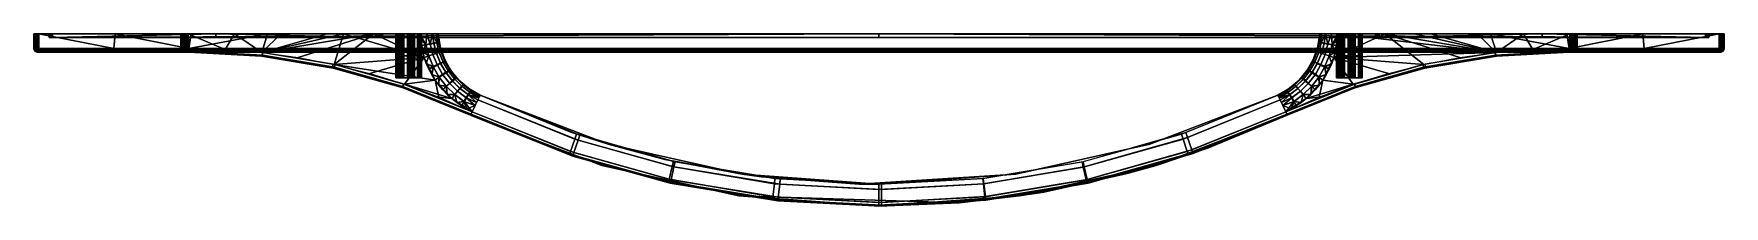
# Model space of a CAD drawing. Extents: x -114 to 116, y -24 to 0.
import ezdxf

# ---------------------------------------------------------------- set-up
doc = ezdxf.new("R2010")
doc.units = 0
doc.header["$MEASUREMENT"] = 0
doc.layers.add('IGES LEVEL 0', color=253, linetype='CONTINUOUS')

msp = doc.modelspace()

# ---------------------------------------------------------------- linework, layer by layer
at = {"layer": 'IGES LEVEL 0'}
for points in [[(-111.93, 0, -10.79), (-111.93, 0, -10.79), (-113.93, 0, -3.71), (-113.93, 0, -12.58)], [(-111.78, 0, 4.36), (-111.78, 0, 4.36), (-113.93, 0, 5.15), (-113.93, 0, -3.71)], [(-113.93, 0, -3.71), (-113.93, 0, -3.71), (-111.93, 0, -10.79), (-111.93, 0, -3.27)], [(-113.93, 0, -12.58), (-113.93, 0, -12.58), (-111.44, 0, -11.28), (-111.93, 0, -10.79)], [(-113.93, 0, -12.58), (-113.93, 0, -12.58), (-100.31, 0, -11.28), (-111.44, 0, -11.28)], [(-113.93, 0, -3.71), (-113.93, 0, -3.71), (-111.93, 0, -3.27), (-111.44, 0, -2.78)], [(-113.93, 0, 5.15), (-113.93, 0, 5.15), (-111.93, 0, 4.71), (-111.93, 0, 12.23)], [(-113.93, 0, 5.15), (-113.93, 0, 5.15), (-111.78, 0, 4.36), (-111.93, 0, 4.71)], [(-100.31, 0, -11.28), (-100.31, 0, -11.28), (-113.93, 0, -12.58), (-100.28, 0, -13.28)], [(-111.44, 0, -2.78), (-111.44, 0, -2.78), (-111.78, 0, 4.36), (-113.93, 0, -3.71)], [(-103.03, -2, -13.28), (-103.03, -2, -13.28), (-113.23, 0, -13.28), (-102.87, 0, -13.28)], [(-111.93, 0, -7.03), (-111.93, 0, -7.03), (-111.84, -0.5, -7.03), (-111.84, -0.5, -3.36)], [(-111.93, 0, -7.03), (-111.93, 0, -7.03), (-111.84, -0.5, -10.7), (-111.84, -0.5, -7.03)], [(-111.93, 0, -7.03), (-111.93, 0, -7.03), (-111.93, 0, -10.79), (-111.84, -0.5, -10.7)], [(-111.84, -0.5, -3.36), (-111.84, -0.5, -3.36), (-111.93, 0, -3.27), (-111.93, 0, -7.03)], [(-111.88, -0.25, -3.31), (-111.88, -0.25, -3.31), (-111.93, 0, -3.27), (-111.92, 0, -3.18)], [(-111.83, -0.5, -10.79), (-111.83, -0.5, -10.79), (-111.92, 0, -10.88), (-111.93, 0, -10.79)], [(-111.93, 0, -10.79), (-111.93, 0, -10.79), (-111.84, -0.5, -10.7), (-111.83, -0.5, -10.79)], [(-111.83, -0.5, 4.71), (-111.83, -0.5, 4.71), (-111.92, 0, 4.62), (-111.93, 0, 4.71)], [(-111.93, 0, 4.71), (-111.93, 0, 4.71), (-111.84, -0.5, 4.8), (-111.83, -0.5, 4.71)], [(-111.93, 0, 8.47), (-111.93, 0, 8.47), (-111.84, -0.5, 8.47), (-111.84, -0.5, 12.14)], [(-111.93, 0, 8.47), (-111.93, 0, 8.47), (-111.84, -0.5, 4.8), (-111.84, -0.5, 8.47)], [(-111.93, 0, 8.47), (-111.93, 0, 8.47), (-111.93, 0, 4.71), (-111.84, -0.5, 4.8)], [(-111.84, -0.5, 12.14), (-111.84, -0.5, 12.14), (-111.93, 0, 12.23), (-111.93, 0, 8.47)], [(-111.88, -0.25, 12.19), (-111.88, -0.25, 12.19), (-111.93, 0, 12.23), (-111.92, 0, 12.32)], [(-111.88, -0.25, -3.31), (-111.88, -0.25, -3.31), (-111.92, 0, -3.18), (-111.89, 0, -3.09)], [(-111.81, -0.5, -10.88), (-111.81, -0.5, -10.88), (-111.89, 0, -10.97), (-111.92, 0, -10.88)], [(-111.92, 0, -10.88), (-111.92, 0, -10.88), (-111.83, -0.5, -10.79), (-111.81, -0.5, -10.88)], [(-111.81, -0.5, 4.62), (-111.81, -0.5, 4.62), (-111.89, 0, 4.53), (-111.92, 0, 4.62)], [(-111.92, 0, 4.62), (-111.92, 0, 4.62), (-111.83, -0.5, 4.71), (-111.81, -0.5, 4.62)], [(-111.88, -0.25, 12.19), (-111.88, -0.25, 12.19), (-111.92, 0, 12.32), (-111.89, 0, 12.41)], [(-111.76, -0.5, -3.09), (-111.76, -0.5, -3.09), (-111.89, 0, -3.09), (-111.85, 0, -3)], [(-111.89, 0, -3.09), (-111.89, 0, -3.09), (-111.76, -0.5, -3.09), (-111.81, -0.5, -3.18)], [(-111.81, -0.5, -3.18), (-111.81, -0.5, -3.18), (-111.88, -0.25, -3.31), (-111.89, 0, -3.09)], [(-111.76, -0.5, -10.97), (-111.76, -0.5, -10.97), (-111.85, 0, -11.06), (-111.89, 0, -10.97)], [(-111.89, 0, -10.97), (-111.89, 0, -10.97), (-111.81, -0.5, -10.88), (-111.76, -0.5, -10.97)], [(-111.76, -0.5, 4.53), (-111.76, -0.5, 4.53), (-111.85, 0, 4.44), (-111.89, 0, 4.53)], [(-111.89, 0, 4.53), (-111.89, 0, 4.53), (-111.81, -0.5, 4.62), (-111.76, -0.5, 4.53)], [(-111.76, -0.5, 12.41), (-111.76, -0.5, 12.41), (-111.89, 0, 12.41), (-111.85, 0, 12.5)], [(-111.89, 0, 12.41), (-111.89, 0, 12.41), (-111.76, -0.5, 12.41), (-111.81, -0.5, 12.32)], [(-111.81, -0.5, 12.32), (-111.81, -0.5, 12.32), (-111.88, -0.25, 12.19), (-111.89, 0, 12.41)], [(-111.7, -0.5, -3.01), (-111.7, -0.5, -3.01), (-111.85, 0, -3), (-111.78, 0, -2.92)], [(-111.85, 0, -3), (-111.85, 0, -3), (-111.7, -0.5, -3.01), (-111.76, -0.5, -3.09)], [(-111.7, -0.5, -11.05), (-111.7, -0.5, -11.05), (-111.78, 0, -11.14), (-111.85, 0, -11.06)], [(-111.85, 0, -11.06), (-111.85, 0, -11.06), (-111.76, -0.5, -10.97), (-111.7, -0.5, -11.05)], [(-111.7, -0.5, 4.45), (-111.7, -0.5, 4.45), (-111.78, 0, 4.36), (-111.85, 0, 4.44)], [(-111.85, 0, 4.44), (-111.85, 0, 4.44), (-111.76, -0.5, 4.53), (-111.7, -0.5, 4.45)], [(-111.7, -0.5, 12.49), (-111.7, -0.5, 12.49), (-111.85, 0, 12.5), (-111.78, 0, 12.58)], [(-111.85, 0, 12.5), (-111.85, 0, 12.5), (-111.7, -0.5, 12.49), (-111.76, -0.5, 12.41)], [(-111.44, 0, -2.78), (-111.44, 0, -2.78), (-111.44, 0, 4.22), (-111.78, 0, 4.36)], [(-111.7, -0.5, -3.01), (-111.7, -0.5, -3.01), (-111.78, 0, -2.92), (-111.71, 0, -2.86)], [(-111.7, -0.5, -11.05), (-111.7, -0.5, -11.05), (-111.71, 0, -11.2), (-111.78, 0, -11.14)], [(-111.7, -0.5, 4.45), (-111.7, -0.5, 4.45), (-111.71, 0, 4.3), (-111.78, 0, 4.36)], [(-111.7, -0.5, 12.49), (-111.7, -0.5, 12.49), (-111.78, 0, 12.58), (-111.71, 0, 12.64)], [(-111.35, -0.5, -11.19), (-111.35, -0.5, -11.19), (-111.44, 0, -11.28), (-89.18, 0, -11.28)], [(-89.18, 0, -11.28), (-89.18, 0, -11.28), (-89.18, -0.5, -11.19), (-111.35, -0.5, -11.19)], [(-102.87, 0, -13.28), (-102.87, 0, -13.28), (-92.83, -2, -13.28), (-103.03, -2, -13.28)], [(-92.83, -2, -13.28), (-92.83, -2, -13.28), (-102.87, 0, -13.28), (-92.51, 0, -13.28)], [(-100.28, 0, -13.28), (-100.28, 0, -13.28), (-89.18, 0, -11.28), (-100.31, 0, -11.28)], [(-89.18, 0, -11.28), (-89.18, 0, -11.28), (-100.28, 0, -13.28), (-87.33, 0, -13.28)], [(-82.15, 0, -13.28), (-82.15, 0, -13.28), (-82.92, -2.54, -13.28), (-92.83, -2, -13.28)], [(-92.83, -2, -13.28), (-92.83, -2, -13.28), (-92.51, 0, -13.28), (-82.15, 0, -13.28)], [(-87.33, 0, -13.28), (-87.33, 0, -13.28), (-78.05, 0, -11.28), (-89.18, 0, -11.28)], [(-89.18, 0, -11.28), (-89.18, 0, -11.28), (-67.01, -0.5, -11.19), (-89.18, -0.5, -11.19)], [(-89.18, 0, -11.28), (-89.18, 0, -11.28), (-66.92, 0, -11.28), (-67.01, -0.5, -11.19)], [(-71.79, 0, -13.28), (-71.79, 0, -13.28), (-73.08, -4.18, -13.28), (-82.92, -2.54, -13.28)], [(-82.92, -2.54, -13.28), (-82.92, -2.54, -13.28), (-82.15, 0, -13.28), (-71.79, 0, -13.28)], [(-60.82, -3.23, -13.28), (-60.82, -3.23, -13.28), (-73.08, -4.18, -13.28), (-71.79, 0, -13.28)], [(-71.79, 0, -13.28), (-71.79, 0, -13.28), (-61.43, 0, -13.28), (-60.82, -3.23, -13.28)], [(-60.58, -1.46, -13.19), (-60.58, -1.46, -13.19), (-61.43, 0, -13.28), (-60.47, 0, -13.09)], [(-60.58, -1.46, -13.19), (-60.58, -1.46, -13.19), (-61.36, -0.8, -13.28), (-61.43, 0, -13.28)], [(-60.57, -1.53, -0.5), (-60.57, -1.53, -0.5), (-61.43, 0, -0.4), (-61.36, -0.8, -0.4)], [(-60.57, -1.53, -0.5), (-60.57, -1.53, -0.5), (-60.47, 0, -0.6), (-61.43, 0, -0.4)], [(-60.47, 0, -13.09), (-60.47, 0, -13.09), (-59.99, -1.35, -12.93), (-60.58, -1.46, -13.19)], [(-60.47, 0, -0.6), (-60.47, 0, -0.6), (-60.57, -1.53, -0.5), (-59.98, -1.42, -0.75)], [(-59.99, -1.35, -12.93), (-59.99, -1.35, -12.93), (-60.47, 0, -13.09), (-59.66, 0, -12.55)], [(-59.98, -1.42, -0.75), (-59.98, -1.42, -0.75), (-59.66, 0, -1.13), (-60.47, 0, -0.6)], [(62.12, -1.42, -12.93), (62.12, -1.42, -12.93), (61.81, 0, -12.55), (62.62, 0, -13.09)], [(62.62, 0, -13.09), (62.62, 0, -13.09), (62.71, -1.53, -13.19), (62.12, -1.42, -12.93)], [(62.71, -1.53, -13.19), (62.71, -1.53, -13.19), (62.62, 0, -13.09), (63.58, 0, -13.28)], [(62.71, -1.53, -13.19), (62.71, -1.53, -13.19), (63.58, 0, -13.28), (63.51, -0.8, -13.28)], [(69.88, 0, -0.4), (69.88, 0, -0.4), (63.58, 0, -0.4), (62.96, -3.23, -0.4)], [(75.22, -4.18, -0.4), (75.22, -4.18, -0.4), (69.88, 0, -0.4), (62.96, -3.23, -0.4)], [(69.15, -0.5, -11.19), (69.15, -0.5, -11.19), (69.06, 0, -11.28), (91.32, 0, -11.28)], [(91.32, 0, -11.28), (91.32, 0, -11.28), (91.32, -0.5, -11.19), (69.15, -0.5, -11.19)], [(85.07, -2.54, -0.4), (85.07, -2.54, -0.4), (76.17, 0, -0.4), (69.88, 0, -0.4)], [(69.88, 0, -0.4), (69.88, 0, -0.4), (80.12, -3.23, -0.4), (85.07, -2.54, -0.4)], [(69.88, 0, -0.4), (69.88, 0, -0.4), (75.22, -4.18, -0.4), (80.12, -3.23, -0.4)], [(85.07, -2.54, -0.4), (85.07, -2.54, -0.4), (82.47, 0, -0.4), (76.17, 0, -0.4)], [(85.07, -2.54, -0.4), (85.07, -2.54, -0.4), (88.77, 0, -0.4), (82.47, 0, -0.4)], [(88.77, 0, -0.4), (88.77, 0, -0.4), (85.07, -2.54, -0.4), (90.02, -2.14, -0.4)], [(90.02, -2.14, -0.4), (90.02, -2.14, -0.4), (95.07, 0, -0.4), (88.77, 0, -0.4)], [(113.49, -0.5, -11.19), (113.49, -0.5, -11.19), (91.32, 0, -11.28), (113.58, 0, -11.28)], [(91.32, 0, -11.28), (91.32, 0, -11.28), (113.49, -0.5, -11.19), (91.32, -0.5, -11.19)], [(113.58, 0, -11.28), (113.58, 0, -11.28), (113.49, -0.5, -11.19), (113.58, -0.5, -11.18)], [(116.07, 0, 14.02), (116.07, 0, 14.02), (113.58, 0, 12.72), (113.93, 0, 12.58)], [(116.07, 0, 5.15), (116.07, 0, 5.15), (114.07, 0, 4.71), (113.58, 0, 4.22)], [(116.07, 0, -3.71), (116.07, 0, -3.71), (113.58, 0, -2.78), (114.07, 0, -3.27)], [(113.58, -0.5, -11.18), (113.58, -0.5, -11.18), (113.67, 0, -11.27), (113.58, 0, -11.28)], [(113.67, 0, -11.27), (113.67, 0, -11.27), (113.58, -0.5, -11.18), (113.67, -0.5, -11.16)], [(113.67, -0.5, -11.16), (113.67, -0.5, -11.16), (113.76, 0, -11.24), (113.67, 0, -11.27)], [(113.76, 0, -11.24), (113.76, 0, -11.24), (113.67, -0.5, -11.16), (113.76, -0.5, -11.11)], [(113.76, -0.5, -11.11), (113.76, -0.5, -11.11), (113.85, 0, -11.2), (113.76, 0, -11.24)], [(113.85, 0, -11.2), (113.85, 0, -11.2), (113.76, -0.5, -11.11), (113.84, -0.5, -11.05)], [(113.84, -0.5, 4.45), (113.84, -0.5, 4.45), (113.93, 0, 4.36), (113.85, 0, 4.3)], [(113.84, -0.5, 4.45), (113.84, -0.5, 4.45), (113.99, 0, 4.44), (113.93, 0, 4.36)], [(113.99, 0, 4.44), (113.99, 0, 4.44), (113.84, -0.5, 4.45), (113.9, -0.5, 4.53)], [(113.84, -0.5, 12.49), (113.84, -0.5, 12.49), (113.93, 0, 12.58), (113.99, 0, 12.5)], [(113.84, -0.5, 12.49), (113.84, -0.5, 12.49), (113.85, 0, 12.64), (113.93, 0, 12.58)], [(113.99, 0, 12.5), (113.99, 0, 12.5), (113.9, -0.5, 12.41), (113.84, -0.5, 12.49)], [(113.84, -0.5, -3.01), (113.84, -0.5, -3.01), (113.93, 0, -2.92), (113.99, 0, -3)], [(113.84, -0.5, -3.01), (113.84, -0.5, -3.01), (113.85, 0, -2.86), (113.93, 0, -2.92)], [(113.99, 0, -3), (113.99, 0, -3), (113.9, -0.5, -3.09), (113.84, -0.5, -3.01)], [(113.84, -0.5, -11.05), (113.84, -0.5, -11.05), (113.93, 0, -11.14), (113.85, 0, -11.2)], [(113.84, -0.5, -11.05), (113.84, -0.5, -11.05), (113.99, 0, -11.06), (113.93, 0, -11.14)], [(113.99, 0, -11.06), (113.99, 0, -11.06), (113.84, -0.5, -11.05), (113.9, -0.5, -10.97)], [(113.9, -0.5, 4.53), (113.9, -0.5, 4.53), (114.04, 0, 4.53), (113.99, 0, 4.44)], [(114.04, 0, 4.53), (114.04, 0, 4.53), (113.9, -0.5, 4.53), (113.95, -0.5, 4.62)], [(113.9, -0.5, 12.41), (113.9, -0.5, 12.41), (113.99, 0, 12.5), (114.04, 0, 12.41)], [(114.04, 0, 12.41), (114.04, 0, 12.41), (113.95, -0.5, 12.32), (113.9, -0.5, 12.41)], [(113.9, -0.5, -3.09), (113.9, -0.5, -3.09), (113.99, 0, -3), (114.04, 0, -3.09)], [(114.04, 0, -3.09), (114.04, 0, -3.09), (113.95, -0.5, -3.18), (113.9, -0.5, -3.09)], [(113.9, -0.5, -10.97), (113.9, -0.5, -10.97), (114.04, 0, -10.97), (113.99, 0, -11.06)], [(114.04, 0, -10.97), (114.04, 0, -10.97), (113.9, -0.5, -10.97), (113.95, -0.5, -10.88)], [(116.07, 0, 14.02), (116.07, 0, 14.02), (113.93, 0, 12.58), (114.07, 0, 12.23)], [(113.95, -0.5, 4.62), (113.95, -0.5, 4.62), (114.06, 0, 4.62), (114.04, 0, 4.53)], [(114.06, 0, 4.62), (114.06, 0, 4.62), (113.95, -0.5, 4.62), (113.98, -0.5, 4.71)], [(113.95, -0.5, 12.32), (113.95, -0.5, 12.32), (114.04, 0, 12.41), (114.06, 0, 12.32)], [(114.06, 0, 12.32), (114.06, 0, 12.32), (113.98, -0.5, 12.23), (113.95, -0.5, 12.32)], [(113.95, -0.5, -3.18), (113.95, -0.5, -3.18), (114.04, 0, -3.09), (114.06, 0, -3.18)], [(114.06, 0, -3.18), (114.06, 0, -3.18), (113.98, -0.5, -3.27), (113.95, -0.5, -3.18)], [(113.95, -0.5, -10.88), (113.95, -0.5, -10.88), (114.06, 0, -10.88), (114.04, 0, -10.97)], [(114.06, 0, -10.88), (114.06, 0, -10.88), (113.95, -0.5, -10.88), (113.98, -0.5, -10.79)], [(114.07, 0, 8.47), (114.07, 0, 8.47), (113.98, -0.5, 8.47), (113.98, -0.5, 4.8)], [(114.07, 0, 8.47), (114.07, 0, 8.47), (113.98, -0.5, 12.14), (113.98, -0.5, 8.47)], [(114.07, 0, 8.47), (114.07, 0, 8.47), (114.07, 0, 12.23), (113.98, -0.5, 12.14)], [(113.98, -0.5, 4.8), (113.98, -0.5, 4.8), (114.07, 0, 4.71), (114.07, 0, 8.47)], [(113.98, -0.5, 4.71), (113.98, -0.5, 4.71), (114.07, 0, 4.71), (114.06, 0, 4.62)], [(114.07, 0, 4.71), (114.07, 0, 4.71), (113.98, -0.5, 4.71), (113.98, -0.5, 4.8)], [(113.98, -0.5, 12.23), (113.98, -0.5, 12.23), (114.06, 0, 12.32), (114.03, -0.23, 12.19)], [(113.98, -0.5, -3.27), (113.98, -0.5, -3.27), (114.06, 0, -3.18), (114.07, 0, -3.27)], [(114.07, 0, -3.27), (114.07, 0, -3.27), (113.98, -0.5, -3.36), (113.98, -0.5, -3.27)], [(113.98, -0.5, -3.36), (113.98, -0.5, -3.36), (114.07, 0, -7.03), (114.07, 0, -3.27)], [(113.98, -0.5, -10.7), (113.98, -0.5, -10.7), (114.07, 0, -10.79), (114.07, 0, -7.03)], [(114.07, 0, -7.03), (114.07, 0, -7.03), (113.98, -0.5, -7.03), (113.98, -0.5, -10.7)], [(114.07, 0, -7.03), (114.07, 0, -7.03), (113.98, -0.5, -3.36), (113.98, -0.5, -7.03)], [(113.98, -0.5, -10.79), (113.98, -0.5, -10.79), (114.07, 0, -10.79), (114.06, 0, -10.88)], [(114.07, 0, -10.79), (114.07, 0, -10.79), (113.98, -0.5, -10.79), (113.98, -0.5, -10.7)], [(114.03, -0.23, 12.19), (114.03, -0.23, 12.19), (114.06, 0, 12.32), (114.07, 0, 12.23)], [(114.07, 0, 12.23), (114.07, 0, 12.23), (116.07, 0, 5.15), (116.07, 0, 14.02)], [(116.07, 0, 5.15), (116.07, 0, 5.15), (114.07, 0, 12.23), (114.07, 0, 4.71)], [(116.07, 0, -3.71), (116.07, 0, -3.71), (114.07, 0, -3.27), (114.07, 0, -10.79)], [(-113.93, 0, -12.58), (-113.93, 0, -12.58), (-113.23, 0, -13.28), (-100.28, 0, -13.28)], [(-111.93, 0, 12.23), (-111.93, 0, 12.23), (-113.93, 0, 14.02), (-113.93, 0, 5.15)], [(-100.53, 0, 14.72), (-100.53, 0, 14.72), (-113.23, 0, 14.72), (-113.93, 0, 14.02)], [(-113.93, 0, 14.02), (-113.93, 0, 14.02), (-111.44, 0, 12.72), (-98.2, 0, 12.72)], [(-113.93, 0, 14.02), (-113.93, 0, 14.02), (-111.93, 0, 12.23), (-111.44, 0, 12.72)], [(-98.2, 0, 12.72), (-98.2, 0, 12.72), (-100.53, 0, 14.72), (-113.93, 0, 14.02)], [(-113.93, 0, -12.58), (-113.93, -1, -12.58), (-113.93, -1, -12.62), (-113.93, 0, -12.62)], [(-113.93, 0, -12.62), (-113.93, -1, -12.62), (-113.92, -1, -12.67), (-113.92, 0, -12.67)], [(-113.93, 0, 14.02), (-113.93, -2, 14.02), (-113.93, -2, -12.58), (-113.93, 0, -12.58)], [(-113.92, 0, 14.13), (-113.92, -1, 14.13), (-113.93, -1, 14.07), (-113.93, 0, 14.07)], [(-113.93, 0, 14.07), (-113.93, -1, 14.07), (-113.93, -1, 14.02), (-113.93, 0, 14.02)], [(-113.93, -1, -12.58), (-113.93, -2, -12.58), (-113.93, -2, -12.62), (-113.93, -1, -12.62)], [(-113.93, -1, -12.62), (-113.93, -2, -12.62), (-113.92, -2, -12.67), (-113.92, -1, -12.67)], [(-113.92, -1, 14.13), (-113.92, -2, 14.13), (-113.93, -2, 14.07), (-113.93, -1, 14.07)], [(-113.93, -1, 14.07), (-113.93, -2, 14.07), (-113.93, -2, 14.02), (-113.93, -1, 14.02)], [(-113.93, -2, 14.02), (-113.92, -2.1, 14.02), (-113.9, -2.1, 14.16), (-113.91, -2, 14.16)], [(-113.89, -2.2, 14.02), (-113.89, -2.2, 14.02), (-113.93, -2, 0.72), (-113.93, -2, 14.02)], [(-113.89, -2.2, -12.58), (-113.89, -2.2, -12.58), (-113.93, -2, -12.58), (-113.93, -2, 0.72)], [(-113.93, -2, 0.72), (-113.93, -2, 0.72), (-113.89, -2.2, 14.02), (-113.89, -2.2, -12.58)], [(-113.91, -2, -12.72), (-113.91, -2.1, -12.71), (-113.92, -2.1, -12.58), (-113.93, -2, -12.58)], [(-113.92, 0, -12.67), (-113.92, -1, -12.67), (-113.91, -1, -12.74), (-113.91, 0, -12.74)], [(-113.91, 0, 14.2), (-113.91, -1, 14.2), (-113.92, -1, 14.13), (-113.92, 0, 14.13)], [(-113.92, -1, -12.67), (-113.92, -2, -12.67), (-113.91, -2, -12.74), (-113.91, -1, -12.74)], [(-113.91, -1, 14.2), (-113.91, -2, 14.2), (-113.92, -2, 14.13), (-113.92, -1, 14.13)], [(-113.92, -2.1, 14.02), (-113.89, -2.19, 14.02), (-113.88, -2.19, 14.15), (-113.9, -2.1, 14.16)], [(-113.91, -2.1, -12.71), (-113.88, -2.19, -12.71), (-113.89, -2.19, -12.58), (-113.92, -2.1, -12.58)], [(-113.91, 0, -12.74), (-113.91, -1, -12.74), (-113.85, -1, -12.89), (-113.85, 0, -12.89)], [(-113.82, 0, 14.39), (-113.82, -1, 14.39), (-113.91, -1, 14.2), (-113.91, 0, 14.2)], [(-113.91, -1, -12.74), (-113.91, -2, -12.74), (-113.85, -2, -12.89), (-113.85, -1, -12.89)], [(-113.82, -1, 14.39), (-113.82, -2, 14.39), (-113.91, -2, 14.2), (-113.91, -1, 14.2)], [(-113.91, -2, 14.16), (-113.9, -2.1, 14.16), (-113.87, -2.1, 14.28), (-113.88, -2, 14.29)], [(-113.87, -2, -12.85), (-113.86, -2.1, -12.85), (-113.91, -2.1, -12.71), (-113.91, -2, -12.72)], [(-113.86, -2.1, -12.85), (-113.84, -2.19, -12.83), (-113.88, -2.19, -12.71), (-113.91, -2.1, -12.71)], [(-113.9, -2.1, 14.16), (-113.88, -2.19, 14.15), (-113.84, -2.19, 14.27), (-113.87, -2.1, 14.28)], [(-113.89, -2.19, 14.02), (-113.84, -2.28, 14.02), (-113.83, -2.28, 14.14), (-113.88, -2.19, 14.15)], [(-113.88, -2.19, -12.71), (-113.83, -2.28, -12.7), (-113.84, -2.28, -12.58), (-113.89, -2.19, -12.58)], [(-113.89, -2.2, -12.58), (-113.89, -2.2, 14.02), (-113.84, -2.28, 14.02), (-113.84, -2.28, -12.58)], [(-113.88, -2, 14.29), (-113.87, -2.1, 14.28), (-113.8, -2.1, 14.4), (-113.81, -2, 14.41)], [(-113.88, -2.19, 14.15), (-113.83, -2.28, 14.14), (-113.8, -2.28, 14.25), (-113.84, -2.19, 14.27)], [(-113.84, -2.19, -12.83), (-113.79, -2.28, -12.82), (-113.83, -2.28, -12.7), (-113.88, -2.19, -12.71)], [(-113.81, -2, -12.97), (-113.8, -2.1, -12.97), (-113.86, -2.1, -12.85), (-113.87, -2, -12.85)], [(-113.87, -2.1, 14.28), (-113.84, -2.19, 14.27), (-113.78, -2.19, 14.39), (-113.8, -2.1, 14.4)], [(-113.8, -2.1, -12.97), (-113.78, -2.19, -12.95), (-113.84, -2.19, -12.83), (-113.86, -2.1, -12.85)], [(-113.85, 0, -12.89), (-113.85, -1, -12.89), (-113.78, -1, -13.01), (-113.78, 0, -13.01)], [(-113.85, -1, -12.89), (-113.85, -2, -12.89), (-113.78, -2, -13.01), (-113.78, -1, -13.01)], [(-113.84, -2.19, 14.27), (-113.8, -2.28, 14.25), (-113.74, -2.28, 14.36), (-113.78, -2.19, 14.39)], [(-113.78, -2.19, -12.95), (-113.74, -2.28, -12.92), (-113.79, -2.28, -12.82), (-113.84, -2.19, -12.83)], [(-113.84, -2.28, 14.02), (-113.78, -2.36, 14.02), (-113.77, -2.36, 14.13), (-113.83, -2.28, 14.14)], [(-113.84, -2.28, -12.58), (-113.84, -2.28, 14.02), (-113.81, -2.32, 14.02), (-113.81, -2.32, -12.58)], [(-113.83, -2.28, -12.7), (-113.77, -2.36, -12.69), (-113.78, -2.36, -12.58), (-113.84, -2.28, -12.58)], [(-113.83, -2.28, 14.14), (-113.77, -2.36, 14.13), (-113.74, -2.36, 14.23), (-113.8, -2.28, 14.25)], [(-113.79, -2.28, -12.82), (-113.74, -2.36, -12.79), (-113.77, -2.36, -12.69), (-113.83, -2.28, -12.7)], [(-113.77, 0, 14.47), (-113.77, -1, 14.47), (-113.82, -1, 14.39), (-113.82, 0, 14.39)], [(-113.77, -1, 14.47), (-113.77, -2, 14.47), (-113.82, -2, 14.39), (-113.82, -1, 14.39)], [(-113.81, -2, 14.41), (-113.8, -2.1, 14.4), (-113.72, -2.1, 14.51), (-113.73, -2, 14.51)], [(-113.72, -2, -13.08), (-113.71, -2.1, -13.07), (-113.8, -2.1, -12.97), (-113.81, -2, -12.97)], [(-113.8, -2.1, 14.4), (-113.78, -2.19, 14.39), (-113.7, -2.19, 14.49), (-113.72, -2.1, 14.51)], [(-113.71, -2.1, -13.07), (-113.69, -2.19, -13.05), (-113.78, -2.19, -12.95), (-113.8, -2.1, -12.97)], [(-113.8, -2.28, 14.25), (-113.74, -2.36, 14.23), (-113.69, -2.36, 14.33), (-113.74, -2.28, 14.36)], [(-113.74, -2.28, -12.92), (-113.69, -2.36, -12.89), (-113.74, -2.36, -12.79), (-113.79, -2.28, -12.82)], [(-113.78, 0, -13.01), (-113.78, -1, -13.01), (-113.74, -1, -13.06), (-113.74, 0, -13.06)], [(-113.78, -1, -13.01), (-113.78, -2, -13.01), (-113.74, -2, -13.06), (-113.74, -1, -13.06)], [(-113.78, -2.19, 14.39), (-113.74, -2.28, 14.36), (-113.66, -2.28, 14.45), (-113.7, -2.19, 14.49)], [(-113.69, -2.19, -13.05), (-113.66, -2.28, -13.01), (-113.74, -2.28, -12.92), (-113.78, -2.19, -12.95)], [(-113.73, 0, 14.51), (-113.73, -1, 14.51), (-113.77, -1, 14.47), (-113.77, 0, 14.47)], [(-113.73, -1, 14.51), (-113.73, -2, 14.51), (-113.77, -2, 14.47), (-113.77, -1, 14.47)], [(-113.74, 0, -13.06), (-113.74, -1, -13.06), (-113.7, -1, -13.09), (-113.7, 0, -13.09)], [(-113.74, -1, -13.06), (-113.74, -2, -13.06), (-113.7, -2, -13.09), (-113.7, -1, -13.09)], [(-113.74, -2.28, 14.36), (-113.69, -2.36, 14.33), (-113.62, -2.36, 14.41), (-113.66, -2.28, 14.45)], [(-113.66, -2.28, -13.01), (-113.62, -2.36, -12.97), (-113.69, -2.36, -12.89), (-113.74, -2.28, -12.92)], [(-113.7, 0, 14.54), (-113.7, -1, 14.54), (-113.73, -1, 14.51), (-113.73, 0, 14.51)], [(-113.7, -1, 14.54), (-113.7, -2, 14.54), (-113.73, -2, 14.51), (-113.73, -1, 14.51)], [(-113.73, -2, 14.51), (-113.72, -2.1, 14.51), (-113.62, -2.1, 14.59), (-113.62, -2, 14.6)], [(-113.61, -2, -13.16), (-113.61, -2.1, -13.15), (-113.71, -2.1, -13.07), (-113.72, -2, -13.08)], [(-113.72, -2.1, 14.51), (-113.7, -2.19, 14.49), (-113.6, -2.19, 14.57), (-113.62, -2.1, 14.59)], [(-113.61, -2.1, -13.15), (-113.59, -2.19, -13.13), (-113.69, -2.19, -13.05), (-113.71, -2.1, -13.07)], [(-113.7, 0, -13.09), (-113.7, -1, -13.09), (-113.67, -1, -13.12), (-113.67, 0, -13.12)], [(-113.67, 0, 14.56), (-113.67, -1, 14.56), (-113.7, -1, 14.54), (-113.7, 0, 14.54)], [(-113.7, -1, -13.09), (-113.7, -2, -13.09), (-113.67, -2, -13.12), (-113.67, -1, -13.12)], [(-113.67, -1, 14.56), (-113.67, -2, 14.56), (-113.7, -2, 14.54), (-113.7, -1, 14.54)], [(-113.7, -2.19, 14.49), (-113.66, -2.28, 14.45), (-113.57, -2.28, 14.53), (-113.6, -2.19, 14.57)], [(-113.59, -2.19, -13.13), (-113.57, -2.28, -13.09), (-113.66, -2.28, -13.01), (-113.69, -2.19, -13.05)], [(-113.67, 0, -13.12), (-113.67, -1, -13.12), (-113.67, -1, -13.13), (-113.67, 0, -13.13)], [(-113.67, 0, -13.13), (-113.67, -1, -13.13), (-113.63, -1, -13.15), (-113.63, 0, -13.15)], [(-113.63, 0, 14.59), (-113.63, -1, 14.59), (-113.67, -1, 14.57), (-113.67, 0, 14.57)], [(-113.67, 0, 14.57), (-113.67, -1, 14.57), (-113.67, -1, 14.56), (-113.67, 0, 14.56)], [(-113.67, -1, -13.12), (-113.67, -2, -13.12), (-113.67, -2, -13.13), (-113.67, -1, -13.13)], [(-113.67, -1, -13.13), (-113.67, -2, -13.13), (-113.63, -2, -13.15), (-113.63, -1, -13.15)], [(-113.63, -1, 14.59), (-113.63, -2, 14.59), (-113.67, -2, 14.57), (-113.67, -1, 14.57)], [(-113.67, -1, 14.57), (-113.67, -2, 14.57), (-113.67, -2, 14.56), (-113.67, -1, 14.56)], [(-113.66, -2.28, 14.45), (-113.62, -2.36, 14.41), (-113.54, -2.36, 14.48), (-113.57, -2.28, 14.53)], [(-113.57, -2.28, -13.09), (-113.53, -2.36, -13.04), (-113.62, -2.36, -12.97), (-113.66, -2.28, -13.01)], [(-113.63, 0, -13.15), (-113.63, -1, -13.15), (-113.59, -1, -13.18), (-113.59, 0, -13.18)], [(-113.59, 0, 14.62), (-113.59, -1, 14.62), (-113.63, -1, 14.59), (-113.63, 0, 14.59)], [(-113.63, -1, -13.15), (-113.63, -2, -13.15), (-113.59, -2, -13.18), (-113.59, -1, -13.18)], [(-113.59, -1, 14.62), (-113.59, -2, 14.62), (-113.63, -2, 14.59), (-113.63, -1, 14.59)], [(-113.62, -2, 14.6), (-113.62, -2.1, 14.59), (-113.5, -2.1, 14.66), (-113.5, -2, 14.67)], [(-113.62, -2.1, 14.59), (-113.6, -2.19, 14.57), (-113.48, -2.19, 14.63), (-113.5, -2.1, 14.66)], [(-113.49, -2, -13.23), (-113.49, -2.1, -13.22), (-113.61, -2.1, -13.15), (-113.61, -2, -13.16)], [(-113.49, -2.1, -13.22), (-113.48, -2.19, -13.19), (-113.59, -2.19, -13.13), (-113.61, -2.1, -13.15)], [(-113.6, -2.19, 14.57), (-113.57, -2.28, 14.53), (-113.47, -2.28, 14.59), (-113.48, -2.19, 14.63)], [(-113.59, 0, -13.18), (-113.59, -1, -13.18), (-113.52, -1, -13.21), (-113.52, 0, -13.21)], [(-113.52, 0, 14.66), (-113.52, -1, 14.66), (-113.59, -1, 14.62), (-113.59, 0, 14.62)], [(-113.59, -1, -13.18), (-113.59, -2, -13.18), (-113.52, -2, -13.21), (-113.52, -1, -13.21)], [(-113.52, -1, 14.66), (-113.52, -2, 14.66), (-113.59, -2, 14.62), (-113.59, -1, 14.62)], [(-113.48, -2.19, -13.19), (-113.46, -2.28, -13.15), (-113.57, -2.28, -13.09), (-113.59, -2.19, -13.13)], [(-113.57, -2.28, 14.53), (-113.54, -2.36, 14.48), (-113.44, -2.36, 14.53), (-113.47, -2.28, 14.59)], [(-113.46, -2.28, -13.15), (-113.44, -2.36, -13.09), (-113.53, -2.36, -13.04), (-113.57, -2.28, -13.09)], [(-113.52, 0, -13.21), (-113.52, -1, -13.21), (-113.32, -1, -13.27), (-113.32, 0, -13.27)], [(-113.32, 0, 14.72), (-113.32, -1, 14.72), (-113.52, -1, 14.66), (-113.52, 0, 14.66)], [(-113.52, -1, -13.21), (-113.52, -2, -13.21), (-113.32, -2, -13.27), (-113.32, -1, -13.27)], [(-113.32, -1, 14.72), (-113.32, -2, 14.72), (-113.52, -2, 14.66), (-113.52, -1, 14.66)], [(-113.5, -2, 14.67), (-113.5, -2.1, 14.66), (-113.36, -2.1, 14.7), (-113.37, -2, 14.71)], [(-113.5, -2.1, 14.66), (-113.48, -2.19, 14.63), (-113.36, -2.19, 14.67), (-113.36, -2.1, 14.7)], [(-113.37, -2, -13.26), (-113.37, -2.1, -13.25), (-113.49, -2.1, -13.22), (-113.49, -2, -13.23)], [(-113.37, -2.1, -13.25), (-113.36, -2.19, -13.23), (-113.48, -2.19, -13.19), (-113.49, -2.1, -13.22)], [(-113.48, -2.19, 14.63), (-113.47, -2.28, 14.59), (-113.35, -2.28, 14.62), (-113.36, -2.19, 14.67)], [(-113.36, -2.19, -13.23), (-113.35, -2.28, -13.18), (-113.46, -2.28, -13.15), (-113.48, -2.19, -13.19)], [(-113.47, -2.28, 14.59), (-113.44, -2.36, 14.53), (-113.34, -2.36, 14.56), (-113.35, -2.28, 14.62)], [(-113.35, -2.28, -13.18), (-113.34, -2.36, -13.12), (-113.44, -2.36, -13.09), (-113.46, -2.28, -13.15)], [(-113.37, -2, 14.71), (-113.36, -2.1, 14.7), (-113.23, -2.1, 14.71), (-113.23, -2, 14.72)], [(-113.23, -2, -13.28), (-113.23, -2.1, -13.27), (-113.37, -2.1, -13.25), (-113.37, -2, -13.26)], [(-113.23, -2.1, -13.27), (-113.23, -2.19, -13.24), (-113.36, -2.19, -13.23), (-113.37, -2.1, -13.25)], [(-113.36, -2.1, 14.7), (-113.36, -2.19, 14.67), (-113.23, -2.19, 14.68), (-113.23, -2.1, 14.71)], [(-113.36, -2.19, 14.67), (-113.35, -2.28, 14.62), (-113.23, -2.28, 14.64), (-113.23, -2.19, 14.68)], [(-113.23, -2.19, -13.24), (-113.23, -2.28, -13.19), (-113.35, -2.28, -13.18), (-113.36, -2.19, -13.23)], [(-113.35, -2.28, 14.62), (-113.34, -2.36, 14.56), (-113.23, -2.36, 14.57), (-113.23, -2.28, 14.64)], [(-113.23, -2.28, -13.19), (-113.23, -2.36, -13.13), (-113.34, -2.36, -13.12), (-113.35, -2.28, -13.18)], [(-113.32, 0, -13.27), (-113.32, 0, -13.27), (-113.23, -0.67, -13.28), (-113.23, 0, -13.28)], [(-113.23, -0.67, -13.28), (-113.23, -0.67, -13.28), (-113.32, 0, -13.27), (-113.32, -1, -13.27)], [(-113.32, 0, 14.72), (-113.32, 0, 14.72), (-113.23, 0, 14.72), (-113.23, -0.67, 14.72)], [(-113.23, -0.67, 14.72), (-113.23, -0.67, 14.72), (-113.32, -1, 14.72), (-113.32, 0, 14.72)], [(-113.32, -1, -13.27), (-113.32, -1, -13.27), (-113.23, -1.33, -13.28), (-113.23, -0.67, -13.28)], [(-113.32, -1, 14.72), (-113.32, -1, 14.72), (-113.23, -0.67, 14.72), (-113.23, -1.33, 14.72)], [(-113.23, -1.33, -13.28), (-113.23, -1.33, -13.28), (-113.32, -1, -13.27), (-113.32, -2, -13.27)], [(-113.23, -1.33, 14.72), (-113.23, -1.33, 14.72), (-113.32, -2, 14.72), (-113.32, -1, 14.72)], [(-113.32, -2, -13.27), (-113.32, -2, -13.27), (-113.23, -2, -13.28), (-113.23, -1.33, -13.28)], [(-113.32, -2, 14.72), (-113.32, -2, 14.72), (-113.23, -1.33, 14.72), (-113.23, -2, 14.72)], [(-103.03, -2, -13.28), (-103.03, -2, -13.28), (-113.23, -2, -13.28), (-113.23, 0, -13.28)], [(-113.23, -2, 14.72), (-113.23, 0, 14.72), (115.37, 0, 14.72), (115.37, -2, 14.72)], [(-103.03, -2, -13.28), (-113.23, -2, -13.28), (-113.23, -2.06, -13.27), (-103.03, -2.06, -13.27)], [(-113.23, -2, 14.72), (115.37, -2, 14.72), (115.37, -2.07, 14.72), (-113.23, -2.07, 14.72)], [(-103.03, -2.06, -13.27), (-113.23, -2.06, -13.27), (-113.23, -2.15, -13.25), (-103.03, -2.15, -13.25)], [(-113.23, -2.07, 14.72), (115.37, -2.07, 14.72), (115.37, -2.26, 14.65), (-113.23, -2.26, 14.65)], [(-103.03, -2.15, -13.25), (-113.23, -2.15, -13.25), (-113.23, -2.33, -13.16), (-103.03, -2.33, -13.16)], [(-113.23, -2.26, 14.65), (115.37, -2.26, 14.65), (115.37, -2.35, 14.58), (-113.23, -2.35, 14.58)], [(-111.83, -0.5, -3.27), (-111.83, -0.5, -3.27), (-111.84, -0.5, -3.36), (-111.88, -0.25, -3.31)], [(-111.88, -0.25, -3.31), (-111.88, -0.25, -3.31), (-111.81, -0.5, -3.18), (-111.83, -0.5, -3.27)], [(-111.83, -0.5, 12.23), (-111.83, -0.5, 12.23), (-111.84, -0.5, 12.14), (-111.88, -0.25, 12.19)], [(-111.88, -0.25, 12.19), (-111.88, -0.25, 12.19), (-111.81, -0.5, 12.32), (-111.83, -0.5, 12.23)], [(-111.84, -0.5, -3.36), (-111.84, -0.5, -3.36), (-103.96, -0.5, -2.87), (-111.35, -0.5, -2.87)], [(-111.84, -0.5, -10.7), (-111.84, -0.5, -10.7), (-111.35, -0.5, -11.19), (-103.96, -0.5, -11.19)], [(-111.84, -0.5, -10.7), (-111.84, -0.5, -10.7), (-111.7, -0.5, -11.05), (-111.35, -0.5, -11.19)], [(-100.51, -0.5, -7.03), (-100.51, -0.5, -7.03), (-111.84, -0.5, -3.36), (-111.84, -0.5, -10.7)], [(-111.35, -0.5, -2.87), (-111.35, -0.5, -2.87), (-111.7, -0.5, -3.01), (-111.84, -0.5, -3.36)], [(-111.84, -0.5, -3.36), (-111.84, -0.5, -3.36), (-100.51, -0.5, -7.03), (-100.51, -0.5, -4.95)], [(-111.84, -0.5, -10.7), (-111.84, -0.5, -10.7), (-100.51, -0.5, -9.11), (-100.51, -0.5, -7.03)], [(-100.51, -0.5, -4.95), (-100.51, -0.5, -4.95), (-103.96, -0.5, -2.87), (-111.84, -0.5, -3.36)], [(-111.84, -0.5, -10.7), (-111.84, -0.5, -10.7), (-103.96, -0.5, -11.19), (-100.51, -0.5, -9.11)], [(-73.87, -0.5, 12.63), (-73.87, -0.5, 12.63), (-111.84, -0.5, 12.14), (-111.7, -0.5, 12.49)], [(-55.38, -0.5, 8.47), (-55.38, -0.5, 8.47), (-111.84, -0.5, 4.8), (-111.84, -0.5, 12.14)], [(-73.87, -0.5, 4.31), (-73.87, -0.5, 4.31), (-111.7, -0.5, 4.45), (-111.84, -0.5, 4.8)], [(-111.84, -0.5, 12.14), (-111.84, -0.5, 12.14), (-55.38, -0.5, 10.55), (-55.38, -0.5, 8.47)], [(-111.84, -0.5, 4.8), (-111.84, -0.5, 4.8), (-55.38, -0.5, 8.47), (-55.38, -0.5, 6.39)], [(-111.84, -0.5, 12.14), (-111.84, -0.5, 12.14), (-73.87, -0.5, 12.63), (-55.38, -0.5, 10.55)], [(-55.38, -0.5, 6.39), (-55.38, -0.5, 6.39), (-73.87, -0.5, 4.31), (-111.84, -0.5, 4.8)], [(-111.62, -0.5, -2.95), (-111.62, -0.5, -2.95), (-111.71, 0, -2.86), (-111.62, 0, -2.81)], [(-111.71, 0, -2.86), (-111.71, 0, -2.86), (-111.62, -0.5, -2.95), (-111.7, -0.5, -3.01)], [(-111.62, -0.5, -11.11), (-111.62, -0.5, -11.11), (-111.62, 0, -11.24), (-111.71, 0, -11.2)], [(-111.71, 0, -11.2), (-111.71, 0, -11.2), (-111.7, -0.5, -11.05), (-111.62, -0.5, -11.11)], [(-111.62, -0.5, 4.39), (-111.62, -0.5, 4.39), (-111.62, 0, 4.26), (-111.71, 0, 4.3)], [(-111.71, 0, 4.3), (-111.71, 0, 4.3), (-111.7, -0.5, 4.45), (-111.62, -0.5, 4.39)], [(-111.62, -0.5, 12.55), (-111.62, -0.5, 12.55), (-111.71, 0, 12.64), (-111.62, 0, 12.69)], [(-111.71, 0, 12.64), (-111.71, 0, 12.64), (-111.62, -0.5, 12.55), (-111.7, -0.5, 12.49)], [(-111.7, -0.5, 12.49), (-111.7, -0.5, 12.49), (-111.35, -0.5, 12.63), (-73.87, -0.5, 12.63)], [(-73.87, -0.5, 4.31), (-73.87, -0.5, 4.31), (-111.35, -0.5, 4.31), (-111.7, -0.5, 4.45)], [(-111.53, -0.5, -2.9), (-111.53, -0.5, -2.9), (-111.62, 0, -2.81), (-111.53, 0, -2.79)], [(-111.62, 0, -2.81), (-111.62, 0, -2.81), (-111.53, -0.5, -2.9), (-111.62, -0.5, -2.95)], [(-111.53, -0.5, -11.16), (-111.53, -0.5, -11.16), (-111.53, 0, -11.27), (-111.62, 0, -11.24)], [(-111.62, 0, -11.24), (-111.62, 0, -11.24), (-111.62, -0.5, -11.11), (-111.53, -0.5, -11.16)], [(-111.53, -0.5, 4.34), (-111.53, -0.5, 4.34), (-111.53, 0, 4.23), (-111.62, 0, 4.26)], [(-111.62, 0, 4.26), (-111.62, 0, 4.26), (-111.62, -0.5, 4.39), (-111.53, -0.5, 4.34)], [(-111.53, -0.5, 12.6), (-111.53, -0.5, 12.6), (-111.62, 0, 12.69), (-111.53, 0, 12.71)], [(-111.62, 0, 12.69), (-111.62, 0, 12.69), (-111.53, -0.5, 12.6), (-111.62, -0.5, 12.55)], [(-111.39, -0.23, -2.82), (-111.39, -0.23, -2.82), (-111.53, 0, -2.79), (-111.44, 0, -2.78)], [(-111.53, 0, -2.79), (-111.53, 0, -2.79), (-111.44, -0.5, -2.87), (-111.53, -0.5, -2.9)], [(-111.44, -0.5, -2.87), (-111.44, -0.5, -2.87), (-111.53, 0, -2.79), (-111.39, -0.23, -2.82)], [(-111.44, -0.5, -11.18), (-111.44, -0.5, -11.18), (-111.44, 0, -11.28), (-111.53, 0, -11.27)], [(-111.53, 0, -11.27), (-111.53, 0, -11.27), (-111.53, -0.5, -11.16), (-111.44, -0.5, -11.18)], [(-111.44, -0.5, 4.32), (-111.44, -0.5, 4.32), (-111.44, 0, 4.22), (-111.53, 0, 4.23)], [(-111.53, 0, 4.23), (-111.53, 0, 4.23), (-111.53, -0.5, 4.34), (-111.44, -0.5, 4.32)], [(-111.39, -0.23, 12.68), (-111.39, -0.23, 12.68), (-111.53, 0, 12.71), (-111.44, 0, 12.72)], [(-111.53, 0, 12.71), (-111.53, 0, 12.71), (-111.44, -0.5, 12.63), (-111.53, -0.5, 12.6)], [(-111.44, -0.5, 12.63), (-111.44, -0.5, 12.63), (-111.53, 0, 12.71), (-111.39, -0.23, 12.68)], [(-111.44, 0, 4.22), (-111.44, 0, 4.22), (-93.93, 0, 0.85), (-92.93, 0, 1.85)], [(-111.44, 0, 4.22), (-111.44, 0, 4.22), (-93.93, 0, 0.6), (-93.93, 0, 0.85)], [(-111.44, 0, -2.78), (-111.44, 0, -2.78), (-92.93, 0, -0.4), (-93.93, 0, 0.6)], [(-92.93, 0, -0.4), (-92.93, 0, -0.4), (-111.44, 0, -2.78), (-100.31, 0, -2.78)], [(-92.93, 0, 1.85), (-92.93, 0, 1.85), (-98.2, 0, 4.22), (-111.44, 0, 4.22)], [(-111.44, 0, -2.78), (-111.44, 0, -2.78), (-93.93, 0, 0.6), (-111.44, 0, 4.22)], [(-111.35, -0.5, -2.87), (-111.35, -0.5, -2.87), (-89.18, 0, -2.78), (-111.44, 0, -2.78)], [(-111.44, -0.5, -11.18), (-111.44, -0.5, -11.18), (-111.35, -0.5, -11.19), (-111.44, 0, -11.28)], [(-111.35, -0.5, 4.31), (-111.35, -0.5, 4.31), (-111.44, 0, 4.22), (1.07, 0, 4.22)], [(-111.44, -0.5, 4.32), (-111.44, -0.5, 4.32), (-111.35, -0.5, 4.31), (-111.44, 0, 4.22)], [(-111.35, -0.5, 12.63), (-111.35, -0.5, 12.63), (1.07, 0, 12.72), (-111.44, 0, 12.72)], [(-111.39, -0.23, -2.82), (-111.39, -0.23, -2.82), (-111.35, -0.5, -2.87), (-111.44, -0.5, -2.87)], [(-111.39, -0.23, 12.68), (-111.39, -0.23, 12.68), (-111.35, -0.5, 12.63), (-111.44, -0.5, 12.63)], [(-89.18, 0, -2.78), (-89.18, 0, -2.78), (-111.35, -0.5, -2.87), (-89.18, -0.5, -2.87)], [(1.07, 0, 4.22), (1.07, 0, 4.22), (1.07, -0.5, 4.31), (-111.35, -0.5, 4.31)], [(1.07, 0, 12.72), (1.07, 0, 12.72), (-111.35, -0.5, 12.63), (1.07, -0.5, 12.63)], [(-100.51, -0.5, -4.95), (-100.51, -0.5, -4.95), (-96.57, -0.5, -2.87), (-103.96, -0.5, -2.87)], [(-100.51, -0.5, -9.11), (-100.51, -0.5, -9.11), (-103.96, -0.5, -11.19), (-96.57, -0.5, -11.19)], [(-92.83, -2, -13.28), (-103.03, -2, -13.28), (-103.03, -2.06, -13.27), (-92.83, -2.06, -13.27)], [(-92.83, -2.06, -13.27), (-103.03, -2.06, -13.27), (-103.03, -2.15, -13.25), (-92.83, -2.15, -13.25)], [(-92.83, -2.15, -13.25), (-103.03, -2.15, -13.25), (-103.03, -2.33, -13.16), (-92.83, -2.33, -13.16)], [(-98.2, 0, 12.72), (-98.2, 0, 12.72), (-87.83, 0, 14.72), (-100.53, 0, 14.72)], [(-89.18, -0.5, -4.95), (-100.51, -0.5, -4.95), (-100.51, -0.5, -7.03), (-89.18, -0.5, -7.03)], [(-89.18, -0.5, -7.03), (-100.51, -0.5, -7.03), (-100.51, -0.5, -9.11), (-89.18, -0.5, -9.11)], [(-96.57, -0.5, -2.87), (-96.57, -0.5, -2.87), (-100.51, -0.5, -4.95), (-89.18, -0.5, -4.95)], [(-96.57, -0.5, -11.19), (-96.57, -0.5, -11.19), (-89.18, -0.5, -9.11), (-100.51, -0.5, -9.11)], [(-92.93, 0, -0.4), (-92.93, 0, -0.4), (-100.31, 0, -2.78), (-89.18, 0, -2.78)], [(-87.83, 0, 14.72), (-87.83, 0, 14.72), (-98.2, 0, 12.72), (-84.96, 0, 12.72)], [(-92.93, 0, 1.85), (-92.93, 0, 1.85), (-84.96, 0, 4.22), (-98.2, 0, 4.22)], [(-89.18, -0.5, -4.95), (-89.18, -0.5, -4.95), (-89.18, -0.5, -2.87), (-96.57, -0.5, -2.87)], [(-89.18, -0.5, -9.11), (-89.18, -0.5, -9.11), (-96.57, -0.5, -11.19), (-89.18, -0.5, -11.19)], [(-94.06, -2.35, 0.42), (-94, -2.27, 0.43), (-94.01, -2.27, 0.6), (-94.07, -2.35, 0.6)], [(-94.07, -2.35, 0.85), (-94.01, -2.27, 0.85), (-94, -2.27, 1.02), (-94.06, -2.35, 1.03)], [(-94.02, -2.35, 0.24), (-93.96, -2.27, 0.26), (-94, -2.27, 0.43), (-94.06, -2.35, 0.42)], [(-94.06, -2.35, 1.03), (-94, -2.27, 1.02), (-93.96, -2.27, 1.18), (-94.02, -2.35, 1.2)], [(-94.04, -2.32, 0.6), (-94.04, -2.32, 0.85), (-94.03, -2.3, 0.85), (-94.03, -2.3, 0.6)], [(-94.03, -2.3, 0.6), (-94.03, -2.3, 0.85), (-94.01, -2.27, 0.85), (-94.01, -2.27, 0.6)], [(-93.95, -2.35, 0.08), (-93.89, -2.27, 0.11), (-93.96, -2.27, 0.26), (-94.02, -2.35, 0.24)], [(-94.02, -2.35, 1.2), (-93.96, -2.27, 1.18), (-93.89, -2.27, 1.34), (-93.95, -2.35, 1.37)], [(-94, -2.27, 0.43), (-93.95, -2.19, 0.43), (-93.97, -2.19, 0.6), (-94.01, -2.27, 0.6)], [(-94.01, -2.27, 0.85), (-93.97, -2.19, 0.85), (-93.95, -2.19, 1.01), (-94, -2.27, 1.02)], [(-94.01, -2.27, 0.6), (-94.01, -2.27, 0.85), (-93.99, -2.24, 0.85), (-93.99, -2.24, 0.6)], [(-93.96, -2.27, 0.26), (-93.91, -2.19, 0.27), (-93.95, -2.19, 0.43), (-94, -2.27, 0.43)], [(-94, -2.27, 1.02), (-93.95, -2.19, 1.01), (-93.92, -2.19, 1.16), (-93.96, -2.27, 1.18)], [(-93.99, -2.24, 0.6), (-93.99, -2.24, 0.85), (-93.97, -2.21, 0.85), (-93.97, -2.21, 0.6)], [(-93.95, -2.19, 0.43), (-93.93, -2.1, 0.44), (-93.94, -2.1, 0.6), (-93.97, -2.19, 0.6)], [(-93.97, -2.19, 0.85), (-93.94, -2.1, 0.85), (-93.93, -2.1, 1), (-93.95, -2.19, 1.01)], [(-93.97, -2.21, 0.6), (-93.97, -2.21, 0.85), (-93.95, -2.15, 0.85), (-93.95, -2.15, 0.6)], [(-93.89, -2.27, 0.11), (-93.85, -2.19, 0.13), (-93.91, -2.19, 0.27), (-93.96, -2.27, 0.26)], [(-93.96, -2.27, 1.18), (-93.92, -2.19, 1.16), (-93.85, -2.19, 1.32), (-93.89, -2.27, 1.34)], [(-93.95, -2.15, 0.6), (-93.95, -2.15, 0.85), (-93.93, -2.07, 0.85), (-93.93, -2.07, 0.6)], [(-93.91, -2.19, 0.27), (-93.89, -2.1, 0.28), (-93.93, -2.1, 0.44), (-93.95, -2.19, 0.43)], [(-93.95, -2.19, 1.01), (-93.93, -2.1, 1), (-93.89, -2.1, 1.15), (-93.92, -2.19, 1.16)], [(-93.85, -2.35, -0.08), (-93.8, -2.27, -0.04), (-93.89, -2.27, 0.11), (-93.95, -2.35, 0.08)], [(-93.95, -2.35, 1.37), (-93.89, -2.27, 1.34), (-93.8, -2.27, 1.48), (-93.85, -2.35, 1.52)], [(-93.93, -2.1, 0.44), (-93.92, -2, 0.44), (-93.93, -2, 0.6), (-93.94, -2.1, 0.6)], [(-93.94, -2.1, 0.85), (-93.93, -2, 0.85), (-93.92, -2, 1), (-93.93, -2.1, 1)], [(-93.93, 0, 0.6), (-93.93, -2, 0.6), (-93.93, -2, 0.55), (-93.93, 0, 0.55)], [(-93.93, 0, 0.55), (-93.93, -2, 0.55), (-93.92, -2, 0.49), (-93.92, 0, 0.49)], [(-93.92, 0, 0.96), (-93.92, -2, 0.96), (-93.93, -2, 0.91), (-93.93, 0, 0.91)], [(-93.93, 0, 0.91), (-93.93, -2, 0.91), (-93.93, -2, 0.85), (-93.93, 0, 0.85)], [(-93.93, 0, 0.85), (-93.93, -2, 0.85), (-93.93, -2, 0.6), (-93.93, 0, 0.6)], [(-93.89, -2.1, 0.28), (-93.88, -2, 0.28), (-93.92, -2, 0.44), (-93.93, -2.1, 0.44)], [(-93.93, -2.07, 0.85), (-93.93, -2.07, 0.85), (-93.93, -2, 0.85), (-93.93, -2, 0.6)], [(-93.93, -2.07, 0.85), (-93.93, -2.07, 0.85), (-93.93, -2, 0.6), (-93.93, -2.07, 0.6)], [(-93.93, -2.1, 1), (-93.92, -2, 1), (-93.88, -2, 1.15), (-93.89, -2.1, 1.15)], [(-93.92, 0, 0.49), (-93.92, -2, 0.49), (-93.91, -2, 0.43), (-93.91, 0, 0.43)], [(-93.91, 0, 1.03), (-93.91, -2, 1.03), (-93.92, -2, 0.96), (-93.92, 0, 0.96)], [(-93.92, -2.19, 1.16), (-93.89, -2.1, 1.15), (-93.83, -2.1, 1.31), (-93.85, -2.19, 1.32)], [(-93.91, 0, 0.43), (-93.91, -2, 0.43), (-93.9, -2, 0.35), (-93.9, 0, 0.35)], [(-93.89, 0, 1.12), (-93.89, -2, 1.12), (-93.91, -2, 1.03), (-93.91, 0, 1.03)], [(-93.85, -2.19, 0.13), (-93.83, -2.1, 0.14), (-93.89, -2.1, 0.28), (-93.91, -2.19, 0.27)], [(-93.9, 0, 0.35), (-93.9, -2, 0.35), (-93.85, -2, 0.21), (-93.85, 0, 0.21)], [(-93.81, 0, 1.32), (-93.81, -2, 1.32), (-93.89, -2, 1.12), (-93.89, 0, 1.12)], [(-93.83, -2.1, 0.14), (-93.82, -2, 0.14), (-93.88, -2, 0.28), (-93.89, -2.1, 0.28)], [(-93.89, -2.1, 1.15), (-93.88, -2, 1.15), (-93.82, -2, 1.3), (-93.83, -2.1, 1.31)], [(-93.8, -2.27, -0.04), (-93.77, -2.19, -0.01), (-93.85, -2.19, 0.13), (-93.89, -2.27, 0.11)], [(-93.89, -2.27, 1.34), (-93.85, -2.19, 1.32), (-93.77, -2.19, 1.46), (-93.8, -2.27, 1.48)], [(-93.85, 0, 0.21), (-93.85, -2, 0.21), (-93.75, -2, 0.02), (-93.75, 0, 0.02)], [(-93.77, -2.19, -0.01), (-93.74, -2.1, 0), (-93.83, -2.1, 0.14), (-93.85, -2.19, 0.13)], [(-93.85, -2.19, 1.32), (-93.83, -2.1, 1.31), (-93.75, -2.1, 1.44), (-93.77, -2.19, 1.46)], [(-93.73, -2.35, -0.22), (-93.69, -2.27, -0.17), (-93.8, -2.27, -0.04), (-93.85, -2.35, -0.08)], [(-93.85, -2.35, 1.52), (-93.8, -2.27, 1.48), (-93.7, -2.27, 1.61), (-93.74, -2.35, 1.65)], [(-93.74, -2.1, 0), (-93.74, -2, 0.01), (-93.82, -2, 0.14), (-93.83, -2.1, 0.14)], [(-93.83, -2.1, 1.31), (-93.82, -2, 1.3), (-93.74, -2, 1.43), (-93.75, -2.1, 1.44)], [(-93.73, 0, 1.45), (-93.73, -2, 1.45), (-93.81, -2, 1.32), (-93.81, 0, 1.32)], [(-93.69, -2.27, -0.17), (-93.66, -2.19, -0.14), (-93.77, -2.19, -0.01), (-93.8, -2.27, -0.04)], [(-93.8, -2.27, 1.48), (-93.77, -2.19, 1.46), (-93.67, -2.19, 1.58), (-93.7, -2.27, 1.61)], [(-93.66, -2.19, -0.14), (-93.64, -2.1, -0.12), (-93.74, -2.1, 0), (-93.77, -2.19, -0.01)], [(-93.77, -2.19, 1.46), (-93.75, -2.1, 1.44), (-93.65, -2.1, 1.56), (-93.67, -2.19, 1.58)], [(-93.75, 0, 0.02), (-93.75, -2, 0.02), (-93.69, -2, -0.05), (-93.69, 0, -0.05)], [(-93.75, -2.1, 1.44), (-93.74, -2, 1.43), (-93.64, -2, 1.55), (-93.65, -2.1, 1.56)], [(-93.64, -2.1, -0.12), (-93.63, -2, -0.11), (-93.74, -2, 0.01), (-93.74, -2.1, 0)], [(-93.74, -2.35, 1.65), (-93.7, -2.27, 1.61), (-93.57, -2.27, 1.72), (-93.6, -2.35, 1.77)], [(-93.68, 0, 1.5), (-93.68, -2, 1.5), (-93.73, -2, 1.45), (-93.73, 0, 1.45)], [(-93.6, -2.35, -0.33), (-93.56, -2.27, -0.28), (-93.69, -2.27, -0.17), (-93.73, -2.35, -0.22)], [(-93.7, -2.27, 1.61), (-93.67, -2.19, 1.58), (-93.54, -2.19, 1.68), (-93.57, -2.27, 1.72)], [(-93.69, 0, -0.05), (-93.69, -2, -0.05), (-93.65, -2, -0.1), (-93.65, 0, -0.1)], [(-93.56, -2.27, -0.28), (-93.54, -2.19, -0.24), (-93.66, -2.19, -0.14), (-93.69, -2.27, -0.17)], [(-93.64, 0, 1.55), (-93.64, -2, 1.55), (-93.68, -2, 1.5), (-93.68, 0, 1.5)], [(-93.67, -2.19, 1.58), (-93.65, -2.1, 1.56), (-93.52, -2.1, 1.66), (-93.54, -2.19, 1.68)], [(-93.54, -2.19, -0.24), (-93.52, -2.1, -0.22), (-93.64, -2.1, -0.12), (-93.66, -2.19, -0.14)], [(-93.65, 0, -0.1), (-93.65, -2, -0.1), (-93.61, -2, -0.13), (-93.61, 0, -0.13)], [(-93.65, -2.1, 1.56), (-93.64, -2, 1.55), (-93.52, -2, 1.65), (-93.52, -2.1, 1.66)], [(-93.6, 0, 1.58), (-93.6, -2, 1.58), (-93.64, -2, 1.55), (-93.64, 0, 1.55)], [(-93.52, -2.1, -0.22), (-93.52, -2, -0.21), (-93.63, -2, -0.11), (-93.64, -2.1, -0.12)], [(-93.61, 0, -0.13), (-93.61, -2, -0.13), (-93.58, -2, -0.16), (-93.58, 0, -0.16)], [(-93.57, 0, 1.61), (-93.57, -2, 1.61), (-93.6, -2, 1.58), (-93.6, 0, 1.58)], [(-93.45, -2.35, -0.42), (-93.42, -2.27, -0.37), (-93.56, -2.27, -0.28), (-93.6, -2.35, -0.33)], [(-93.6, -2.35, 1.77), (-93.57, -2.27, 1.72), (-93.42, -2.27, 1.81), (-93.45, -2.35, 1.87)], [(-93.58, 0, -0.16), (-93.58, -2, -0.16), (-93.56, -2, -0.18), (-93.56, 0, -0.18)], [(-93.56, 0, 1.62), (-93.56, -2, 1.62), (-93.57, -2, 1.61), (-93.57, 0, 1.61)], [(-93.57, -2.27, 1.72), (-93.54, -2.19, 1.68), (-93.4, -2.19, 1.77), (-93.42, -2.27, 1.81)], [(-93.56, 0, -0.18), (-93.56, -2, -0.18), (-93.54, -2, -0.2), (-93.54, 0, -0.2)], [(-93.54, 0, 1.64), (-93.54, -2, 1.64), (-93.56, -2, 1.62), (-93.56, 0, 1.62)], [(-93.42, -2.27, -0.37), (-93.4, -2.19, -0.33), (-93.54, -2.19, -0.24), (-93.56, -2.27, -0.28)], [(-93.54, 0, -0.2), (-93.54, -2, -0.2), (-93.49, -2, -0.23), (-93.49, 0, -0.23)], [(-93.49, 0, 1.67), (-93.49, -2, 1.67), (-93.54, -2, 1.64), (-93.54, 0, 1.64)], [(-93.4, -2.19, -0.33), (-93.39, -2.1, -0.3), (-93.52, -2.1, -0.22), (-93.54, -2.19, -0.24)], [(-93.54, -2.19, 1.68), (-93.52, -2.1, 1.66), (-93.39, -2.1, 1.75), (-93.4, -2.19, 1.77)], [(-93.39, -2.1, -0.3), (-93.38, -2, -0.29), (-93.52, -2, -0.21), (-93.52, -2.1, -0.22)], [(-93.52, -2.1, 1.66), (-93.52, -2, 1.65), (-93.38, -2, 1.74), (-93.39, -2.1, 1.75)], [(-93.49, 0, -0.23), (-93.49, -2, -0.23), (-93.44, -2, -0.26), (-93.44, 0, -0.26)], [(-93.44, 0, 1.71), (-93.44, -2, 1.71), (-93.49, -2, 1.67), (-93.49, 0, 1.67)], [(-93.28, -2.35, -0.49), (-93.26, -2.27, -0.43), (-93.42, -2.27, -0.37), (-93.45, -2.35, -0.42)], [(-93.45, -2.35, 1.87), (-93.42, -2.27, 1.81), (-93.27, -2.27, 1.87), (-93.29, -2.35, 1.93)], [(-93.44, 0, -0.26), (-93.44, -2, -0.26), (-93.37, -2, -0.3), (-93.37, 0, -0.3)], [(-93.37, 0, 1.75), (-93.37, -2, 1.75), (-93.44, -2, 1.71), (-93.44, 0, 1.71)], [(-93.26, -2.27, -0.43), (-93.24, -2.19, -0.39), (-93.4, -2.19, -0.33), (-93.42, -2.27, -0.37)], [(-93.42, -2.27, 1.81), (-93.4, -2.19, 1.77), (-93.25, -2.19, 1.83), (-93.27, -2.27, 1.87)], [(-93.24, -2.19, -0.39), (-93.24, -2.1, -0.37), (-93.39, -2.1, -0.3), (-93.4, -2.19, -0.33)], [(-93.4, -2.19, 1.77), (-93.39, -2.1, 1.75), (-93.24, -2.1, 1.81), (-93.25, -2.19, 1.83)], [(-93.24, -2.1, -0.37), (-93.23, -2, -0.36), (-93.38, -2, -0.29), (-93.39, -2.1, -0.3)], [(-93.39, -2.1, 1.75), (-93.38, -2, 1.74), (-93.24, -2, 1.8), (-93.24, -2.1, 1.81)], [(-93.37, 0, -0.3), (-93.37, -2, -0.3), (-93.23, -2, -0.36), (-93.23, 0, -0.36)], [(-93.24, 0, 1.8), (-93.24, -2, 1.8), (-93.37, -2, 1.75), (-93.37, 0, 1.75)], [(-93.29, -2.35, 1.93), (-93.27, -2.27, 1.87), (-93.1, -2.27, 1.92), (-93.11, -2.35, 1.98)], [(-93.11, -2.35, -0.53), (-93.1, -2.27, -0.47), (-93.26, -2.27, -0.43), (-93.28, -2.35, -0.49)], [(-93.27, -2.27, 1.87), (-93.25, -2.19, 1.83), (-93.09, -2.19, 1.87), (-93.1, -2.27, 1.92)], [(-93.1, -2.27, -0.47), (-93.09, -2.19, -0.43), (-93.24, -2.19, -0.39), (-93.26, -2.27, -0.43)], [(-93.25, -2.19, 1.83), (-93.24, -2.1, 1.81), (-93.09, -2.1, 1.84), (-93.09, -2.19, 1.87)], [(-93.02, 0, 1.84), (-93.02, -2, 1.84), (-93.24, -2, 1.8), (-93.24, 0, 1.8)], [(-93.09, -2.1, -0.4), (-93.08, -2, -0.39), (-93.23, -2, -0.36), (-93.24, -2.1, -0.37)], [(-93.24, -2.1, 1.81), (-93.24, -2, 1.8), (-93.08, -2, 1.83), (-93.09, -2.1, 1.84)], [(-93.09, -2.19, -0.43), (-93.09, -2.1, -0.4), (-93.24, -2.1, -0.37), (-93.24, -2.19, -0.39)], [(-93.23, 0, -0.36), (-93.23, -2, -0.36), (-93.02, -2, -0.4), (-93.02, 0, -0.4)], [(-92.93, -2.35, -0.55), (-92.93, -2.27, -0.49), (-93.1, -2.27, -0.47), (-93.11, -2.35, -0.53)], [(-93.11, -2.35, 1.98), (-93.1, -2.27, 1.92), (-92.93, -2.27, 1.93), (-92.93, -2.35, 1.99)], [(-92.93, -2.27, -0.49), (-92.93, -2.19, -0.44), (-93.09, -2.19, -0.43), (-93.1, -2.27, -0.47)], [(-93.1, -2.27, 1.92), (-93.09, -2.19, 1.87), (-92.93, -2.19, 1.88), (-92.93, -2.27, 1.93)], [(-92.93, -2.1, -0.41), (-92.93, -2, -0.4), (-93.08, -2, -0.39), (-93.09, -2.1, -0.4)], [(-93.09, -2.1, 1.84), (-93.08, -2, 1.83), (-92.93, -2, 1.85), (-92.93, -2.1, 1.86)], [(-92.93, -2.19, -0.44), (-92.93, -2.1, -0.41), (-93.09, -2.1, -0.4), (-93.09, -2.19, -0.43)], [(-93.09, -2.19, 1.87), (-93.09, -2.1, 1.84), (-92.93, -2.1, 1.86), (-92.93, -2.19, 1.88)], [(-93.02, 0, -0.4), (-93.02, 0, -0.4), (-92.93, -1, -0.4), (-92.93, 0, -0.4)], [(-92.93, -1, -0.4), (-92.93, -1, -0.4), (-93.02, 0, -0.4), (-93.02, -2, -0.4)], [(-93.02, 0, 1.84), (-93.02, 0, 1.84), (-92.93, 0, 1.85), (-92.93, -1, 1.85)], [(-92.93, -1, 1.85), (-92.93, -1, 1.85), (-93.02, -2, 1.84), (-93.02, 0, 1.84)], [(-93.02, -2, -0.4), (-93.02, -2, -0.4), (-92.93, -2, -0.4), (-92.93, -1, -0.4)], [(-93.02, -2, 1.84), (-93.02, -2, 1.84), (-92.93, -1, 1.85), (-92.93, -2, 1.85)], [(-84.96, 0, 4.22), (-84.96, 0, 4.22), (-92.93, 0, 1.85), (-80.4, 0, 1.85)], [(-89.18, 0, -2.78), (-89.18, 0, -2.78), (-82.43, 0, -0.4), (-92.93, 0, -0.4)], [(-92.83, -2, -0.4), (-92.83, -2, -0.4), (-92.93, 0, -0.4), (-92.93, -2, -0.4)], [(-87.88, -2.14, -0.4), (-87.88, -2.14, -0.4), (-86.63, 0, -0.4), (-92.93, 0, -0.4)], [(-92.93, 0, -0.4), (-92.93, 0, -0.4), (-92.83, -2, -0.4), (-87.88, -2.14, -0.4)], [(-92.93, 0, 1.85), (95.07, 0, 1.85), (95.07, -2, 1.85), (-92.93, -2, 1.85)], [(-92.83, -2.05, -0.41), (-92.83, -2.05, -0.41), (-92.93, -2, -0.4), (-92.83, -2, -0.4)], [(-92.83, -2.05, -0.41), (-92.83, -2.05, -0.41), (-92.93, -2.1, -0.41), (-92.93, -2, -0.4)], [(-92.93, -2.22, 1.9), (-92.93, -2.22, 1.9), (-30.26, -2, 1.85), (-92.93, -2, 1.85)], [(-30.26, -2, 1.85), (-30.26, -2, 1.85), (-92.93, -2.22, 1.9), (1.07, -2.22, 1.9)], [(-92.93, -2.1, -0.41), (-92.93, -2.1, -0.41), (-92.83, -2.05, -0.41), (-92.83, -2.11, -0.42)], [(-92.88, -2.18, -0.44), (-92.88, -2.18, -0.44), (-92.93, -2.19, -0.44), (-92.93, -2.1, -0.41)], [(-92.83, -2.11, -0.42), (-92.83, -2.11, -0.42), (-92.88, -2.18, -0.44), (-92.93, -2.1, -0.41)], [(-92.93, -2.19, -0.44), (-92.93, -2.19, -0.44), (-92.88, -2.18, -0.44), (-92.88, -2.24, -0.46)], [(-92.88, -2.24, -0.46), (-92.88, -2.24, -0.46), (-92.93, -2.28, -0.49), (-92.93, -2.19, -0.44)], [(-92.93, -2.3, 1.94), (1.07, -2.3, 1.94), (1.07, -2.22, 1.9), (-92.93, -2.22, 1.9)], [(-92.93, -2.28, -0.49), (-92.93, -2.28, -0.49), (-92.88, -2.24, -0.46), (-92.88, -2.28, -0.49)], [(-92.88, -2.28, -0.49), (-92.88, -2.28, -0.49), (-92.93, -2.35, -0.55), (-92.93, -2.28, -0.49)], [(-92.88, -2.28, -0.49), (-92.88, -2.28, -0.49), (-92.93, -2.42, -0.63), (-92.93, -2.35, -0.55)], [(-92.83, -2.38, -0.58), (-92.83, -2.38, -0.58), (-92.93, -2.42, -0.63), (-92.88, -2.28, -0.49)], [(-92.93, -2.32, 1.96), (1.07, -2.32, 1.96), (1.07, -2.3, 1.94), (-92.93, -2.3, 1.94)], [(-92.88, -2.18, -0.44), (-92.88, -2.18, -0.44), (-92.83, -2.11, -0.42), (-92.83, -2.18, -0.44)], [(-92.83, -2.24, -0.46), (-92.88, -2.24, -0.46), (-92.88, -2.18, -0.44), (-92.83, -2.18, -0.44)], [(-92.83, -2.28, -0.49), (-92.88, -2.28, -0.49), (-92.88, -2.24, -0.46), (-92.83, -2.24, -0.46)], [(-92.88, -2.28, -0.49), (-92.88, -2.28, -0.49), (-92.83, -2.36, -0.56), (-92.83, -2.38, -0.58)], [(-92.88, -2.28, -0.49), (-92.88, -2.28, -0.49), (-92.83, -2.28, -0.49), (-92.83, -2.36, -0.56)], [(-82.78, -2.56, -13.28), (-82.82, -2.91, -13.13), (-92.83, -2.36, -13.13), (-92.83, -2, -13.28)], [(-92.83, -2, -0.4), (-92.83, -2.36, -0.55), (-82.83, -2.91, -0.55), (-82.79, -2.56, -0.4)], [(-82.43, 0, -0.4), (-82.43, 0, -0.4), (-89.18, 0, -2.78), (-78.05, 0, -2.78)], [(-67.01, -0.5, -2.87), (-67.01, -0.5, -2.87), (-66.92, 0, -2.78), (-89.18, 0, -2.78)], [(-89.18, 0, -2.78), (-89.18, 0, -2.78), (-89.18, -0.5, -2.87), (-67.01, -0.5, -2.87)], [(-77.85, -0.5, -4.95), (-89.18, -0.5, -4.95), (-89.18, -0.5, -7.03), (-77.85, -0.5, -7.03)], [(-77.85, -0.5, -7.03), (-89.18, -0.5, -7.03), (-89.18, -0.5, -9.11), (-77.85, -0.5, -9.11)], [(-89.18, -0.5, -4.95), (-89.18, -0.5, -4.95), (-81.79, -0.5, -2.87), (-89.18, -0.5, -2.87)], [(-89.18, -0.5, -9.11), (-89.18, -0.5, -9.11), (-89.18, -0.5, -11.19), (-81.79, -0.5, -11.19)], [(-81.79, -0.5, -2.87), (-81.79, -0.5, -2.87), (-89.18, -0.5, -4.95), (-77.85, -0.5, -4.95)], [(-81.79, -0.5, -11.19), (-81.79, -0.5, -11.19), (-77.85, -0.5, -9.11), (-89.18, -0.5, -9.11)], [(-86.63, 0, -0.4), (-86.63, 0, -0.4), (-87.88, -2.14, -0.4), (-82.92, -2.54, -0.4)], [(-84.96, 0, 12.72), (-84.96, 0, 12.72), (-75.13, 0, 14.72), (-87.83, 0, 14.72)], [(-78.05, 0, -11.28), (-78.05, 0, -11.28), (-87.33, 0, -13.28), (-74.38, 0, -13.28)], [(-82.92, -2.54, -0.4), (-82.92, -2.54, -0.4), (-80.33, 0, -0.4), (-86.63, 0, -0.4)], [(-75.13, 0, 14.72), (-75.13, 0, 14.72), (-84.96, 0, 12.72), (-71.73, 0, 12.72)], [(-80.4, 0, 1.85), (-80.4, 0, 1.85), (-71.73, 0, 4.22), (-84.96, 0, 4.22)], [(-82.92, -2.54, -0.4), (-82.92, -2.54, -0.4), (-74.03, 0, -0.4), (-80.33, 0, -0.4)], [(-82.92, -2.54, -0.4), (-82.92, -2.54, -0.4), (-67.73, 0, -0.4), (-74.03, 0, -0.4)], [(-67.73, 0, -0.4), (-67.73, 0, -0.4), (-82.92, -2.54, -0.4), (-77.98, -3.23, -0.4)], [(-78.05, 0, -2.78), (-78.05, 0, -2.78), (-71.93, 0, -0.4), (-82.43, 0, -0.4)], [(-77.85, -0.5, -4.95), (-77.85, -0.5, -4.95), (-74.4, -0.5, -2.87), (-81.79, -0.5, -2.87)], [(-77.85, -0.5, -9.11), (-77.85, -0.5, -9.11), (-81.79, -0.5, -11.19), (-74.4, -0.5, -11.19)], [(-71.73, 0, 4.22), (-71.73, 0, 4.22), (-80.4, 0, 1.85), (-67.86, 0, 1.85)], [(-74.38, 0, -13.28), (-74.38, 0, -13.28), (-66.92, 0, -11.28), (-78.05, 0, -11.28)], [(-71.93, 0, -0.4), (-71.93, 0, -0.4), (-78.05, 0, -2.78), (-66.92, 0, -2.78)], [(-67.73, 0, -0.4), (-67.73, 0, -0.4), (-77.98, -3.23, -0.4), (-73.08, -4.18, -0.4)], [(-77.85, -0.5, -7.03), (-77.85, -0.5, -7.03), (-66.52, -0.5, -10.7), (-66.52, -0.5, -3.36)], [(-66.52, -0.5, -3.36), (-66.52, -0.5, -3.36), (-77.85, -0.5, -4.95), (-77.85, -0.5, -7.03)], [(-66.52, -0.5, -10.7), (-66.52, -0.5, -10.7), (-77.85, -0.5, -7.03), (-77.85, -0.5, -9.11)], [(-66.52, -0.5, -3.36), (-66.52, -0.5, -3.36), (-74.4, -0.5, -2.87), (-77.85, -0.5, -4.95)], [(-77.85, -0.5, -9.11), (-77.85, -0.5, -9.11), (-74.4, -0.5, -11.19), (-66.52, -0.5, -10.7)], [(-71.73, 0, 12.72), (-71.73, 0, 12.72), (-62.43, 0, 14.72), (-75.13, 0, 14.72)], [(-66.52, -0.5, -3.36), (-66.52, -0.5, -3.36), (-67.01, -0.5, -2.87), (-74.4, -0.5, -2.87)], [(-66.52, -0.5, -10.7), (-66.52, -0.5, -10.7), (-74.4, -0.5, -11.19), (-67.01, -0.5, -11.19)], [(-66.92, 0, -11.28), (-66.92, 0, -11.28), (-74.38, 0, -13.28), (-61.43, 0, -13.28)], [(-55.38, -0.5, 10.55), (-55.38, -0.5, 10.55), (-73.87, -0.5, 12.63), (-36.4, -0.5, 12.63)], [(-55.38, -0.5, 6.39), (-55.38, -0.5, 6.39), (-36.4, -0.5, 4.31), (-73.87, -0.5, 4.31)], [(-73.08, -4.18, -0.4), (-73.08, -4.18, -0.4), (-60.82, -3.23, -0.4), (-67.73, 0, -0.4)], [(-66.92, 0, -2.78), (-66.92, 0, -2.78), (-61.43, 0, -0.4), (-71.93, 0, -0.4)], [(-62.43, 0, 14.72), (-62.43, 0, 14.72), (-71.73, 0, 12.72), (-58.49, 0, 12.72)], [(-67.86, 0, 1.85), (-67.86, 0, 1.85), (-58.49, 0, 4.22), (-71.73, 0, 4.22)], [(-58.49, 0, 4.22), (-58.49, 0, 4.22), (-67.86, 0, 1.85), (-55.33, 0, 1.85)], [(-60.82, -3.23, -0.4), (-60.82, -3.23, -0.4), (-61.43, 0, -0.4), (-67.73, 0, -0.4)], [(-66.92, 0, -11.28), (-66.92, 0, -11.28), (-67.01, -0.5, -11.19), (-66.92, -0.5, -11.18)], [(-66.92, -0.5, -2.87), (-66.92, -0.5, -2.87), (-67.01, -0.5, -2.87), (-66.96, -0.25, -2.82)], [(-66.52, -0.5, -3.36), (-66.52, -0.5, -3.36), (-66.66, -0.5, -3.01), (-67.01, -0.5, -2.87)], [(-67.01, -0.5, -11.19), (-67.01, -0.5, -11.19), (-66.66, -0.5, -11.05), (-66.52, -0.5, -10.7)], [(-66.96, -0.25, -2.82), (-66.96, -0.25, -2.82), (-66.83, 0, -2.79), (-66.74, 0, -2.81)], [(-66.96, -0.25, -2.82), (-66.96, -0.25, -2.82), (-66.92, 0, -2.78), (-66.83, 0, -2.79)], [(-66.83, -0.5, -2.9), (-66.83, -0.5, -2.9), (-66.96, -0.25, -2.82), (-66.74, 0, -2.81)], [(-66.96, -0.25, -2.82), (-66.96, -0.25, -2.82), (-66.83, -0.5, -2.9), (-66.92, -0.5, -2.87)], [(-66.92, 0, -2.78), (-66.92, 0, -2.78), (-58.93, 0, -2.9), (-61.43, 0, -0.4)], [(-66.92, 0, -11.28), (-66.92, 0, -11.28), (-61.43, 0, -13.28), (-58.93, 0, -10.78)], [(-58.93, 0, -10.78), (-58.93, 0, -10.78), (-66.57, 0, -11.14), (-66.92, 0, -11.28)], [(-58.93, 0, -2.9), (-58.93, 0, -2.9), (-66.92, 0, -2.78), (-66.57, 0, -2.92)], [(-66.92, -0.5, -11.18), (-66.92, -0.5, -11.18), (-66.83, 0, -11.27), (-66.92, 0, -11.28)], [(-66.83, 0, -11.27), (-66.83, 0, -11.27), (-66.92, -0.5, -11.18), (-66.83, -0.5, -11.16)], [(-66.74, 0, -2.81), (-66.74, 0, -2.81), (-66.74, -0.5, -2.95), (-66.83, -0.5, -2.9)], [(-66.83, -0.5, -11.16), (-66.83, -0.5, -11.16), (-66.74, 0, -11.24), (-66.83, 0, -11.27)], [(-66.74, 0, -11.24), (-66.74, 0, -11.24), (-66.83, -0.5, -11.16), (-66.74, -0.5, -11.11)], [(-66.74, -0.5, -2.95), (-66.74, -0.5, -2.95), (-66.74, 0, -2.81), (-66.65, 0, -2.86)], [(-66.65, 0, -2.86), (-66.65, 0, -2.86), (-66.66, -0.5, -3.01), (-66.74, -0.5, -2.95)], [(-66.74, -0.5, -11.11), (-66.74, -0.5, -11.11), (-66.65, 0, -11.2), (-66.74, 0, -11.24)], [(-66.65, 0, -11.2), (-66.65, 0, -11.2), (-66.74, -0.5, -11.11), (-66.66, -0.5, -11.05)], [(-66.66, -0.5, -3.01), (-66.66, -0.5, -3.01), (-66.57, 0, -2.92), (-66.51, 0, -3)], [(-66.66, -0.5, -3.01), (-66.66, -0.5, -3.01), (-66.65, 0, -2.86), (-66.57, 0, -2.92)], [(-66.51, 0, -3), (-66.51, 0, -3), (-66.6, -0.5, -3.09), (-66.66, -0.5, -3.01)], [(-66.66, -0.5, -11.05), (-66.66, -0.5, -11.05), (-66.57, 0, -11.14), (-66.65, 0, -11.2)], [(-66.66, -0.5, -11.05), (-66.66, -0.5, -11.05), (-66.51, 0, -11.06), (-66.57, 0, -11.14)], [(-66.51, 0, -11.06), (-66.51, 0, -11.06), (-66.66, -0.5, -11.05), (-66.6, -0.5, -10.97)], [(-66.6, -0.5, -3.09), (-66.6, -0.5, -3.09), (-66.51, 0, -3), (-66.46, 0, -3.09)], [(-66.46, 0, -3.09), (-66.46, 0, -3.09), (-66.55, -0.5, -3.18), (-66.6, -0.5, -3.09)], [(-66.6, -0.5, -10.97), (-66.6, -0.5, -10.97), (-66.46, 0, -10.97), (-66.51, 0, -11.06)], [(-66.46, 0, -10.97), (-66.46, 0, -10.97), (-66.6, -0.5, -10.97), (-66.55, -0.5, -10.88)], [(-58.93, 0, -10.78), (-58.93, 0, -10.78), (-66.43, 0, -10.79), (-66.57, 0, -11.14)], [(-58.93, 0, -2.9), (-58.93, 0, -2.9), (-66.57, 0, -2.92), (-66.43, 0, -3.27)], [(-66.55, -0.5, -3.18), (-66.55, -0.5, -3.18), (-66.46, 0, -3.09), (-66.44, 0, -3.18)], [(-66.44, 0, -3.18), (-66.44, 0, -3.18), (-66.52, -0.5, -3.27), (-66.55, -0.5, -3.18)], [(-66.55, -0.5, -10.88), (-66.55, -0.5, -10.88), (-66.44, 0, -10.88), (-66.46, 0, -10.97)], [(-66.44, 0, -10.88), (-66.44, 0, -10.88), (-66.55, -0.5, -10.88), (-66.52, -0.5, -10.79)], [(-66.52, -0.5, -3.27), (-66.52, -0.5, -3.27), (-66.44, 0, -3.18), (-66.47, -0.23, -3.31)], [(-66.52, -0.5, -3.36), (-66.52, -0.5, -3.36), (-66.43, 0, -7.03), (-66.43, 0, -3.27)], [(-66.52, -0.5, -10.7), (-66.52, -0.5, -10.7), (-66.43, 0, -10.79), (-66.43, 0, -7.03)], [(-66.43, 0, -7.03), (-66.43, 0, -7.03), (-66.52, -0.5, -7.03), (-66.52, -0.5, -10.7)], [(-66.43, 0, -7.03), (-66.43, 0, -7.03), (-66.52, -0.5, -3.36), (-66.52, -0.5, -7.03)], [(-66.52, -0.5, -10.79), (-66.52, -0.5, -10.79), (-66.43, 0, -10.79), (-66.44, 0, -10.88)], [(-66.43, 0, -10.79), (-66.43, 0, -10.79), (-66.52, -0.5, -10.79), (-66.52, -0.5, -10.7)], [(-66.47, -0.23, -3.31), (-66.47, -0.23, -3.31), (-66.52, -0.5, -3.36), (-66.52, -0.5, -3.27)], [(-66.47, -0.23, -3.31), (-66.47, -0.23, -3.31), (-66.44, 0, -3.18), (-66.43, 0, -3.27)], [(-66.43, 0, -3.27), (-66.43, 0, -3.27), (-64.68, 0, -6.85), (-62.93, 0, -5.1)], [(-66.43, 0, -10.79), (-66.43, 0, -10.79), (-62.93, 0, -8.6), (-64.68, 0, -6.85)], [(-64.68, 0, -6.85), (-64.68, 0, -6.85), (-66.43, 0, -3.27), (-66.43, 0, -10.79)], [(-66.43, 0, -3.27), (-66.43, 0, -3.27), (-62.93, 0, -5.1), (-58.93, 0, -2.9)], [(-58.93, 0, -10.78), (-58.93, 0, -10.78), (-62.93, 0, -8.6), (-66.43, 0, -10.79)], [(-64.68, 0, -6.85), (-64.68, -3, -6.85), (-64.67, -3, -6.98), (-64.67, 0, -6.98)], [(-64.67, 0, -6.71), (-64.67, -6, -6.71), (-64.68, -6, -6.85), (-64.68, 0, -6.85)], [(-64.67, 0, -6.98), (-64.67, -3, -6.98), (-64.65, -3, -7.15), (-64.65, 0, -7.15)], [(-64.64, 0, -6.51), (-64.64, -6, -6.51), (-64.67, -6, -6.71), (-64.67, 0, -6.71)], [(-64.65, 0, -7.15), (-64.65, -3, -7.15), (-64.58, -3, -7.44), (-64.58, 0, -7.44)], [(-64.54, 0, -6.16), (-64.54, -6, -6.16), (-64.64, -6, -6.51), (-64.64, 0, -6.51)], [(-64.58, 0, -7.44), (-64.58, -3, -7.44), (-64.31, -3, -7.92), (-64.31, 0, -7.92)], [(-64.29, 0, -5.74), (-64.29, -6, -5.74), (-64.54, -6, -6.16), (-64.54, 0, -6.16)], [(-64.31, 0, -7.92), (-64.31, -3, -7.92), (-64.18, -3, -8.07), (-64.18, 0, -8.07)], [(-64.17, 0, -5.62), (-64.17, -6, -5.62), (-64.29, -6, -5.74), (-64.29, 0, -5.74)], [(-64.18, 0, -8.07), (-64.18, -3, -8.07), (-64.08, -3, -8.17), (-64.08, 0, -8.17)], [(-64.08, 0, -5.53), (-64.08, -6, -5.53), (-64.17, -6, -5.62), (-64.17, 0, -5.62)], [(-64.08, 0, -8.17), (-64.08, -3, -8.17), (-64.04, -3, -8.2), (-64.04, 0, -8.2)], [(-64.04, 0, -5.5), (-64.04, -6, -5.5), (-64.08, -6, -5.53), (-64.08, 0, -5.53)], [(-64.04, 0, -8.2), (-64.04, -3, -8.2), (-63.98, -3, -8.25), (-63.98, 0, -8.25)], [(-63.97, 0, -5.44), (-63.97, -6, -5.44), (-64.04, -6, -5.5), (-64.04, 0, -5.5)], [(-63.98, 0, -8.25), (-63.98, -3, -8.25), (-63.85, -3, -8.34), (-63.85, 0, -8.34)], [(-63.83, 0, -5.35), (-63.83, -6, -5.35), (-63.97, -6, -5.44), (-63.97, 0, -5.44)], [(-63.85, 0, -8.34), (-63.85, -3, -8.34), (-63.63, -3, -8.45), (-63.63, 0, -8.45)], [(-63.59, 0, -5.23), (-63.59, -6, -5.23), (-63.83, -6, -5.35), (-63.83, 0, -5.35)], [(-63.63, 0, -8.45), (-63.63, -3, -8.45), (-63.07, -3, -8.59), (-63.07, 0, -8.59)], [(-63.02, 0, -5.1), (-63.02, -6, -5.1), (-63.59, -6, -5.23), (-63.59, 0, -5.23)], [(-63.07, 0, -8.59), (-63.07, -3, -8.59), (-62.84, -3, -8.6), (-62.84, 0, -8.6)], [(-62.81, 0, -5.1), (-62.81, -6, -5.1), (-63.02, -6, -5.1), (-63.02, 0, -5.1)], [(-58.93, 0, -2.9), (-58.93, 0, -2.9), (-62.93, 0, -5.1), (-61.18, 0, -6.85)], [(-58.93, 0, -10.78), (-58.93, 0, -10.78), (-61.18, 0, -6.85), (-62.93, 0, -8.6)], [(-62.84, 0, -8.6), (-62.84, -3, -8.6), (-62.65, -3, -8.58), (-62.65, 0, -8.58)], [(-62.65, 0, -5.12), (-62.65, -6, -5.12), (-62.81, -6, -5.1), (-62.81, 0, -5.1)], [(-62.65, 0, -8.58), (-62.65, -3, -8.58), (-62.59, -3, -8.56), (-62.59, 0, -8.56)], [(-62.59, 0, -5.13), (-62.59, -6, -5.13), (-62.65, -6, -5.12), (-62.65, 0, -5.12)], [(-62.59, 0, -8.56), (-62.59, -3, -8.56), (-62.52, -3, -8.55), (-62.52, 0, -8.55)], [(-62.52, 0, -5.15), (-62.52, -6, -5.15), (-62.59, -6, -5.13), (-62.59, 0, -5.13)], [(-62.52, 0, -8.55), (-62.52, -3, -8.55), (-62.37, -3, -8.51), (-62.37, 0, -8.51)], [(-62.35, 0, -5.2), (-62.35, -6, -5.2), (-62.52, -6, -5.15), (-62.52, 0, -5.15)], [(-58.49, 0, 12.72), (-58.49, 0, 12.72), (-49.73, 0, 14.72), (-62.43, 0, 14.72)], [(-62.37, 0, -8.51), (-62.37, -3, -8.51), (-62.17, -3, -8.43), (-62.17, 0, -8.43)], [(-62.14, 0, -5.29), (-62.14, -6, -5.29), (-62.35, -6, -5.2), (-62.35, 0, -5.2)], [(-62.17, 0, -8.43), (-62.17, -3, -8.43), (-61.7, -3, -8.09), (-61.7, 0, -8.09)], [(-61.67, 0, -5.64), (-61.67, -6, -5.64), (-62.14, -6, -5.29), (-62.14, 0, -5.29)], [(-61.7, 0, -8.09), (-61.7, -3, -8.09), (-61.53, -3, -7.91), (-61.53, 0, -7.91)], [(-61.52, 0, -5.81), (-61.52, -6, -5.81), (-61.67, -6, -5.64), (-61.67, 0, -5.64)], [(-61.53, 0, -7.91), (-61.53, -3, -7.91), (-61.44, -3, -7.76), (-61.44, 0, -7.76)], [(-61.43, 0, -5.94), (-61.43, -6, -5.94), (-61.52, -6, -5.81), (-61.52, 0, -5.81)], [(-61.44, 0, -7.76), (-61.44, -3, -7.76), (-61.38, -3, -7.67), (-61.38, 0, -7.67)], [(-61.38, 0, -6.02), (-61.38, -6, -6.02), (-61.43, -6, -5.94), (-61.43, 0, -5.94)], [(-61.38, 0, -7.67), (-61.38, -3, -7.67), (-61.38, -3, -7.66), (-61.38, 0, -7.66)], [(-61.38, 0, -7.66), (-61.38, -3, -7.66), (-61.31, -3, -7.53), (-61.31, 0, -7.53)], [(-61.37, 0, -6.04), (-61.37, -6, -6.04), (-61.38, -6, -6.02), (-61.38, 0, -6.02)], [(-61.31, 0, -6.17), (-61.31, -6, -6.17), (-61.37, -6, -6.04), (-61.37, 0, -6.04)], [(-60.58, -1.46, -13.19), (-60.58, -1.46, -13.19), (-61.24, -1.62, -13.28), (-61.36, -0.8, -13.28)], [(-60.57, -1.53, -0.5), (-60.57, -1.53, -0.5), (-61.36, -0.8, -0.4), (-61.24, -1.62, -0.4)], [(-61.31, 0, -7.53), (-61.31, -3, -7.53), (-61.25, -3, -7.35), (-61.25, 0, -7.35)], [(-61.25, 0, -6.35), (-61.25, -6, -6.35), (-61.31, -6, -6.17), (-61.31, 0, -6.17)], [(-61.25, 0, -7.35), (-61.25, 0, -7.35), (-61.18, -2, -6.85), (-61.18, 0, -6.85)], [(-61.18, -2, -6.85), (-61.18, -2, -6.85), (-61.25, 0, -7.35), (-61.25, -3, -7.35)], [(-61.25, 0, -6.35), (-61.25, 0, -6.35), (-61.18, 0, -6.85), (-61.18, -3, -6.85)], [(-61.18, -3, -6.85), (-61.18, -3, -6.85), (-61.25, -6, -6.35), (-61.25, 0, -6.35)], [(-61.25, -3, -7.35), (-61.25, -3, -7.35), (-61.18, -4, -6.85), (-61.18, -2, -6.85)], [(-60.58, -1.46, -13.19), (-60.58, -1.46, -13.19), (-61.06, -2.43, -13.28), (-61.24, -1.62, -13.28)], [(-60.57, -1.53, -0.5), (-60.57, -1.53, -0.5), (-61.24, -1.62, -0.4), (-61.06, -2.43, -0.4)], [(-61.18, 0, -6.85), (-61.18, 0, -6.85), (-58.93, 0, -10.78), (-58.93, 0, -2.9)], [(-61.06, -2.43, -13.28), (-61.06, -2.43, -13.28), (-60.58, -1.46, -13.19), (-60.19, -3.01, -13.19)], [(-61.06, -2.43, -0.4), (-61.06, -2.43, -0.4), (-60.19, -3.01, -0.5), (-60.57, -1.53, -0.5)], [(-60.58, -1.46, -13.19), (-59.99, -1.35, -12.93), (-59.62, -2.82, -12.93), (-60.19, -3.01, -13.19)], [(-60.19, -3.01, -0.5), (-59.62, -2.83, -0.75), (-59.98, -1.42, -0.75), (-60.57, -1.53, -0.5)], [(-59.66, 0, -12.55), (-59.66, 0, -12.55), (-59.5, -1.26, -12.54), (-59.99, -1.35, -12.93)], [(-59.99, -1.35, -12.93), (-59.5, -1.26, -12.54), (-59.14, -2.66, -12.54), (-59.62, -2.82, -12.93)], [(-59.66, 0, -1.13), (-59.66, 0, -1.13), (-59.98, -1.42, -0.75), (-59.49, -1.32, -1.14)], [(-59.62, -2.83, -0.75), (-59.14, -2.67, -1.14), (-59.49, -1.32, -1.14), (-59.98, -1.42, -0.75)], [(-59.11, -1.19, -12.02), (-59.11, -1.19, -12.02), (-59.66, 0, -12.55), (-59.12, 0, -11.74)], [(-59.66, 0, -12.55), (-59.66, 0, -12.55), (-59.11, -1.19, -12.02), (-59.5, -1.26, -12.54)], [(-59.1, -1.25, -1.66), (-59.1, -1.25, -1.66), (-59.12, 0, -1.94), (-59.66, 0, -1.13)], [(-59.66, 0, -1.13), (-59.66, 0, -1.13), (-59.49, -1.32, -1.14), (-59.1, -1.25, -1.66)], [(-59.5, -1.26, -12.54), (-59.11, -1.19, -12.02), (-58.76, -2.54, -12.02), (-59.14, -2.66, -12.54)], [(-59.14, -2.67, -1.14), (-58.76, -2.54, -1.66), (-59.1, -1.25, -1.66), (-59.49, -1.32, -1.14)], [(-58.86, -1.14, -11.4), (-58.86, -1.14, -11.4), (-59.12, 0, -11.74), (-58.93, 0, -10.78)], [(-59.12, 0, -11.74), (-59.12, 0, -11.74), (-58.86, -1.14, -11.4), (-59.11, -1.19, -12.02)], [(-58.85, -1.2, -2.28), (-58.85, -1.2, -2.28), (-58.93, 0, -2.9), (-59.12, 0, -1.94)], [(-59.12, 0, -1.94), (-59.12, 0, -1.94), (-59.1, -1.25, -1.66), (-58.85, -1.2, -2.28)], [(-59.11, -1.19, -12.02), (-58.86, -1.14, -11.4), (-58.53, -2.46, -11.4), (-58.76, -2.54, -12.02)], [(-58.76, -2.54, -1.66), (-58.52, -2.47, -2.28), (-58.85, -1.2, -2.28), (-59.1, -1.25, -1.66)], [(-58.86, -1.14, -11.4), (-58.86, -1.14, -11.4), (-58.93, 0, -10.78), (-58.78, -1.17, -10.78)], [(-58.65, -1.75, -2.9), (-58.65, -1.75, -2.9), (-58.93, 0, -6.84), (-58.93, 0, -2.9)], [(-58.65, -1.75, -10.78), (-58.65, -1.75, -10.78), (-58.93, 0, -10.78), (-58.93, 0, -6.84)], [(-58.65, -1.75, -10.78), (-58.65, -1.75, -10.78), (-58.93, 0, -6.84), (-58.65, -1.75, -2.9)], [(-58.85, -1.2, -2.28), (-58.85, -1.2, -2.28), (-58.78, -1.17, -2.9), (-58.93, 0, -2.9)], [(-58.86, -1.14, -11.4), (-58.86, -1.14, -11.4), (-58.78, -1.17, -10.78), (-58.49, -2.31, -10.78)], [(-58.49, -2.31, -10.78), (-58.49, -2.31, -10.78), (-58.53, -2.46, -11.4), (-58.86, -1.14, -11.4)], [(-58.85, -1.2, -2.28), (-58.85, -1.2, -2.28), (-58.49, -2.31, -2.9), (-58.78, -1.17, -2.9)], [(-58.49, -2.31, -2.9), (-58.49, -2.31, -2.9), (-58.85, -1.2, -2.28), (-58.52, -2.47, -2.28)], [(-58.07, -3.42, -2.9), (-58.07, -3.42, -2.9), (-58.07, -3.42, -10.78), (-58.65, -1.75, -10.78)], [(-58.65, -1.75, -10.78), (-58.65, -1.75, -10.78), (-58.65, -1.75, -2.9), (-58.07, -3.42, -2.9)], [(-49.73, 0, 14.72), (-49.73, 0, 14.72), (-58.49, 0, 12.72), (-45.25, 0, 12.72)], [(-55.33, 0, 1.85), (-55.33, 0, 1.85), (-45.25, 0, 4.22), (-58.49, 0, 4.22)], [(-55.38, -0.5, 10.55), (1.07, -0.5, 10.55), (1.07, -0.5, 8.47), (-55.38, -0.5, 8.47)], [(-55.38, -0.5, 8.47), (1.07, -0.5, 8.47), (1.07, -0.5, 6.39), (-55.38, -0.5, 6.39)], [(-36.4, -0.5, 12.63), (-36.4, -0.5, 12.63), (1.07, -0.5, 10.55), (-55.38, -0.5, 10.55)], [(-36.4, -0.5, 4.31), (-36.4, -0.5, 4.31), (-55.38, -0.5, 6.39), (1.07, -0.5, 6.39)], [(-45.25, 0, 4.22), (-45.25, 0, 4.22), (-55.33, 0, 1.85), (-42.79, 0, 1.85)], [(-45.25, 0, 12.72), (-45.25, 0, 12.72), (-37.03, 0, 14.72), (-49.73, 0, 14.72)], [(-37.03, 0, 14.72), (-37.03, 0, 14.72), (-45.25, 0, 12.72), (-32.02, 0, 12.72)], [(-42.79, 0, 1.85), (-42.79, 0, 1.85), (-32.02, 0, 4.22), (-45.25, 0, 4.22)], [(-32.02, 0, 4.22), (-32.02, 0, 4.22), (-42.79, 0, 1.85), (-30.26, 0, 1.85)], [(-32.02, 0, 12.72), (-32.02, 0, 12.72), (-24.33, 0, 14.72), (-37.03, 0, 14.72)], [(1.07, -0.5, 10.55), (1.07, -0.5, 10.55), (-36.4, -0.5, 12.63), (1.07, -0.5, 12.63)], [(1.07, -0.5, 6.39), (1.07, -0.5, 6.39), (1.07, -0.5, 4.31), (-36.4, -0.5, 4.31)], [(-24.33, 0, 14.72), (-24.33, 0, 14.72), (-32.02, 0, 12.72), (-18.78, 0, 12.72)], [(-30.26, 0, 1.85), (-30.26, 0, 1.85), (-18.78, 0, 4.22), (-32.02, 0, 4.22)], [(-18.78, 0, 4.22), (-18.78, 0, 4.22), (-30.26, 0, 1.85), (-17.73, 0, 1.85)], [(1.07, -2.22, 1.9), (1.07, -2.22, 1.9), (32.41, -2, 1.85), (-30.26, -2, 1.85)], [(-18.78, 0, 12.72), (-18.78, 0, 12.72), (-11.63, 0, 14.72), (-24.33, 0, 14.72)], [(-11.63, 0, 14.72), (-11.63, 0, 14.72), (-18.78, 0, 12.72), (-5.55, 0, 12.72)], [(-17.73, 0, 1.85), (-17.73, 0, 1.85), (-5.55, 0, 4.22), (-18.78, 0, 4.22)], [(-5.55, 0, 4.22), (-5.55, 0, 4.22), (-17.73, 0, 1.85), (-5.2, 0, 1.85)], [(-5.55, 0, 12.72), (-5.55, 0, 12.72), (1.07, 0, 14.72), (-11.63, 0, 14.72)], [(-5.55, 0, 4.22), (-5.55, 0, 4.22), (-5.2, 0, 1.85), (7.34, 0, 1.85)], [(1.07, 0, 14.72), (1.07, 0, 14.72), (-5.55, 0, 12.72), (7.69, 0, 12.72)], [(7.34, 0, 1.85), (7.34, 0, 1.85), (7.69, 0, 4.22), (-5.55, 0, 4.22)], [(7.69, 0, 12.72), (7.69, 0, 12.72), (13.77, 0, 14.72), (1.07, 0, 14.72)], [(1.07, 0, 4.22), (1.07, 0, 4.22), (113.49, -0.5, 4.31), (1.07, -0.5, 4.31)], [(1.07, 0, 4.22), (1.07, 0, 4.22), (113.58, 0, 4.22), (113.49, -0.5, 4.31)], [(113.49, -0.5, 12.63), (113.49, -0.5, 12.63), (113.58, 0, 12.72), (1.07, 0, 12.72)], [(1.07, 0, 12.72), (1.07, 0, 12.72), (1.07, -0.5, 12.63), (113.49, -0.5, 12.63)], [(1.07, -0.5, 10.55), (57.53, -0.5, 10.55), (57.53, -0.5, 8.47), (1.07, -0.5, 8.47)], [(1.07, -0.5, 8.47), (57.53, -0.5, 8.47), (57.53, -0.5, 6.39), (1.07, -0.5, 6.39)], [(1.07, -0.5, 10.55), (1.07, -0.5, 10.55), (1.07, -0.5, 12.63), (38.54, -0.5, 12.63)], [(1.07, -0.5, 6.39), (1.07, -0.5, 6.39), (38.54, -0.5, 4.31), (1.07, -0.5, 4.31)], [(38.54, -0.5, 12.63), (38.54, -0.5, 12.63), (57.53, -0.5, 10.55), (1.07, -0.5, 10.55)], [(38.54, -0.5, 4.31), (38.54, -0.5, 4.31), (1.07, -0.5, 6.39), (57.53, -0.5, 6.39)], [(32.41, -2, 1.85), (32.41, -2, 1.85), (1.07, -2.22, 1.9), (95.07, -2.22, 1.9)], [(1.07, -2.3, 1.94), (95.07, -2.3, 1.94), (95.07, -2.22, 1.9), (1.07, -2.22, 1.9)], [(1.07, -2.32, 1.96), (95.07, -2.32, 1.96), (95.07, -2.3, 1.94), (1.07, -2.3, 1.94)], [(7.69, 0, 4.22), (7.69, 0, 4.22), (7.34, 0, 1.85), (19.87, 0, 1.85)], [(13.77, 0, 14.72), (13.77, 0, 14.72), (7.69, 0, 12.72), (20.93, 0, 12.72)], [(19.87, 0, 1.85), (19.87, 0, 1.85), (20.93, 0, 4.22), (7.69, 0, 4.22)], [(20.93, 0, 12.72), (20.93, 0, 12.72), (26.47, 0, 14.72), (13.77, 0, 14.72)], [(20.93, 0, 4.22), (20.93, 0, 4.22), (19.87, 0, 1.85), (32.41, 0, 1.85)], [(26.47, 0, 14.72), (26.47, 0, 14.72), (20.93, 0, 12.72), (34.16, 0, 12.72)], [(32.41, 0, 1.85), (32.41, 0, 1.85), (34.16, 0, 4.22), (20.93, 0, 4.22)], [(34.16, 0, 12.72), (34.16, 0, 12.72), (39.17, 0, 14.72), (26.47, 0, 14.72)], [(34.16, 0, 4.22), (34.16, 0, 4.22), (32.41, 0, 1.85), (44.94, 0, 1.85)], [(95.07, -2.22, 1.9), (95.07, -2.22, 1.9), (95.07, -2, 1.85), (32.41, -2, 1.85)], [(39.17, 0, 14.72), (39.17, 0, 14.72), (34.16, 0, 12.72), (47.4, 0, 12.72)], [(44.94, 0, 1.85), (44.94, 0, 1.85), (47.4, 0, 4.22), (34.16, 0, 4.22)], [(57.53, -0.5, 10.55), (57.53, -0.5, 10.55), (38.54, -0.5, 12.63), (76.02, -0.5, 12.63)], [(57.53, -0.5, 6.39), (57.53, -0.5, 6.39), (76.02, -0.5, 4.31), (38.54, -0.5, 4.31)], [(47.4, 0, 12.72), (47.4, 0, 12.72), (51.87, 0, 14.72), (39.17, 0, 14.72)], [(47.4, 0, 4.22), (47.4, 0, 4.22), (44.94, 0, 1.85), (57.47, 0, 1.85)], [(51.87, 0, 14.72), (51.87, 0, 14.72), (47.4, 0, 12.72), (60.63, 0, 12.72)], [(57.47, 0, 1.85), (57.47, 0, 1.85), (60.63, 0, 4.22), (47.4, 0, 4.22)], [(60.63, 0, 12.72), (60.63, 0, 12.72), (64.57, 0, 14.72), (51.87, 0, 14.72)], [(60.63, 0, 4.22), (60.63, 0, 4.22), (57.47, 0, 1.85), (70.01, 0, 1.85)], [(57.53, -0.5, 8.47), (57.53, -0.5, 8.47), (113.98, -0.5, 12.14), (113.98, -0.5, 4.8)], [(113.98, -0.5, 12.14), (113.98, -0.5, 12.14), (57.53, -0.5, 8.47), (57.53, -0.5, 10.55)], [(113.98, -0.5, 4.8), (113.98, -0.5, 4.8), (57.53, -0.5, 6.39), (57.53, -0.5, 8.47)], [(57.53, -0.5, 10.55), (57.53, -0.5, 10.55), (76.02, -0.5, 12.63), (113.98, -0.5, 12.14)], [(113.98, -0.5, 4.8), (113.98, -0.5, 4.8), (76.02, -0.5, 4.31), (57.53, -0.5, 6.39)], [(60.21, -3.42, -2.9), (60.21, -3.42, -2.9), (60.79, -1.75, -10.78), (60.21, -3.42, -10.78)], [(60.79, -1.75, -10.78), (60.79, -1.75, -10.78), (60.21, -3.42, -2.9), (60.79, -1.75, -2.9)], [(64.57, 0, 14.72), (64.57, 0, 14.72), (60.63, 0, 12.72), (73.87, 0, 12.72)], [(70.01, 0, 1.85), (70.01, 0, 1.85), (73.87, 0, 4.22), (60.63, 0, 4.22)], [(61.01, -1.14, -2.28), (61.01, -1.14, -2.28), (60.92, -1.17, -2.9), (60.63, -2.31, -2.9)], [(60.63, -2.31, -2.9), (60.63, -2.31, -2.9), (60.67, -2.46, -2.28), (61.01, -1.14, -2.28)], [(61, -1.2, -11.4), (61, -1.2, -11.4), (60.63, -2.31, -10.78), (60.92, -1.17, -10.78)], [(60.63, -2.31, -10.78), (60.63, -2.31, -10.78), (61, -1.2, -11.4), (60.67, -2.47, -11.4)], [(61.25, -1.19, -1.66), (61.01, -1.14, -2.28), (60.67, -2.46, -2.28), (60.91, -2.54, -1.66)], [(60.9, -2.54, -12.02), (60.67, -2.47, -11.4), (61, -1.2, -11.4), (61.24, -1.25, -12.02)], [(61.07, 0, -6.84), (61.07, 0, -6.84), (61.07, 0, -10.78), (60.79, -1.75, -10.78)], [(60.79, -1.75, -2.9), (60.79, -1.75, -2.9), (61.07, 0, -2.9), (61.07, 0, -6.84)], [(60.79, -1.75, -2.9), (60.79, -1.75, -2.9), (61.07, 0, -6.84), (60.79, -1.75, -10.78)], [(61.28, -2.67, -12.54), (60.9, -2.54, -12.02), (61.24, -1.25, -12.02), (61.63, -1.32, -12.54)], [(61.64, -1.26, -1.14), (61.25, -1.19, -1.66), (60.91, -2.54, -1.66), (61.28, -2.66, -1.14)], [(61, -1.2, -11.4), (61, -1.2, -11.4), (60.92, -1.17, -10.78), (61.07, 0, -10.78)], [(61.01, -1.14, -2.28), (61.01, -1.14, -2.28), (61.07, 0, -2.9), (60.92, -1.17, -2.9)], [(61, -1.2, -11.4), (61, -1.2, -11.4), (61.07, 0, -10.78), (61.27, 0, -11.74)], [(61.27, 0, -11.74), (61.27, 0, -11.74), (61.24, -1.25, -12.02), (61, -1.2, -11.4)], [(61.01, -1.14, -2.28), (61.01, -1.14, -2.28), (61.27, 0, -1.94), (61.07, 0, -2.9)], [(61.27, 0, -1.94), (61.27, 0, -1.94), (61.01, -1.14, -2.28), (61.25, -1.19, -1.66)], [(69.06, 0, -11.28), (69.06, 0, -11.28), (61.07, 0, -10.78), (61.81, 0, -12.55)], [(63.32, 0, -6.85), (63.32, 0, -6.85), (61.07, 0, -2.9), (61.07, 0, -10.78)], [(69.06, 0, -2.78), (69.06, 0, -2.78), (63.58, 0, -0.4), (61.07, 0, -2.9)], [(61.07, 0, -2.9), (61.07, 0, -2.9), (63.32, 0, -6.85), (65.07, 0, -5.1)], [(61.07, 0, -10.78), (61.07, 0, -10.78), (65.07, 0, -8.6), (63.32, 0, -6.85)], [(61.07, 0, -2.9), (61.07, 0, -2.9), (68.72, 0, -2.92), (69.06, 0, -2.78)], [(61.07, 0, -2.9), (61.07, 0, -2.9), (68.57, 0, -3.27), (68.72, 0, -2.92)], [(61.07, 0, -10.78), (61.07, 0, -10.78), (68.72, 0, -11.14), (68.57, 0, -10.79)], [(61.07, 0, -10.78), (61.07, 0, -10.78), (69.06, 0, -11.28), (68.72, 0, -11.14)], [(61.07, 0, -2.9), (61.07, 0, -2.9), (65.07, 0, -5.1), (68.57, 0, -3.27)], [(68.57, 0, -10.79), (68.57, 0, -10.79), (65.07, 0, -8.6), (61.07, 0, -10.78)], [(61.24, -1.25, -12.02), (61.24, -1.25, -12.02), (61.27, 0, -11.74), (61.81, 0, -12.55)], [(61.81, 0, -12.55), (61.81, 0, -12.55), (61.63, -1.32, -12.54), (61.24, -1.25, -12.02)], [(61.25, -1.19, -1.66), (61.25, -1.19, -1.66), (61.81, 0, -1.14), (61.27, 0, -1.94)], [(61.81, 0, -1.14), (61.81, 0, -1.14), (61.25, -1.19, -1.66), (61.64, -1.26, -1.14)], [(62.14, -1.35, -0.75), (61.64, -1.26, -1.14), (61.28, -2.66, -1.14), (61.76, -2.82, -0.75)], [(61.76, -2.83, -12.93), (61.28, -2.67, -12.54), (61.63, -1.32, -12.54), (62.12, -1.42, -12.93)], [(61.81, 0, -12.55), (61.81, 0, -12.55), (62.12, -1.42, -12.93), (61.63, -1.32, -12.54)], [(61.81, 0, -1.14), (61.81, 0, -1.14), (61.64, -1.26, -1.14), (62.14, -1.35, -0.75)], [(62.73, -1.46, -0.5), (62.14, -1.35, -0.75), (61.76, -2.82, -0.75), (62.33, -3.01, -0.5)], [(62.33, -3.01, -13.19), (61.76, -2.83, -12.93), (62.12, -1.42, -12.93), (62.71, -1.53, -13.19)], [(69.06, 0, -11.28), (69.06, 0, -11.28), (61.81, 0, -12.55), (63.58, 0, -13.28)], [(62.14, -1.35, -0.75), (62.14, -1.35, -0.75), (62.62, 0, -0.6), (61.81, 0, -1.14)], [(62.62, 0, -0.6), (62.62, 0, -0.6), (62.14, -1.35, -0.75), (62.73, -1.46, -0.5)], [(63.2, -2.43, -0.4), (63.2, -2.43, -0.4), (62.73, -1.46, -0.5), (62.33, -3.01, -0.5)], [(63.2, -2.43, -13.28), (63.2, -2.43, -13.28), (62.33, -3.01, -13.19), (62.71, -1.53, -13.19)], [(62.73, -1.46, -0.5), (62.73, -1.46, -0.5), (63.58, 0, -0.4), (62.62, 0, -0.6)], [(62.71, -1.53, -13.19), (62.71, -1.53, -13.19), (63.51, -0.8, -13.28), (63.38, -1.62, -13.28)], [(62.71, -1.53, -13.19), (62.71, -1.53, -13.19), (63.38, -1.62, -13.28), (63.2, -2.43, -13.28)], [(62.73, -1.46, -0.5), (62.73, -1.46, -0.5), (63.51, -0.81, -0.4), (63.58, 0, -0.4)], [(62.73, -1.46, -0.5), (62.73, -1.46, -0.5), (63.38, -1.62, -0.4), (63.51, -0.81, -0.4)], [(62.73, -1.46, -0.5), (62.73, -1.46, -0.5), (63.2, -2.43, -0.4), (63.38, -1.62, -0.4)], [(85.07, -2.54, -13.28), (85.07, -2.54, -13.28), (62.96, -3.23, -13.28), (63.58, 0, -13.28)], [(63.32, 0, -6.85), (63.32, -3, -6.85), (63.33, -3, -6.98), (63.33, 0, -6.98)], [(63.33, 0, -6.71), (63.33, -6, -6.71), (63.32, -6, -6.85), (63.32, 0, -6.85)], [(63.33, 0, -6.98), (63.33, -3, -6.98), (63.35, -3, -7.15), (63.35, 0, -7.15)], [(63.36, 0, -6.51), (63.36, -6, -6.51), (63.33, -6, -6.71), (63.33, 0, -6.71)], [(63.35, 0, -7.15), (63.35, -3, -7.15), (63.42, -3, -7.44), (63.42, 0, -7.44)], [(63.46, 0, -6.16), (63.46, -6, -6.16), (63.36, -6, -6.51), (63.36, 0, -6.51)], [(63.42, 0, -7.44), (63.42, -3, -7.44), (63.69, -3, -7.92), (63.69, 0, -7.92)], [(63.71, 0, -5.74), (63.71, -6, -5.74), (63.46, -6, -6.16), (63.46, 0, -6.16)], [(69.06, 0, -2.78), (69.06, 0, -2.78), (74.07, 0, -0.4), (63.58, 0, -0.4)], [(69.06, 0, -11.28), (69.06, 0, -11.28), (63.58, 0, -13.28), (76.53, 0, -13.28)], [(85.07, -2.54, -13.28), (85.07, -2.54, -13.28), (63.58, 0, -13.28), (73.94, 0, -13.28)], [(63.69, 0, -7.92), (63.69, -3, -7.92), (63.82, -3, -8.07), (63.82, 0, -8.07)], [(63.83, 0, -5.62), (63.83, -6, -5.62), (63.71, -6, -5.74), (63.71, 0, -5.74)], [(63.82, 0, -8.07), (63.82, -3, -8.07), (63.92, -3, -8.17), (63.92, 0, -8.17)], [(63.92, 0, -5.53), (63.92, -6, -5.53), (63.83, -6, -5.62), (63.83, 0, -5.62)], [(63.92, 0, -8.17), (63.92, -3, -8.17), (63.96, -3, -8.2), (63.96, 0, -8.2)], [(63.96, 0, -5.5), (63.96, -6, -5.5), (63.92, -6, -5.53), (63.92, 0, -5.53)], [(63.96, 0, -8.2), (63.96, -3, -8.2), (64.02, -3, -8.25), (64.02, 0, -8.25)], [(64.03, 0, -5.44), (64.03, -6, -5.44), (63.96, -6, -5.5), (63.96, 0, -5.5)], [(64.02, 0, -8.25), (64.02, -3, -8.25), (64.15, -3, -8.34), (64.15, 0, -8.34)], [(64.17, 0, -5.35), (64.17, -6, -5.35), (64.03, -6, -5.44), (64.03, 0, -5.44)], [(64.15, 0, -8.34), (64.15, -3, -8.34), (64.37, -3, -8.45), (64.37, 0, -8.45)], [(64.41, 0, -5.23), (64.41, -6, -5.23), (64.17, -6, -5.35), (64.17, 0, -5.35)], [(64.37, 0, -8.45), (64.37, -3, -8.45), (64.93, -3, -8.59), (64.93, 0, -8.59)], [(64.98, 0, -5.1), (64.98, -6, -5.1), (64.41, -6, -5.23), (64.41, 0, -5.23)], [(73.87, 0, 12.72), (73.87, 0, 12.72), (77.27, 0, 14.72), (64.57, 0, 14.72)], [(64.93, 0, -8.59), (64.93, -3, -8.59), (65.16, -3, -8.6), (65.16, 0, -8.6)], [(65.19, 0, -5.1), (65.19, -6, -5.1), (64.98, -6, -5.1), (64.98, 0, -5.1)], [(68.57, 0, -3.27), (68.57, 0, -3.27), (65.07, 0, -5.1), (66.82, 0, -6.85)], [(68.57, 0, -10.79), (68.57, 0, -10.79), (66.82, 0, -6.85), (65.07, 0, -8.6)], [(65.16, 0, -8.6), (65.16, -3, -8.6), (65.35, -3, -8.58), (65.35, 0, -8.58)], [(65.35, 0, -5.12), (65.35, -6, -5.12), (65.19, -6, -5.1), (65.19, 0, -5.1)], [(65.35, 0, -8.58), (65.35, -3, -8.58), (65.41, -3, -8.56), (65.41, 0, -8.56)], [(65.41, 0, -5.13), (65.41, -6, -5.13), (65.35, -6, -5.12), (65.35, 0, -5.12)], [(65.41, 0, -8.56), (65.41, -3, -8.56), (65.48, -3, -8.55), (65.48, 0, -8.55)], [(65.48, 0, -5.15), (65.48, -6, -5.15), (65.41, -6, -5.13), (65.41, 0, -5.13)], [(65.48, 0, -8.55), (65.48, -3, -8.55), (65.63, -3, -8.51), (65.63, 0, -8.51)], [(65.65, 0, -5.2), (65.65, -6, -5.2), (65.48, -6, -5.15), (65.48, 0, -5.15)], [(65.63, 0, -8.51), (65.63, -3, -8.51), (65.83, -3, -8.43), (65.83, 0, -8.43)], [(65.86, 0, -5.29), (65.86, -6, -5.29), (65.65, -6, -5.2), (65.65, 0, -5.2)], [(65.83, 0, -8.43), (65.83, -3, -8.43), (66.3, -3, -8.09), (66.3, 0, -8.09)], [(66.33, 0, -5.64), (66.33, -6, -5.64), (65.86, -6, -5.29), (65.86, 0, -5.29)], [(66.3, 0, -8.09), (66.3, -3, -8.09), (66.47, -3, -7.91), (66.47, 0, -7.91)], [(66.48, 0, -5.81), (66.48, -6, -5.81), (66.33, -6, -5.64), (66.33, 0, -5.64)], [(66.47, 0, -7.91), (66.47, -3, -7.91), (66.56, -3, -7.76), (66.56, 0, -7.76)], [(66.57, 0, -5.94), (66.57, -6, -5.94), (66.48, -6, -5.81), (66.48, 0, -5.81)], [(66.56, 0, -7.76), (66.56, -3, -7.76), (66.62, -3, -7.67), (66.62, 0, -7.67)], [(66.62, 0, -6.02), (66.62, -6, -6.02), (66.57, -6, -5.94), (66.57, 0, -5.94)], [(66.62, 0, -7.67), (66.62, -3, -7.67), (66.62, -3, -7.66), (66.62, 0, -7.66)], [(66.62, 0, -7.66), (66.62, -3, -7.66), (66.69, -3, -7.53), (66.69, 0, -7.53)], [(66.63, 0, -6.04), (66.63, -6, -6.04), (66.62, -6, -6.02), (66.62, 0, -6.02)], [(66.69, 0, -6.17), (66.69, -6, -6.17), (66.63, -6, -6.04), (66.63, 0, -6.04)], [(66.69, 0, -7.53), (66.69, -3, -7.53), (66.75, -3, -7.35), (66.75, 0, -7.35)], [(66.75, 0, -6.35), (66.75, -6, -6.35), (66.69, -6, -6.17), (66.69, 0, -6.17)], [(66.75, 0, -7.35), (66.75, 0, -7.35), (66.82, -2, -6.85), (66.82, 0, -6.85)], [(66.82, -2, -6.85), (66.82, -2, -6.85), (66.75, 0, -7.35), (66.75, -3, -7.35)], [(66.75, 0, -6.35), (66.75, 0, -6.35), (66.82, 0, -6.85), (66.82, -3, -6.85)], [(66.82, -3, -6.85), (66.82, -3, -6.85), (66.75, -6, -6.35), (66.75, 0, -6.35)], [(66.75, -3, -7.35), (66.75, -3, -7.35), (66.82, -4, -6.85), (66.82, -2, -6.85)], [(66.82, 0, -6.85), (66.82, 0, -6.85), (68.57, 0, -10.79), (68.57, 0, -3.27)], [(68.62, -0.25, -10.74), (68.62, -0.25, -10.74), (68.58, 0, -10.88), (68.57, 0, -10.79)], [(68.57, 0, -7.03), (68.57, 0, -7.03), (68.66, -0.5, -7.03), (68.66, -0.5, -3.36)], [(68.57, 0, -7.03), (68.57, 0, -7.03), (68.66, -0.5, -10.7), (68.66, -0.5, -7.03)], [(68.57, 0, -7.03), (68.57, 0, -7.03), (68.57, 0, -10.79), (68.66, -0.5, -10.7)], [(68.66, -0.5, -3.36), (68.66, -0.5, -3.36), (68.57, 0, -3.27), (68.57, 0, -7.03)], [(68.67, -0.5, -3.27), (68.67, -0.5, -3.27), (68.57, 0, -3.27), (68.58, 0, -3.18)], [(68.67, -0.5, -3.27), (68.67, -0.5, -3.27), (68.66, -0.5, -3.36), (68.57, 0, -3.27)], [(68.62, -0.25, -10.74), (68.62, -0.25, -10.74), (68.61, 0, -10.97), (68.58, 0, -10.88)], [(68.69, -0.5, -3.18), (68.69, -0.5, -3.18), (68.58, 0, -3.18), (68.61, 0, -3.09)], [(68.58, 0, -3.18), (68.58, 0, -3.18), (68.69, -0.5, -3.18), (68.67, -0.5, -3.27)], [(68.74, -0.5, -10.97), (68.74, -0.5, -10.97), (68.65, 0, -11.06), (68.61, 0, -10.97)], [(68.61, 0, -10.97), (68.61, 0, -10.97), (68.69, -0.5, -10.88), (68.74, -0.5, -10.97)], [(68.69, -0.5, -10.88), (68.69, -0.5, -10.88), (68.61, 0, -10.97), (68.62, -0.25, -10.74)], [(68.74, -0.5, -3.09), (68.74, -0.5, -3.09), (68.61, 0, -3.09), (68.65, 0, -3)], [(68.61, 0, -3.09), (68.61, 0, -3.09), (68.74, -0.5, -3.09), (68.69, -0.5, -3.18)], [(68.62, -0.25, -10.74), (68.62, -0.25, -10.74), (68.67, -0.5, -10.79), (68.69, -0.5, -10.88)], [(68.62, -0.25, -10.74), (68.62, -0.25, -10.74), (68.66, -0.5, -10.7), (68.67, -0.5, -10.79)], [(68.8, -0.5, -11.05), (68.8, -0.5, -11.05), (68.72, 0, -11.14), (68.65, 0, -11.06)], [(68.65, 0, -11.06), (68.65, 0, -11.06), (68.74, -0.5, -10.97), (68.8, -0.5, -11.05)], [(68.8, -0.5, -3.01), (68.8, -0.5, -3.01), (68.65, 0, -3), (68.72, 0, -2.92)], [(68.65, 0, -3), (68.65, 0, -3), (68.8, -0.5, -3.01), (68.74, -0.5, -3.09)], [(68.66, -0.5, -10.7), (68.66, -0.5, -10.7), (76.54, -0.5, -11.19), (69.15, -0.5, -11.19)], [(68.66, -0.5, -3.36), (68.66, -0.5, -3.36), (69.15, -0.5, -2.87), (76.54, -0.5, -2.87)], [(68.66, -0.5, -3.36), (68.66, -0.5, -3.36), (68.8, -0.5, -3.01), (69.15, -0.5, -2.87)], [(79.99, -0.5, -7.03), (79.99, -0.5, -7.03), (68.66, -0.5, -10.7), (68.66, -0.5, -3.36)], [(69.15, -0.5, -11.19), (69.15, -0.5, -11.19), (68.8, -0.5, -11.05), (68.66, -0.5, -10.7)], [(68.66, -0.5, -3.36), (68.66, -0.5, -3.36), (79.99, -0.5, -4.95), (79.99, -0.5, -7.03)], [(68.66, -0.5, -10.7), (68.66, -0.5, -10.7), (79.99, -0.5, -7.03), (79.99, -0.5, -9.11)], [(79.99, -0.5, -9.11), (79.99, -0.5, -9.11), (76.54, -0.5, -11.19), (68.66, -0.5, -10.7)], [(68.66, -0.5, -3.36), (68.66, -0.5, -3.36), (76.54, -0.5, -2.87), (79.99, -0.5, -4.95)], [(68.8, -0.5, -11.05), (68.8, -0.5, -11.05), (68.79, 0, -11.2), (68.72, 0, -11.14)], [(68.8, -0.5, -3.01), (68.8, -0.5, -3.01), (68.72, 0, -2.92), (68.79, 0, -2.86)], [(68.88, -0.5, -11.11), (68.88, -0.5, -11.11), (68.88, 0, -11.24), (68.79, 0, -11.2)], [(68.79, 0, -11.2), (68.79, 0, -11.2), (68.8, -0.5, -11.05), (68.88, -0.5, -11.11)], [(68.88, -0.5, -2.95), (68.88, -0.5, -2.95), (68.79, 0, -2.86), (68.88, 0, -2.81)], [(68.79, 0, -2.86), (68.79, 0, -2.86), (68.88, -0.5, -2.95), (68.8, -0.5, -3.01)], [(69.11, -0.25, -11.23), (69.11, -0.25, -11.23), (68.97, 0, -11.27), (68.88, 0, -11.24)], [(68.88, 0, -11.24), (68.88, 0, -11.24), (68.88, -0.5, -11.11), (68.97, -0.5, -11.16)], [(68.97, -0.5, -11.16), (68.97, -0.5, -11.16), (69.11, -0.25, -11.23), (68.88, 0, -11.24)], [(68.97, -0.5, -2.9), (68.97, -0.5, -2.9), (68.88, 0, -2.81), (68.97, 0, -2.79)], [(68.88, 0, -2.81), (68.88, 0, -2.81), (68.97, -0.5, -2.9), (68.88, -0.5, -2.95)], [(69.11, -0.25, -11.23), (69.11, -0.25, -11.23), (69.06, 0, -11.28), (68.97, 0, -11.27)], [(69.06, -0.5, -2.87), (69.06, -0.5, -2.87), (68.97, 0, -2.79), (69.06, 0, -2.78)], [(68.97, 0, -2.79), (68.97, 0, -2.79), (69.06, -0.5, -2.87), (68.97, -0.5, -2.9)], [(69.11, -0.25, -11.23), (69.11, -0.25, -11.23), (68.97, -0.5, -11.16), (69.06, -0.5, -11.18)], [(76.53, 0, -13.28), (76.53, 0, -13.28), (80.19, 0, -11.28), (69.06, 0, -11.28)], [(74.07, 0, -0.4), (74.07, 0, -0.4), (69.06, 0, -2.78), (80.19, 0, -2.78)], [(69.06, 0, -2.78), (69.06, 0, -2.78), (69.15, -0.5, -2.87), (69.06, -0.5, -2.87)], [(91.32, 0, -2.78), (91.32, 0, -2.78), (69.06, 0, -2.78), (69.15, -0.5, -2.87)], [(69.06, -0.5, -11.18), (69.06, -0.5, -11.18), (69.15, -0.5, -11.19), (69.11, -0.25, -11.23)], [(91.32, 0, -2.78), (91.32, 0, -2.78), (69.15, -0.5, -2.87), (91.32, -0.5, -2.87)], [(73.87, 0, 4.22), (73.87, 0, 4.22), (70.01, 0, 1.85), (82.54, 0, 1.85)], [(77.27, 0, 14.72), (77.27, 0, 14.72), (73.87, 0, 12.72), (87.11, 0, 12.72)], [(82.54, 0, 1.85), (82.54, 0, 1.85), (87.11, 0, 4.22), (73.87, 0, 4.22)], [(85.07, -2.54, -13.28), (85.07, -2.54, -13.28), (73.94, 0, -13.28), (84.29, 0, -13.28)], [(80.19, 0, -2.78), (80.19, 0, -2.78), (84.57, 0, -0.4), (74.07, 0, -0.4)], [(76.02, -0.5, 12.63), (76.02, -0.5, 12.63), (113.84, -0.5, 12.49), (113.98, -0.5, 12.14)], [(76.02, -0.5, 12.63), (76.02, -0.5, 12.63), (113.49, -0.5, 12.63), (113.84, -0.5, 12.49)], [(113.98, -0.5, 4.8), (113.98, -0.5, 4.8), (113.49, -0.5, 4.31), (76.02, -0.5, 4.31)], [(80.19, 0, -11.28), (80.19, 0, -11.28), (76.53, 0, -13.28), (89.47, 0, -13.28)], [(79.99, -0.5, -9.11), (79.99, -0.5, -9.11), (83.93, -0.5, -11.19), (76.54, -0.5, -11.19)], [(79.99, -0.5, -4.95), (79.99, -0.5, -4.95), (76.54, -0.5, -2.87), (83.93, -0.5, -2.87)], [(87.11, 0, 12.72), (87.11, 0, 12.72), (89.97, 0, 14.72), (77.27, 0, 14.72)], [(79.99, -0.5, -4.95), (91.32, -0.5, -4.95), (91.32, -0.5, -7.03), (79.99, -0.5, -7.03)], [(79.99, -0.5, -7.03), (91.32, -0.5, -7.03), (91.32, -0.5, -9.11), (79.99, -0.5, -9.11)], [(83.93, -0.5, -2.87), (83.93, -0.5, -2.87), (91.32, -0.5, -4.95), (79.99, -0.5, -4.95)], [(83.93, -0.5, -11.19), (83.93, -0.5, -11.19), (79.99, -0.5, -9.11), (91.32, -0.5, -9.11)], [(89.47, 0, -13.28), (89.47, 0, -13.28), (91.32, 0, -11.28), (80.19, 0, -11.28)], [(84.57, 0, -0.4), (84.57, 0, -0.4), (80.19, 0, -2.78), (91.32, 0, -2.78)], [(87.11, 0, 4.22), (87.11, 0, 4.22), (82.54, 0, 1.85), (95.07, 0, 1.85)], [(91.32, -0.5, -9.11), (91.32, -0.5, -9.11), (91.32, -0.5, -11.19), (83.93, -0.5, -11.19)], [(91.32, -0.5, -4.95), (91.32, -0.5, -4.95), (83.93, -0.5, -2.87), (91.32, -0.5, -2.87)], [(94.97, -2, -13.28), (94.97, -2, -13.28), (84.29, 0, -13.28), (94.65, 0, -13.28)], [(84.29, 0, -13.28), (84.29, 0, -13.28), (94.97, -2, -13.28), (85.07, -2.54, -13.28)], [(91.32, 0, -2.78), (91.32, 0, -2.78), (95.07, 0, -0.4), (84.57, 0, -0.4)], [(84.92, -2.56, -0.4), (84.96, -2.91, -0.55), (94.97, -2.36, -0.55), (94.97, -2, -0.4)], [(94.97, -2, -13.28), (94.97, -2.36, -13.13), (84.97, -2.91, -13.13), (84.93, -2.56, -13.28)], [(89.97, 0, 14.72), (89.97, 0, 14.72), (87.11, 0, 12.72), (100.34, 0, 12.72)], [(95.07, 0, 1.85), (95.07, 0, 1.85), (100.34, 0, 4.22), (87.11, 0, 4.22)], [(91.32, 0, -11.28), (91.32, 0, -11.28), (89.47, 0, -13.28), (102.42, 0, -13.28)], [(100.34, 0, 12.72), (100.34, 0, 12.72), (102.67, 0, 14.72), (89.97, 0, 14.72)], [(95.07, 0, -0.4), (95.07, 0, -0.4), (90.02, -2.14, -0.4), (94.97, -2, -0.4)], [(102.42, 0, -13.28), (102.42, 0, -13.28), (102.45, 0, -11.28), (91.32, 0, -11.28)], [(95.07, 0, -0.4), (95.07, 0, -0.4), (91.32, 0, -2.78), (102.45, 0, -2.78)], [(91.32, 0, -2.78), (91.32, 0, -2.78), (91.32, -0.5, -2.87), (113.49, -0.5, -2.87)], [(113.49, -0.5, -2.87), (113.49, -0.5, -2.87), (113.58, 0, -2.78), (91.32, 0, -2.78)], [(91.32, -0.5, -4.95), (102.65, -0.5, -4.95), (102.65, -0.5, -7.03), (91.32, -0.5, -7.03)], [(91.32, -0.5, -7.03), (102.65, -0.5, -7.03), (102.65, -0.5, -9.11), (91.32, -0.5, -9.11)], [(91.32, -0.5, -9.11), (91.32, -0.5, -9.11), (98.71, -0.5, -11.19), (91.32, -0.5, -11.19)], [(91.32, -0.5, -4.95), (91.32, -0.5, -4.95), (91.32, -0.5, -2.87), (98.71, -0.5, -2.87)], [(98.71, -0.5, -2.87), (98.71, -0.5, -2.87), (102.65, -0.5, -4.95), (91.32, -0.5, -4.95)], [(98.71, -0.5, -11.19), (98.71, -0.5, -11.19), (91.32, -0.5, -9.11), (102.65, -0.5, -9.11)], [(94.97, -2, -13.28), (94.97, -2, -13.28), (94.65, 0, -13.28), (105.01, 0, -13.28)], [(94.97, -2, -0.4), (94.97, -2, -0.4), (95.07, -2, -0.4), (95.07, 0, -0.4)], [(105.01, 0, -13.28), (105.01, 0, -13.28), (105.17, -2, -13.28), (94.97, -2, -13.28)], [(94.97, -2.14, -13.26), (94.97, -2.14, -13.26), (101.77, -2, -13.28), (94.97, -2, -13.28)], [(101.77, -2, -13.28), (101.77, -2, -13.28), (94.97, -2.14, -13.26), (105.11, -2.14, -13.26)], [(95.02, -2.06, -0.41), (95.02, -2.06, -0.41), (94.97, -2, -0.4), (95.07, -2, -0.4)], [(95.02, -2.06, -0.41), (95.02, -2.06, -0.41), (94.97, -2.06, -0.41), (94.97, -2, -0.4)], [(95.02, -2.12, -0.42), (94.97, -2.12, -0.42), (94.97, -2.06, -0.41), (95.02, -2.06, -0.41)], [(94.97, -2.2, -0.44), (94.97, -2.2, -0.44), (94.97, -2.12, -0.42), (95.02, -2.12, -0.42)], [(95.02, -2.12, -0.42), (95.02, -2.12, -0.42), (95.07, -2.2, -0.44), (94.97, -2.2, -0.44)], [(105.11, -2.14, -13.26), (94.97, -2.14, -13.26), (94.97, -2.29, -13.19), (105.11, -2.29, -13.19)], [(95.07, -2.25, -0.47), (94.97, -2.25, -0.47), (94.97, -2.2, -0.44), (95.07, -2.2, -0.44)], [(95.07, -2.29, -0.5), (94.97, -2.29, -0.5), (94.97, -2.25, -0.47), (95.07, -2.25, -0.47)], [(105.11, -2.29, -13.19), (94.97, -2.29, -13.19), (94.97, -2.33, -13.15), (105.11, -2.33, -13.15)], [(95.07, -2.32, -0.52), (94.97, -2.32, -0.52), (94.97, -2.29, -0.5), (95.07, -2.29, -0.5)], [(95.02, -2.06, -0.41), (95.02, -2.06, -0.41), (95.07, -2, -0.4), (95.07, -2.06, -0.41)], [(95.07, -2.12, -0.42), (95.02, -2.12, -0.42), (95.02, -2.06, -0.41), (95.07, -2.06, -0.41)], [(95.02, -2.12, -0.42), (95.02, -2.12, -0.42), (95.07, -2.12, -0.42), (95.07, -2.2, -0.44)], [(113.58, 0, -2.78), (113.58, 0, -2.78), (96.07, 0, 0.6), (95.07, 0, -0.4)], [(113.58, 0, 4.22), (113.58, 0, 4.22), (95.07, 0, 1.85), (96.07, 0, 0.85)], [(95.07, 0, 1.85), (95.07, 0, 1.85), (113.58, 0, 4.22), (100.34, 0, 4.22)], [(95.07, 0, -0.4), (95.07, 0, -0.4), (102.45, 0, -2.78), (113.58, 0, -2.78)], [(95.16, 0, -0.4), (95.16, 0, -0.4), (95.07, 0, -0.4), (95.07, -1, -0.4)], [(95.07, -1, -0.4), (95.07, -1, -0.4), (95.16, -2, -0.4), (95.16, 0, -0.4)], [(95.17, 0, 1.84), (95.17, 0, 1.84), (95.07, -0.67, 1.85), (95.07, 0, 1.85)], [(95.07, -0.67, 1.85), (95.07, -0.67, 1.85), (95.17, 0, 1.84), (95.17, -1, 1.84)], [(95.17, -1, 1.84), (95.17, -1, 1.84), (95.07, -1.33, 1.85), (95.07, -0.67, 1.85)], [(95.16, -2, -0.4), (95.16, -2, -0.4), (95.07, -1, -0.4), (95.07, -2, -0.4)], [(95.07, -1.33, 1.85), (95.07, -1.33, 1.85), (95.17, -1, 1.84), (95.17, -2, 1.84)], [(95.17, -2, 1.84), (95.17, -2, 1.84), (95.07, -2, 1.85), (95.07, -1.33, 1.85)], [(95.07, -2.1, 1.86), (95.07, -2, 1.85), (95.23, -2, 1.83), (95.23, -2.1, 1.84)], [(95.23, -2.1, -0.4), (95.23, -2, -0.39), (95.07, -2, -0.4), (95.07, -2.1, -0.41)], [(95.07, -2.19, 1.88), (95.07, -2.1, 1.86), (95.23, -2.1, 1.84), (95.23, -2.19, 1.87)], [(95.23, -2.19, -0.43), (95.23, -2.1, -0.4), (95.07, -2.1, -0.41), (95.07, -2.19, -0.44)], [(95.07, -2.27, 1.93), (95.07, -2.19, 1.88), (95.23, -2.19, 1.87), (95.24, -2.27, 1.92)], [(95.24, -2.27, -0.47), (95.23, -2.19, -0.43), (95.07, -2.19, -0.44), (95.07, -2.27, -0.49)], [(95.07, -2.35, 1.99), (95.07, -2.27, 1.93), (95.24, -2.27, 1.92), (95.25, -2.35, 1.98)], [(95.25, -2.35, -0.53), (95.24, -2.27, -0.47), (95.07, -2.27, -0.49), (95.07, -2.35, -0.55)], [(95.16, 0, -0.4), (95.16, -2, -0.4), (95.31, -2, -0.37), (95.31, 0, -0.37)], [(95.31, 0, 1.82), (95.31, -1, 1.82), (95.17, -1, 1.84), (95.17, 0, 1.84)], [(95.31, -1, 1.82), (95.31, -2, 1.82), (95.17, -2, 1.84), (95.17, -1, 1.84)], [(95.23, -2.1, 1.84), (95.23, -2, 1.83), (95.38, -2, 1.8), (95.38, -2.1, 1.81)], [(95.39, -2.1, -0.36), (95.38, -2, -0.35), (95.23, -2, -0.39), (95.23, -2.1, -0.4)], [(95.23, -2.19, 1.87), (95.23, -2.1, 1.84), (95.38, -2.1, 1.81), (95.39, -2.19, 1.83)], [(95.4, -2.19, -0.39), (95.39, -2.1, -0.36), (95.23, -2.1, -0.4), (95.23, -2.19, -0.43)], [(95.24, -2.27, 1.92), (95.23, -2.19, 1.87), (95.39, -2.19, 1.83), (95.4, -2.27, 1.88)], [(95.41, -2.27, -0.43), (95.4, -2.19, -0.39), (95.23, -2.19, -0.43), (95.24, -2.27, -0.47)], [(95.25, -2.35, 1.98), (95.24, -2.27, 1.92), (95.4, -2.27, 1.88), (95.42, -2.35, 1.94)], [(95.43, -2.35, -0.49), (95.41, -2.27, -0.43), (95.24, -2.27, -0.47), (95.25, -2.35, -0.53)], [(95.31, 0, -0.37), (95.31, -2, -0.37), (95.53, -2, -0.29), (95.53, 0, -0.29)], [(95.54, 0, 1.73), (95.54, -1, 1.73), (95.31, -1, 1.82), (95.31, 0, 1.82)], [(95.54, -1, 1.73), (95.54, -2, 1.73), (95.31, -2, 1.82), (95.31, -1, 1.82)], [(95.38, -2.1, 1.81), (95.38, -2, 1.8), (95.53, -2, 1.74), (95.53, -2.1, 1.75)], [(95.53, -2.1, -0.3), (95.53, -2, -0.29), (95.38, -2, -0.35), (95.39, -2.1, -0.36)], [(95.39, -2.19, 1.83), (95.38, -2.1, 1.81), (95.53, -2.1, 1.75), (95.54, -2.19, 1.77)], [(95.54, -2.19, -0.33), (95.53, -2.1, -0.3), (95.39, -2.1, -0.36), (95.4, -2.19, -0.39)], [(95.4, -2.27, 1.88), (95.39, -2.19, 1.83), (95.54, -2.19, 1.77), (95.56, -2.27, 1.81)], [(95.56, -2.27, -0.37), (95.54, -2.19, -0.33), (95.4, -2.19, -0.39), (95.41, -2.27, -0.43)], [(95.42, -2.35, 1.94), (95.4, -2.27, 1.88), (95.56, -2.27, 1.81), (95.59, -2.35, 1.87)], [(95.59, -2.35, -0.42), (95.56, -2.27, -0.37), (95.41, -2.27, -0.43), (95.43, -2.35, -0.49)], [(95.53, 0, -0.29), (95.53, -2, -0.29), (95.62, -2, -0.24), (95.62, 0, -0.24)], [(95.53, -2.1, 1.75), (95.53, -2, 1.74), (95.66, -2, 1.66), (95.67, -2.1, 1.66)], [(95.67, -2.1, -0.22), (95.66, -2, -0.21), (95.53, -2, -0.29), (95.53, -2.1, -0.3)], [(95.54, -2.19, 1.77), (95.53, -2.1, 1.75), (95.67, -2.1, 1.66), (95.68, -2.19, 1.69)], [(95.68, -2.19, -0.24), (95.67, -2.1, -0.22), (95.53, -2.1, -0.3), (95.54, -2.19, -0.33)], [(95.63, 0, 1.68), (95.63, -1, 1.68), (95.54, -1, 1.73), (95.54, 0, 1.73)], [(95.63, -1, 1.68), (95.63, -2, 1.68), (95.54, -2, 1.73), (95.54, -1, 1.73)], [(95.56, -2.27, 1.81), (95.54, -2.19, 1.77), (95.68, -2.19, 1.69), (95.71, -2.27, 1.72)], [(95.71, -2.27, -0.28), (95.68, -2.19, -0.24), (95.54, -2.19, -0.33), (95.56, -2.27, -0.37)], [(95.59, -2.35, 1.87), (95.56, -2.27, 1.81), (95.71, -2.27, 1.72), (95.74, -2.35, 1.77)], [(95.75, -2.35, -0.33), (95.71, -2.27, -0.28), (95.56, -2.27, -0.37), (95.59, -2.35, -0.42)], [(95.62, 0, -0.24), (95.62, -2, -0.24), (95.68, -2, -0.19), (95.68, 0, -0.19)], [(95.68, 0, 1.64), (95.68, -1, 1.64), (95.63, -1, 1.68), (95.63, 0, 1.68)], [(95.68, -1, 1.64), (95.68, -2, 1.64), (95.63, -2, 1.68), (95.63, -1, 1.68)], [(95.67, -2.1, 1.66), (95.66, -2, 1.66), (95.78, -2, 1.56), (95.78, -2.1, 1.56)], [(95.79, -2.1, -0.11), (95.78, -2, -0.11), (95.66, -2, -0.21), (95.67, -2.1, -0.22)], [(95.68, -2.19, 1.69), (95.67, -2.1, 1.66), (95.78, -2.1, 1.56), (95.8, -2.19, 1.58)], [(95.81, -2.19, -0.13), (95.79, -2.1, -0.11), (95.67, -2.1, -0.22), (95.68, -2.19, -0.24)], [(95.68, 0, -0.19), (95.68, -2, -0.19), (95.73, -2, -0.16), (95.73, 0, -0.16)], [(95.73, 0, 1.6), (95.73, -1, 1.6), (95.68, -1, 1.64), (95.68, 0, 1.64)], [(95.73, -1, 1.6), (95.73, -2, 1.6), (95.68, -2, 1.64), (95.68, -1, 1.64)], [(95.71, -2.27, 1.72), (95.68, -2.19, 1.69), (95.8, -2.19, 1.58), (95.83, -2.27, 1.62)], [(95.84, -2.27, -0.16), (95.81, -2.19, -0.13), (95.68, -2.19, -0.24), (95.71, -2.27, -0.28)], [(95.74, -2.35, 1.77), (95.71, -2.27, 1.72), (95.83, -2.27, 1.62), (95.88, -2.35, 1.66)], [(95.89, -2.35, -0.21), (95.84, -2.27, -0.16), (95.71, -2.27, -0.28), (95.75, -2.35, -0.33)], [(95.73, 0, -0.16), (95.73, -2, -0.16), (95.77, -2, -0.12), (95.77, 0, -0.12)], [(95.77, 0, 1.56), (95.77, -1, 1.56), (95.73, -1, 1.6), (95.73, 0, 1.6)], [(95.77, -1, 1.56), (95.77, -2, 1.56), (95.73, -2, 1.6), (95.73, -1, 1.6)], [(95.77, 0, -0.12), (95.77, -2, -0.12), (95.8, -2, -0.09), (95.8, 0, -0.09)], [(95.8, 0, 1.53), (95.8, -1, 1.53), (95.77, -1, 1.56), (95.77, 0, 1.56)], [(95.8, -1, 1.53), (95.8, -2, 1.53), (95.77, -2, 1.56), (95.77, -1, 1.56)], [(95.78, -2.1, 1.56), (95.78, -2, 1.56), (95.88, -2, 1.44), (95.89, -2.1, 1.44)], [(95.89, -2.1, 0), (95.88, -2, 0.01), (95.78, -2, -0.11), (95.79, -2.1, -0.11)], [(95.8, -2.19, 1.58), (95.78, -2.1, 1.56), (95.89, -2.1, 1.44), (95.91, -2.19, 1.46)], [(95.91, -2.19, -0.01), (95.89, -2.1, 0), (95.79, -2.1, -0.11), (95.81, -2.19, -0.13)], [(95.8, 0, -0.09), (95.8, -2, -0.09), (95.83, -2, -0.05), (95.83, 0, -0.05)], [(95.83, 0, 1.49), (95.83, -1, 1.49), (95.8, -1, 1.53), (95.8, 0, 1.53)], [(95.83, -1, 1.49), (95.83, -2, 1.49), (95.8, -2, 1.53), (95.8, -1, 1.53)], [(95.83, -2.27, 1.62), (95.8, -2.19, 1.58), (95.91, -2.19, 1.46), (95.95, -2.27, 1.48)], [(95.95, -2.27, -0.04), (95.91, -2.19, -0.01), (95.81, -2.19, -0.13), (95.84, -2.27, -0.16)], [(95.83, 0, -0.05), (95.83, -2, -0.05), (95.87, -2, -0.01), (95.87, 0, -0.01)], [(95.87, 0, 1.45), (95.87, -1, 1.45), (95.83, -1, 1.49), (95.83, 0, 1.49)], [(95.87, -1, 1.45), (95.87, -2, 1.45), (95.83, -2, 1.49), (95.83, -1, 1.49)], [(95.88, -2.35, 1.66), (95.83, -2.27, 1.62), (95.95, -2.27, 1.48), (96, -2.35, 1.52)], [(96, -2.35, -0.08), (95.95, -2.27, -0.04), (95.84, -2.27, -0.16), (95.89, -2.35, -0.21)], [(95.87, 0, -0.01), (95.87, -2, -0.01), (95.91, -2, 0.05), (95.91, 0, 0.05)], [(95.91, 0, 1.39), (95.91, -1, 1.39), (95.87, -1, 1.45), (95.87, 0, 1.45)], [(95.91, -1, 1.39), (95.91, -2, 1.39), (95.87, -2, 1.45), (95.87, -1, 1.45)], [(95.89, -2.1, 1.44), (95.88, -2, 1.44), (95.96, -2, 1.3), (95.97, -2.1, 1.31)], [(95.97, -2.1, 0.14), (95.96, -2, 0.14), (95.88, -2, 0.01), (95.89, -2.1, 0)], [(95.91, -2.19, 1.46), (95.89, -2.1, 1.44), (95.97, -2.1, 1.31), (96, -2.19, 1.32)], [(95.99, -2.19, 0.12), (95.97, -2.1, 0.14), (95.89, -2.1, 0), (95.91, -2.19, -0.01)], [(95.91, 0, 0.05), (95.91, -2, 0.05), (95.95, -2, 0.13), (95.95, 0, 0.13)], [(95.96, 0, 1.31), (95.96, -1, 1.31), (95.91, -1, 1.39), (95.91, 0, 1.39)], [(95.96, -1, 1.31), (95.96, -2, 1.31), (95.91, -2, 1.39), (95.91, -1, 1.39)], [(95.95, -2.27, 1.48), (95.91, -2.19, 1.46), (96, -2.19, 1.32), (96.04, -2.27, 1.34)], [(96.04, -2.27, 0.1), (95.99, -2.19, 0.12), (95.91, -2.19, -0.01), (95.95, -2.27, -0.04)], [(95.95, 0, 0.13), (95.95, -2, 0.13), (96.04, -2, 0.33), (96.04, 0, 0.33)], [(96, -2.35, 1.52), (95.95, -2.27, 1.48), (96.04, -2.27, 1.34), (96.09, -2.35, 1.37)], [(96.09, -2.35, 0.08), (96.04, -2.27, 0.1), (95.95, -2.27, -0.04), (96, -2.35, -0.08)], [(96.04, 0, 1.11), (96.04, -1, 1.11), (95.96, -1, 1.31), (95.96, 0, 1.31)], [(96.04, -1, 1.11), (96.04, -2, 1.11), (95.96, -2, 1.31), (95.96, -1, 1.31)], [(95.97, -2.1, 1.31), (95.96, -2, 1.3), (96.02, -2, 1.16), (96.03, -2.1, 1.16)], [(96.03, -2.1, 0.29), (96.02, -2, 0.29), (95.96, -2, 0.14), (95.97, -2.1, 0.14)], [(96, -2.19, 1.32), (95.97, -2.1, 1.31), (96.03, -2.1, 1.16), (96.06, -2.19, 1.17)], [(96.06, -2.19, 0.28), (96.03, -2.1, 0.29), (95.97, -2.1, 0.14), (95.99, -2.19, 0.12)], [(96.1, -2.27, 0.27), (96.06, -2.19, 0.28), (95.99, -2.19, 0.12), (96.04, -2.27, 0.1)], [(96.04, -2.27, 1.34), (96, -2.19, 1.32), (96.06, -2.19, 1.17), (96.1, -2.27, 1.19)], [(96.03, -2.1, 1.16), (96.02, -2, 1.16), (96.06, -2, 1), (96.07, -2.1, 1)], [(96.07, -2.1, 0.44), (96.06, -2, 0.44), (96.02, -2, 0.29), (96.03, -2.1, 0.29)], [(96.06, -2.19, 1.17), (96.03, -2.1, 1.16), (96.07, -2.1, 1), (96.1, -2.19, 1.01)], [(96.1, -2.19, 0.43), (96.07, -2.1, 0.44), (96.03, -2.1, 0.29), (96.06, -2.19, 0.28)], [(96.04, 0, 0.33), (96.04, -2, 0.33), (96.07, -2, 0.5), (96.07, 0, 0.5)], [(96.07, 0, 0.94), (96.07, -1, 0.94), (96.04, -1, 1.11), (96.04, 0, 1.11)], [(96.07, -1, 0.94), (96.07, -2, 0.94), (96.04, -2, 1.11), (96.04, -1, 1.11)], [(96.09, -2.35, 1.37), (96.04, -2.27, 1.34), (96.1, -2.27, 1.19), (96.16, -2.35, 1.21)], [(96.16, -2.35, 0.25), (96.1, -2.27, 0.27), (96.04, -2.27, 0.1), (96.09, -2.35, 0.08)], [(96.07, -2.1, 1), (96.06, -2, 1), (96.07, -2, 0.85), (96.08, -2.1, 0.85)], [(96.08, -2.1, 0.6), (96.07, -2, 0.6), (96.06, -2, 0.44), (96.07, -2.1, 0.44)], [(96.1, -2.27, 1.19), (96.06, -2.19, 1.17), (96.1, -2.19, 1.01), (96.14, -2.27, 1.02)], [(96.14, -2.27, 0.43), (96.1, -2.19, 0.43), (96.06, -2.19, 0.28), (96.1, -2.27, 0.27)], [(113.58, 0, 4.22), (113.58, 0, 4.22), (96.07, 0, 0.85), (96.07, 0, 0.6)], [(113.58, 0, 4.22), (113.58, 0, 4.22), (96.07, 0, 0.6), (113.58, 0, -2.78)], [(96.07, 0, 0.5), (96.07, 0, 0.5), (96.07, -1, 0.6), (96.07, 0, 0.6)], [(96.07, -1, 0.6), (96.07, -1, 0.6), (96.07, 0, 0.5), (96.07, -2, 0.5)], [(96.07, 0, 0.94), (96.07, 0, 0.94), (96.07, 0, 0.85), (96.07, -0.67, 0.85)], [(96.07, -0.67, 0.85), (96.07, -0.67, 0.85), (96.07, -1, 0.94), (96.07, 0, 0.94)], [(96.07, -2, 0.85), (96.07, 0, 0.85), (96.07, 0, 0.6), (96.07, -2, 0.6)], [(96.07, -1, 0.94), (96.07, -1, 0.94), (96.07, -0.67, 0.85), (96.07, -1.33, 0.85)], [(96.07, -2, 0.5), (96.07, -2, 0.5), (96.07, -2, 0.6), (96.07, -1, 0.6)], [(96.07, -1.33, 0.85), (96.07, -1.33, 0.85), (96.07, -2, 0.94), (96.07, -1, 0.94)], [(96.07, -2, 0.94), (96.07, -2, 0.94), (96.07, -1.33, 0.85), (96.07, -2, 0.85)], [(96.08, -2.07, 0.85), (96.08, -2.07, 0.85), (96.07, -2, 0.72), (96.07, -2, 0.85)], [(96.08, -2.07, 0.72), (96.08, -2.07, 0.72), (96.07, -2, 0.6), (96.07, -2, 0.72)], [(96.08, -2.07, 0.72), (96.08, -2.07, 0.72), (96.08, -2.07, 0.6), (96.07, -2, 0.6)], [(96.07, -2, 0.72), (96.07, -2, 0.72), (96.08, -2.07, 0.85), (96.08, -2.07, 0.72)], [(96.1, -2.19, 1.01), (96.07, -2.1, 1), (96.08, -2.1, 0.85), (96.11, -2.19, 0.85)], [(96.11, -2.19, 0.6), (96.08, -2.1, 0.6), (96.07, -2.1, 0.44), (96.1, -2.19, 0.43)], [(96.1, -2.15, 0.72), (96.1, -2.15, 0.6), (96.08, -2.07, 0.6), (96.08, -2.07, 0.72)], [(96.1, -2.15, 0.85), (96.1, -2.15, 0.72), (96.08, -2.07, 0.72), (96.08, -2.07, 0.85)], [(96.12, -2.21, 0.72), (96.12, -2.21, 0.6), (96.1, -2.15, 0.6), (96.1, -2.15, 0.72)], [(96.12, -2.21, 0.85), (96.12, -2.21, 0.72), (96.1, -2.15, 0.72), (96.1, -2.15, 0.85)], [(96.14, -2.27, 1.02), (96.1, -2.19, 1.01), (96.11, -2.19, 0.85), (96.15, -2.27, 0.85)], [(96.15, -2.27, 0.6), (96.11, -2.19, 0.6), (96.1, -2.19, 0.43), (96.14, -2.27, 0.43)], [(96.16, -2.35, 1.21), (96.1, -2.27, 1.19), (96.14, -2.27, 1.02), (96.2, -2.35, 1.03)], [(96.2, -2.35, 0.42), (96.14, -2.27, 0.43), (96.1, -2.27, 0.27), (96.16, -2.35, 0.25)], [(96.14, -2.25, 0.72), (96.14, -2.25, 0.6), (96.12, -2.21, 0.6), (96.12, -2.21, 0.72)], [(96.14, -2.25, 0.85), (96.14, -2.25, 0.72), (96.12, -2.21, 0.72), (96.12, -2.21, 0.85)], [(96.16, -2.29, 0.72), (96.16, -2.29, 0.6), (96.14, -2.25, 0.6), (96.14, -2.25, 0.72)], [(96.16, -2.29, 0.85), (96.16, -2.29, 0.72), (96.14, -2.25, 0.72), (96.14, -2.25, 0.85)], [(96.2, -2.35, 1.03), (96.14, -2.27, 1.02), (96.15, -2.27, 0.85), (96.22, -2.35, 0.85)], [(96.22, -2.35, 0.6), (96.15, -2.27, 0.6), (96.14, -2.27, 0.43), (96.2, -2.35, 0.42)], [(96.18, -2.31, 0.72), (96.18, -2.31, 0.6), (96.16, -2.29, 0.6), (96.16, -2.29, 0.72)], [(96.18, -2.31, 0.85), (96.18, -2.31, 0.72), (96.16, -2.29, 0.72), (96.16, -2.29, 0.85)], [(102.65, -0.5, -9.11), (102.65, -0.5, -9.11), (106.1, -0.5, -11.19), (98.71, -0.5, -11.19)], [(102.65, -0.5, -4.95), (102.65, -0.5, -4.95), (98.71, -0.5, -2.87), (106.1, -0.5, -2.87)], [(116.07, 0, 14.02), (116.07, 0, 14.02), (100.34, 0, 12.72), (113.58, 0, 12.72)], [(116.07, 0, 14.02), (116.07, 0, 14.02), (102.67, 0, 14.72), (100.34, 0, 12.72)], [(105.11, -2.14, -13.26), (105.11, -2.14, -13.26), (108.57, -2, -13.28), (101.77, -2, -13.28)], [(102.42, 0, -13.28), (102.42, 0, -13.28), (115.37, 0, -13.28), (116.07, 0, -12.58)], [(102.45, 0, -11.28), (102.45, 0, -11.28), (102.42, 0, -13.28), (116.07, 0, -12.58)], [(116.07, 0, -12.58), (116.07, 0, -12.58), (113.58, 0, -11.28), (102.45, 0, -11.28)], [(102.65, -0.5, -7.03), (102.65, -0.5, -7.03), (113.98, -0.5, -3.36), (113.98, -0.5, -10.7)], [(113.98, -0.5, -3.36), (113.98, -0.5, -3.36), (102.65, -0.5, -7.03), (102.65, -0.5, -4.95)], [(113.98, -0.5, -10.7), (113.98, -0.5, -10.7), (102.65, -0.5, -9.11), (102.65, -0.5, -7.03)], [(113.98, -0.5, -10.7), (113.98, -0.5, -10.7), (106.1, -0.5, -11.19), (102.65, -0.5, -9.11)], [(102.65, -0.5, -4.95), (102.65, -0.5, -4.95), (106.1, -0.5, -2.87), (113.98, -0.5, -3.36)], [(116.07, 0, 14.02), (116.07, 0, 14.02), (115.37, 0, 14.72), (102.67, 0, 14.72)], [(105.17, -2, -13.28), (105.17, -2, -13.28), (105.01, 0, -13.28), (115.37, 0, -13.28)], [(108.57, -2, -13.28), (108.57, -2, -13.28), (105.11, -2.14, -13.26), (115.37, -2.14, -13.26)], [(115.37, -2.14, -13.26), (105.11, -2.14, -13.26), (105.11, -2.29, -13.19), (115.37, -2.29, -13.19)], [(115.37, -2.29, -13.19), (105.11, -2.29, -13.19), (105.11, -2.33, -13.15), (115.37, -2.33, -13.15)], [(115.37, 0, -13.28), (115.37, 0, -13.28), (115.37, -2, -13.28), (105.17, -2, -13.28)], [(113.98, -0.5, -10.7), (113.98, -0.5, -10.7), (113.49, -0.5, -11.19), (106.1, -0.5, -11.19)], [(113.98, -0.5, -3.36), (113.98, -0.5, -3.36), (106.1, -0.5, -2.87), (113.49, -0.5, -2.87)], [(115.37, -2.14, -13.26), (115.37, -2.14, -13.26), (115.37, -2, -13.28), (108.57, -2, -13.28)], [(113.58, 0, 4.22), (113.58, 0, 4.22), (113.49, -0.5, 4.31), (113.58, -0.5, 4.32)], [(113.58, -0.5, -2.87), (113.58, -0.5, -2.87), (113.49, -0.5, -2.87), (113.58, 0, -2.78)], [(113.58, -0.5, 12.63), (113.58, -0.5, 12.63), (113.49, -0.5, 12.63), (113.54, -0.25, 12.68)], [(113.49, -0.5, -2.87), (113.49, -0.5, -2.87), (113.84, -0.5, -3.01), (113.98, -0.5, -3.36)], [(113.54, -0.25, 12.68), (113.54, -0.25, 12.68), (113.67, 0, 12.71), (113.76, 0, 12.69)], [(113.54, -0.25, 12.68), (113.54, -0.25, 12.68), (113.58, 0, 12.72), (113.67, 0, 12.71)], [(113.67, -0.5, 12.6), (113.67, -0.5, 12.6), (113.54, -0.25, 12.68), (113.76, 0, 12.69)], [(113.54, -0.25, 12.68), (113.54, -0.25, 12.68), (113.67, -0.5, 12.6), (113.58, -0.5, 12.63)], [(113.58, 0, 4.22), (113.58, 0, 4.22), (116.07, 0, -3.71), (116.07, 0, 5.15)], [(116.07, 0, -12.58), (116.07, 0, -12.58), (114.07, 0, -10.79), (113.58, 0, -11.28)], [(113.58, 0, -2.78), (113.58, 0, -2.78), (116.07, 0, -3.71), (113.58, 0, 4.22)], [(113.58, -0.5, 4.32), (113.58, -0.5, 4.32), (113.67, 0, 4.23), (113.58, 0, 4.22)], [(113.67, 0, 4.23), (113.67, 0, 4.23), (113.58, -0.5, 4.32), (113.67, -0.5, 4.34)], [(113.58, -0.5, -2.87), (113.58, -0.5, -2.87), (113.58, 0, -2.78), (113.67, 0, -2.79)], [(113.67, 0, -2.79), (113.67, 0, -2.79), (113.67, -0.5, -2.9), (113.58, -0.5, -2.87)], [(113.67, -0.5, 4.34), (113.67, -0.5, 4.34), (113.76, 0, 4.26), (113.67, 0, 4.23)], [(113.76, 0, 4.26), (113.76, 0, 4.26), (113.67, -0.5, 4.34), (113.76, -0.5, 4.39)], [(113.76, 0, 12.69), (113.76, 0, 12.69), (113.76, -0.5, 12.55), (113.67, -0.5, 12.6)], [(113.67, -0.5, -2.9), (113.67, -0.5, -2.9), (113.67, 0, -2.79), (113.76, 0, -2.81)], [(113.76, 0, -2.81), (113.76, 0, -2.81), (113.76, -0.5, -2.95), (113.67, -0.5, -2.9)], [(113.76, -0.5, 4.39), (113.76, -0.5, 4.39), (113.85, 0, 4.3), (113.76, 0, 4.26)], [(113.85, 0, 4.3), (113.85, 0, 4.3), (113.76, -0.5, 4.39), (113.84, -0.5, 4.45)], [(113.76, -0.5, 12.55), (113.76, -0.5, 12.55), (113.76, 0, 12.69), (113.85, 0, 12.64)], [(113.85, 0, 12.64), (113.85, 0, 12.64), (113.84, -0.5, 12.49), (113.76, -0.5, 12.55)], [(113.76, -0.5, -2.95), (113.76, -0.5, -2.95), (113.76, 0, -2.81), (113.85, 0, -2.86)], [(113.85, 0, -2.86), (113.85, 0, -2.86), (113.84, -0.5, -3.01), (113.76, -0.5, -2.95)], [(114.03, -0.23, 12.19), (114.03, -0.23, 12.19), (113.98, -0.5, 12.14), (113.98, -0.5, 12.23)], [(114.07, 0, -10.79), (114.07, 0, -10.79), (116.07, 0, -12.58), (116.07, 0, -3.71)], [(115.46, 0, -13.27), (115.46, 0, -13.27), (115.37, 0, -13.28), (115.37, -1, -13.28)], [(115.37, -1, -13.28), (115.37, -1, -13.28), (115.46, -2, -13.27), (115.46, 0, -13.27)], [(115.44, 0, 14.72), (115.44, 0, 14.72), (115.37, -1, 14.72), (115.37, 0, 14.72)], [(115.37, -1, 14.72), (115.37, -1, 14.72), (115.44, 0, 14.72), (115.44, -2, 14.72)], [(115.46, -2, -13.27), (115.46, -2, -13.27), (115.37, -1, -13.28), (115.37, -2, -13.28)], [(115.44, -2, 14.72), (115.44, -2, 14.72), (115.37, -2, 14.72), (115.37, -1, 14.72)], [(115.51, -2, -13.26), (115.51, -2.1, -13.26), (115.37, -2.1, -13.27), (115.37, -2, -13.28)], [(115.37, -2, 14.72), (115.37, -2.1, 14.71), (115.51, -2.1, 14.7), (115.51, -2, 14.71)], [(115.51, -2.1, -13.26), (115.5, -2.19, -13.23), (115.37, -2.19, -13.24), (115.37, -2.1, -13.27)], [(115.37, -2.1, 14.71), (115.37, -2.19, 14.68), (115.5, -2.19, 14.67), (115.51, -2.1, 14.7)], [(115.5, -2.19, -13.23), (115.49, -2.28, -13.18), (115.37, -2.28, -13.19), (115.37, -2.19, -13.24)], [(115.37, -2.19, 14.68), (115.37, -2.28, 14.64), (115.49, -2.28, 14.62), (115.5, -2.19, 14.67)], [(115.49, -2.28, -13.18), (115.48, -2.36, -13.12), (115.37, -2.36, -13.13), (115.37, -2.28, -13.19)], [(115.37, -2.28, 14.64), (115.37, -2.36, 14.57), (115.48, -2.36, 14.56), (115.49, -2.28, 14.62)], [(115.59, 0, 14.69), (115.59, -2, 14.69), (115.44, -2, 14.72), (115.44, 0, 14.72)], [(115.65, -2, -13.22), (115.65, 0, -13.22), (115.46, 0, -13.27), (115.46, -2, -13.27)], [(115.61, -2.28, -13.14), (115.59, -2.36, -13.09), (115.48, -2.36, -13.12), (115.49, -2.28, -13.18)], [(115.49, -2.28, 14.62), (115.48, -2.36, 14.56), (115.58, -2.36, 14.53), (115.6, -2.28, 14.59)], [(115.63, -2.19, -13.19), (115.61, -2.28, -13.14), (115.49, -2.28, -13.18), (115.5, -2.19, -13.23)], [(115.5, -2.19, 14.67), (115.49, -2.28, 14.62), (115.6, -2.28, 14.59), (115.62, -2.19, 14.63)], [(115.64, -2.1, -13.21), (115.63, -2.19, -13.19), (115.5, -2.19, -13.23), (115.51, -2.1, -13.26)], [(115.51, -2.1, 14.7), (115.5, -2.19, 14.67), (115.62, -2.19, 14.63), (115.63, -2.1, 14.66)], [(115.64, -2, -13.22), (115.64, -2.1, -13.21), (115.51, -2.1, -13.26), (115.51, -2, -13.26)], [(115.51, -2, 14.71), (115.51, -2.1, 14.7), (115.63, -2.1, 14.66), (115.64, -2, 14.67)], [(115.6, -2.28, 14.59), (115.58, -2.36, 14.53), (115.68, -2.36, 14.48), (115.71, -2.28, 14.53)], [(115.72, 0, 14.63), (115.72, -2, 14.63), (115.59, -2, 14.69), (115.59, 0, 14.69)], [(115.72, -2.28, -13.09), (115.68, -2.36, -13.04), (115.59, -2.36, -13.09), (115.61, -2.28, -13.14)], [(115.62, -2.19, 14.63), (115.6, -2.28, 14.59), (115.71, -2.28, 14.53), (115.74, -2.19, 14.57)], [(115.74, -2.19, -13.13), (115.72, -2.28, -13.09), (115.61, -2.28, -13.14), (115.63, -2.19, -13.19)], [(115.63, -2.1, 14.66), (115.62, -2.19, 14.63), (115.74, -2.19, 14.57), (115.75, -2.1, 14.6)], [(115.64, -2, 14.67), (115.63, -2.1, 14.66), (115.75, -2.1, 14.6), (115.76, -2, 14.61)], [(115.76, -2.1, -13.15), (115.74, -2.19, -13.13), (115.63, -2.19, -13.19), (115.64, -2.1, -13.21)], [(115.76, -2, -13.16), (115.76, -2.1, -13.15), (115.64, -2.1, -13.21), (115.64, -2, -13.22)], [(115.72, -2, -13.19), (115.72, 0, -13.19), (115.65, 0, -13.22), (115.65, -2, -13.22)], [(115.81, -2.28, -13.01), (115.76, -2.36, -12.97), (115.68, -2.36, -13.04), (115.72, -2.28, -13.09)], [(115.71, -2.28, 14.53), (115.68, -2.36, 14.48), (115.76, -2.36, 14.41), (115.8, -2.28, 14.46)], [(115.74, -2.19, 14.57), (115.71, -2.28, 14.53), (115.8, -2.28, 14.46), (115.84, -2.19, 14.49)], [(115.76, -2, -13.16), (115.76, 0, -13.16), (115.72, 0, -13.19), (115.72, -2, -13.19)], [(115.78, 0, 14.59), (115.78, -2, 14.59), (115.72, -2, 14.63), (115.72, 0, 14.63)], [(115.84, -2.19, -13.04), (115.81, -2.28, -13.01), (115.72, -2.28, -13.09), (115.74, -2.19, -13.13)], [(115.86, -2.1, -13.06), (115.84, -2.19, -13.04), (115.74, -2.19, -13.13), (115.76, -2.1, -13.15)], [(115.75, -2.1, 14.6), (115.74, -2.19, 14.57), (115.84, -2.19, 14.49), (115.86, -2.1, 14.51)], [(115.76, -2, 14.61), (115.75, -2.1, 14.6), (115.86, -2.1, 14.51), (115.86, -2, 14.52)], [(115.8, -2, -13.13), (115.8, 0, -13.13), (115.76, 0, -13.16), (115.76, -2, -13.16)], [(115.87, -2, -13.07), (115.86, -2.1, -13.06), (115.76, -2.1, -13.15), (115.76, -2, -13.16)], [(115.88, -2.28, -12.92), (115.83, -2.36, -12.88), (115.76, -2.36, -12.97), (115.81, -2.28, -13.01)], [(115.8, -2.28, 14.46), (115.76, -2.36, 14.41), (115.83, -2.36, 14.33), (115.88, -2.28, 14.37)], [(115.81, 0, 14.56), (115.81, -2, 14.56), (115.78, -2, 14.59), (115.78, 0, 14.59)], [(115.82, -2, -13.12), (115.82, 0, -13.12), (115.8, 0, -13.13), (115.8, -2, -13.13)], [(115.84, -2.19, 14.49), (115.8, -2.28, 14.46), (115.88, -2.28, 14.37), (115.92, -2.19, 14.39)], [(115.85, 0, 14.54), (115.85, -2, 14.54), (115.81, -2, 14.56), (115.81, 0, 14.56)], [(115.92, -2.19, -12.94), (115.88, -2.28, -12.92), (115.81, -2.28, -13.01), (115.84, -2.19, -13.04)], [(115.83, -2, -13.1), (115.83, 0, -13.1), (115.82, 0, -13.12), (115.82, -2, -13.12)], [(115.86, -2, -13.08), (115.86, 0, -13.08), (115.83, 0, -13.1), (115.83, -2, -13.1)], [(115.94, -2.28, -12.81), (115.88, -2.36, -12.79), (115.83, -2.36, -12.88), (115.88, -2.28, -12.92)], [(115.88, -2.28, 14.37), (115.83, -2.36, 14.33), (115.88, -2.36, 14.24), (115.94, -2.28, 14.26)], [(115.95, -2.1, -12.96), (115.92, -2.19, -12.94), (115.84, -2.19, -13.04), (115.86, -2.1, -13.06)], [(115.86, -2.1, 14.51), (115.84, -2.19, 14.49), (115.92, -2.19, 14.39), (115.94, -2.1, 14.41)], [(115.87, 0, 14.51), (115.87, -2, 14.51), (115.85, -2, 14.54), (115.85, 0, 14.54)], [(115.9, -2, -13.04), (115.9, 0, -13.04), (115.86, 0, -13.08), (115.86, -2, -13.08)], [(115.96, -2, -12.96), (115.95, -2.1, -12.96), (115.86, -2.1, -13.06), (115.87, -2, -13.07)], [(115.86, -2, 14.52), (115.86, -2.1, 14.51), (115.94, -2.1, 14.41), (115.95, -2, 14.41)], [(115.89, 0, 14.49), (115.89, -2, 14.49), (115.87, -2, 14.51), (115.87, 0, 14.51)], [(115.98, -2.19, -12.83), (115.94, -2.28, -12.81), (115.88, -2.28, -12.92), (115.92, -2.19, -12.94)], [(115.92, -2.19, 14.39), (115.88, -2.28, 14.37), (115.94, -2.28, 14.26), (115.98, -2.19, 14.28)], [(115.97, -2.28, -12.7), (115.91, -2.36, -12.69), (115.88, -2.36, -12.79), (115.94, -2.28, -12.81)], [(115.94, -2.28, 14.26), (115.88, -2.36, 14.24), (115.91, -2.36, 14.13), (115.97, -2.28, 14.14)], [(115.92, 0, 14.46), (115.92, -2, 14.46), (115.89, -2, 14.49), (115.89, 0, 14.49)], [(115.94, -2, -12.98), (115.94, 0, -12.98), (115.9, 0, -13.04), (115.9, -2, -13.04)], [(115.99, -2.28, -12.58), (115.92, -2.36, -12.58), (115.91, -2.36, -12.69), (115.97, -2.28, -12.7)], [(115.97, -2.28, 14.14), (115.91, -2.36, 14.13), (115.92, -2.36, 14.02), (115.99, -2.28, 14.02)], [(115.95, 0, 14.42), (115.95, -2, 14.42), (115.92, -2, 14.46), (115.92, 0, 14.46)], [(116.01, -2.1, -12.84), (115.98, -2.19, -12.83), (115.92, -2.19, -12.94), (115.95, -2.1, -12.96)], [(115.94, -2.1, 14.41), (115.92, -2.19, 14.39), (115.98, -2.19, 14.28), (116.01, -2.1, 14.29)], [(116.03, -2, -12.81), (116.03, 0, -12.81), (115.94, 0, -12.98), (115.94, -2, -12.98)], [(115.95, -2, 14.41), (115.94, -2.1, 14.41), (116.01, -2.1, 14.29), (116.02, -2, 14.29)], [(116.02, -2.19, -12.71), (115.97, -2.28, -12.7), (115.94, -2.28, -12.81), (115.98, -2.19, -12.83)], [(115.98, -2.19, 14.28), (115.94, -2.28, 14.26), (115.97, -2.28, 14.14), (116.02, -2.19, 14.15)], [(115.98, 0, 14.37), (115.98, -2, 14.37), (115.95, -2, 14.42), (115.95, 0, 14.42)], [(116.02, -2, -12.84), (116.01, -2.1, -12.84), (115.95, -2.1, -12.96), (115.96, -2, -12.96)], [(115.99, -2.27, 14.02), (115.99, -2.27, -12.58), (115.96, -2.32, -12.58), (115.96, -2.32, 14.02)], [(116.03, -2.19, -12.58), (115.99, -2.28, -12.58), (115.97, -2.28, -12.7), (116.02, -2.19, -12.71)], [(116.02, -2.19, 14.15), (115.97, -2.28, 14.14), (115.99, -2.28, 14.02), (116.03, -2.19, 14.02)], [(116.04, 0, 14.24), (116.04, -2, 14.24), (115.98, -2, 14.37), (115.98, 0, 14.37)], [(116.05, -2.1, -12.72), (116.02, -2.19, -12.71), (115.98, -2.19, -12.83), (116.01, -2.1, -12.84)], [(116.01, -2.1, 14.29), (115.98, -2.19, 14.28), (116.02, -2.19, 14.15), (116.05, -2.1, 14.16)], [(116.06, -2.1, 14.02), (116.06, -2.1, -12.58), (115.99, -2.27, -12.58), (115.99, -2.27, 14.02)], [(116.06, -2, -12.72), (116.05, -2.1, -12.72), (116.01, -2.1, -12.84), (116.02, -2, -12.84)], [(116.02, -2, 14.29), (116.01, -2.1, 14.29), (116.05, -2.1, 14.16), (116.06, -2, 14.16)], [(116.06, -2.1, -12.58), (116.03, -2.19, -12.58), (116.02, -2.19, -12.71), (116.05, -2.1, -12.72)], [(116.05, -2.1, 14.16), (116.02, -2.19, 14.15), (116.03, -2.19, 14.02), (116.06, -2.1, 14.02)], [(116.06, -2, -12.72), (116.06, 0, -12.72), (116.03, 0, -12.81), (116.03, -2, -12.81)], [(116.07, 0, 14.09), (116.07, -2, 14.09), (116.04, -2, 14.24), (116.04, 0, 14.24)], [(116.07, -2, -12.58), (116.06, -2.1, -12.58), (116.05, -2.1, -12.72), (116.06, -2, -12.72)], [(116.06, -2, 14.16), (116.05, -2.1, 14.16), (116.06, -2.1, 14.02), (116.07, -2, 14.02)], [(116.07, -2, -12.66), (116.07, 0, -12.66), (116.06, 0, -12.72), (116.06, -2, -12.72)], [(116.06, -2.1, -12.58), (116.06, -2.1, -12.58), (116.07, -2, 0.72), (116.07, -2, -12.58)], [(116.06, -2.1, 14.02), (116.06, -2.1, 14.02), (116.07, -2, 14.02), (116.07, -2, 0.72)], [(116.07, -2, 0.72), (116.07, -2, 0.72), (116.06, -2.1, -12.58), (116.06, -2.1, 14.02)], [(116.07, -2, 14.02), (116.07, 0, 14.02), (116.07, 0, -12.58), (116.07, -2, -12.58)], [(116.07, -2, -12.58), (116.07, 0, -12.58), (116.07, 0, -12.62), (116.07, -2, -12.62)], [(116.07, -2, -12.62), (116.07, 0, -12.62), (116.07, 0, -12.66), (116.07, -2, -12.66)], [(116.07, 0, 14.09), (116.07, 0, 14.09), (116.07, 0, 14.02), (116.07, -1, 14.02)], [(116.07, -1, 14.02), (116.07, -1, 14.02), (116.07, -2, 14.09), (116.07, 0, 14.09)], [(116.07, -2, 14.09), (116.07, -2, 14.09), (116.07, -1, 14.02), (116.07, -2, 14.02)], [(-113.81, -2.32, -12.58), (-113.81, -2.32, 14.02), (-113.81, -2.32, 14.02), (-113.81, -2.32, -12.58)], [(-113.81, -2.32, -12.58), (-113.81, -2.32, 14.02), (-113.77, -2.37, 14.02), (-113.77, -2.37, -12.58)], [(-113.78, -2.36, 14.02), (-113.7, -2.42, 14.02), (-113.69, -2.42, 14.12), (-113.77, -2.36, 14.13)], [(-113.77, -2.36, -12.69), (-113.69, -2.42, -12.67), (-113.7, -2.42, -12.58), (-113.78, -2.36, -12.58)], [(-113.77, -2.36, 14.13), (-113.69, -2.42, 14.12), (-113.67, -2.42, 14.2), (-113.74, -2.36, 14.23)], [(-113.74, -2.36, -12.79), (-113.67, -2.42, -12.76), (-113.69, -2.42, -12.67), (-113.77, -2.36, -12.69)], [(-113.77, -2.37, -12.58), (-113.77, -2.37, 14.02), (-113.63, -2.46, 14.02), (-113.63, -2.46, -12.58)], [(-113.74, -2.36, 14.23), (-113.67, -2.42, 14.2), (-113.63, -2.42, 14.28), (-113.69, -2.36, 14.33)], [(-113.69, -2.36, -12.89), (-113.62, -2.42, -12.84), (-113.67, -2.42, -12.76), (-113.74, -2.36, -12.79)], [(-113.7, -2.42, 14.02), (-113.62, -2.46, 14.02), (-113.61, -2.46, 14.1), (-113.69, -2.42, 14.12)], [(-113.69, -2.42, -12.67), (-113.61, -2.46, -12.65), (-113.62, -2.46, -12.58), (-113.7, -2.42, -12.58)], [(-113.69, -2.36, 14.33), (-113.63, -2.42, 14.28), (-113.57, -2.42, 14.36), (-113.62, -2.36, 14.41)], [(-113.62, -2.36, -12.97), (-113.56, -2.42, -12.92), (-113.62, -2.42, -12.84), (-113.69, -2.36, -12.89)], [(-113.69, -2.42, 14.12), (-113.61, -2.46, 14.1), (-113.59, -2.46, 14.17), (-113.67, -2.42, 14.2)], [(-113.67, -2.42, -12.76), (-113.59, -2.46, -12.73), (-113.61, -2.46, -12.65), (-113.69, -2.42, -12.67)], [(-113.67, -2.42, 14.2), (-113.59, -2.46, 14.17), (-113.55, -2.46, 14.24), (-113.63, -2.42, 14.28)], [(-113.62, -2.42, -12.84), (-113.55, -2.46, -12.8), (-113.59, -2.46, -12.73), (-113.67, -2.42, -12.76)], [(-113.63, -2.42, 14.28), (-113.55, -2.46, 14.24), (-113.5, -2.46, 14.3), (-113.57, -2.42, 14.36)], [(-113.63, -2.46, -12.58), (-113.63, -2.46, 14.02), (-113.5, -2.5, 14.02), (-113.5, -2.5, -12.58)], [(-113.62, -2.36, 14.41), (-113.57, -2.42, 14.36), (-113.49, -2.42, 14.41), (-113.54, -2.36, 14.48)], [(-113.53, -2.36, -13.04), (-113.49, -2.42, -12.98), (-113.56, -2.42, -12.92), (-113.62, -2.36, -12.97)], [(-113.56, -2.42, -12.92), (-113.5, -2.46, -12.85), (-113.55, -2.46, -12.8), (-113.62, -2.42, -12.84)], [(-113.62, -2.46, 14.02), (-113.53, -2.49, 14.02), (-113.52, -2.49, 14.08), (-113.61, -2.46, 14.1)], [(-113.61, -2.46, -12.65), (-113.52, -2.49, -12.64), (-113.53, -2.49, -12.58), (-113.62, -2.46, -12.58)], [(-113.61, -2.46, 14.1), (-113.52, -2.49, 14.08), (-113.51, -2.49, 14.14), (-113.59, -2.46, 14.17)], [(-113.59, -2.46, -12.73), (-113.51, -2.49, -12.69), (-113.52, -2.49, -12.64), (-113.61, -2.46, -12.65)], [(-113.59, -2.46, 14.17), (-113.51, -2.49, 14.14), (-113.48, -2.49, 14.19), (-113.55, -2.46, 14.24)], [(-113.55, -2.46, -12.8), (-113.48, -2.49, -12.75), (-113.51, -2.49, -12.69), (-113.59, -2.46, -12.73)], [(-113.57, -2.42, 14.36), (-113.5, -2.46, 14.3), (-113.45, -2.46, 14.34), (-113.49, -2.42, 14.41)], [(-113.49, -2.42, -12.98), (-113.44, -2.46, -12.9), (-113.5, -2.46, -12.85), (-113.56, -2.42, -12.92)], [(-113.55, -2.46, 14.24), (-113.48, -2.49, 14.19), (-113.44, -2.49, 14.23), (-113.5, -2.46, 14.3)], [(-113.5, -2.46, -12.85), (-113.44, -2.49, -12.79), (-113.48, -2.49, -12.75), (-113.55, -2.46, -12.8)], [(-113.54, -2.36, 14.48), (-113.49, -2.42, 14.41), (-113.41, -2.42, 14.46), (-113.44, -2.36, 14.53)], [(-113.44, -2.36, -13.09), (-113.41, -2.42, -13.02), (-113.49, -2.42, -12.98), (-113.53, -2.36, -13.04)], [(-113.53, -2.49, 14.02), (-113.43, -2.5, 14.02), (-113.42, -2.5, 14.06), (-113.52, -2.49, 14.08)], [(-113.52, -2.49, -12.64), (-113.42, -2.5, -12.62), (-113.43, -2.5, -12.58), (-113.53, -2.49, -12.58)], [(-113.52, -2.49, 14.08), (-113.42, -2.5, 14.06), (-113.41, -2.5, 14.1), (-113.51, -2.49, 14.14)], [(-113.51, -2.49, -12.69), (-113.41, -2.5, -12.66), (-113.42, -2.5, -12.62), (-113.52, -2.49, -12.64)], [(-113.51, -2.49, 14.14), (-113.41, -2.5, 14.1), (-113.4, -2.5, 14.13), (-113.48, -2.49, 14.19)], [(-113.48, -2.49, -12.75), (-113.39, -2.5, -12.69), (-113.41, -2.5, -12.66), (-113.51, -2.49, -12.69)], [(-113.5, -2.46, 14.3), (-113.44, -2.49, 14.23), (-113.4, -2.49, 14.27), (-113.45, -2.46, 14.34)], [(-113.44, -2.46, -12.9), (-113.39, -2.49, -12.83), (-113.44, -2.49, -12.79), (-113.5, -2.46, -12.85)], [(-113.5, -2.5, -12.58), (-113.5, -2.5, 14.02), (-113.43, -2.5, 14.02), (-113.43, -2.5, -12.58)], [(-113.49, -2.42, 14.41), (-113.45, -2.46, 14.34), (-113.38, -2.46, 14.38), (-113.41, -2.42, 14.46)], [(-113.41, -2.42, -13.02), (-113.38, -2.46, -12.94), (-113.44, -2.46, -12.9), (-113.49, -2.42, -12.98)], [(-113.48, -2.49, 14.19), (-113.4, -2.5, 14.13), (-113.37, -2.5, 14.16), (-113.44, -2.49, 14.23)], [(-113.44, -2.49, -12.79), (-113.37, -2.5, -12.72), (-113.39, -2.5, -12.69), (-113.48, -2.49, -12.75)], [(-113.45, -2.46, 14.34), (-113.4, -2.49, 14.27), (-113.34, -2.49, 14.3), (-113.38, -2.46, 14.38)], [(-113.44, -2.36, 14.53), (-113.41, -2.42, 14.46), (-113.32, -2.42, 14.49), (-113.34, -2.36, 14.56)], [(-113.34, -2.36, -13.12), (-113.32, -2.42, -13.04), (-113.41, -2.42, -13.02), (-113.44, -2.36, -13.09)], [(-113.38, -2.46, -12.94), (-113.34, -2.49, -12.86), (-113.39, -2.49, -12.83), (-113.44, -2.46, -12.9)], [(-113.44, -2.49, 14.23), (-113.37, -2.5, 14.16), (-113.34, -2.5, 14.19), (-113.4, -2.49, 14.27)], [(-113.39, -2.49, -12.83), (-113.34, -2.5, -12.75), (-113.37, -2.5, -12.72), (-113.44, -2.49, -12.79)], [(-113.43, -2.5, 0.72), (-113.43, -2.5, 0.72), (-94.43, -2.5, 0.85), (-92.93, -2.5, 2.35)], [(-113.43, -2.5, 0.72), (-113.43, -2.5, 0.72), (-94.43, -2.5, 0.6), (-94.43, -2.5, 0.85)], [(-113.43, -2.5, 0.72), (-113.43, -2.5, 0.72), (-92.93, -2.5, -0.9), (-94.43, -2.5, 0.6)], [(-113.43, -2.5, -12.58), (-113.43, -2.5, -12.58), (-113.23, -2.5, -12.78), (-92.83, -2.5, -12.78)], [(-92.93, -2.5, -0.9), (-92.93, -2.5, -0.9), (-113.43, -2.5, 0.72), (-113.43, -2.5, -12.58)], [(-84.8, -2.5, 7.47), (-84.8, -2.5, 7.47), (-113.43, -2.5, 14.02), (-113.43, -2.5, 0.72)], [(-92.45, -2.5, 14.22), (-92.45, -2.5, 14.22), (-113.23, -2.5, 14.22), (-113.43, -2.5, 14.02)], [(-113.43, -2.5, 14.02), (-113.43, -2.5, 14.02), (-84.8, -2.5, 7.47), (-84.8, -2.5, 10.85)], [(-113.43, -2.5, 0.72), (-113.43, -2.5, 0.72), (-84.8, -2.5, 4.1), (-84.8, -2.5, 7.47)], [(-113.43, -2.5, 0.72), (-113.43, -2.5, 0.72), (-92.93, -2.5, 2.35), (-84.8, -2.5, 4.1)], [(-113.43, -2.5, -12.58), (-113.43, -2.5, -12.58), (-92.83, -2.5, -12.78), (-92.93, -2.5, -0.9)], [(-84.8, -2.5, 10.85), (-84.8, -2.5, 10.85), (-92.45, -2.5, 14.22), (-113.43, -2.5, 14.02)], [(-113.41, -2.42, 14.46), (-113.38, -2.46, 14.38), (-113.3, -2.46, 14.4), (-113.32, -2.42, 14.49)], [(-113.32, -2.42, -13.04), (-113.31, -2.46, -12.96), (-113.38, -2.46, -12.94), (-113.41, -2.42, -13.02)], [(-113.4, -2.49, 14.27), (-113.34, -2.5, 14.19), (-113.31, -2.5, 14.21), (-113.34, -2.49, 14.3)], [(-113.34, -2.49, -12.86), (-113.3, -2.5, -12.76), (-113.34, -2.5, -12.75), (-113.39, -2.49, -12.83)], [(-113.38, -2.46, 14.38), (-113.34, -2.49, 14.3), (-113.29, -2.49, 14.32), (-113.3, -2.46, 14.4)], [(-113.31, -2.46, -12.96), (-113.29, -2.49, -12.87), (-113.34, -2.49, -12.86), (-113.38, -2.46, -12.94)], [(-113.34, -2.36, 14.56), (-113.32, -2.42, 14.49), (-113.23, -2.42, 14.5), (-113.23, -2.36, 14.57)], [(-113.23, -2.36, -13.13), (-113.23, -2.42, -13.05), (-113.32, -2.42, -13.04), (-113.34, -2.36, -13.12)], [(-113.34, -2.49, 14.3), (-113.31, -2.5, 14.21), (-113.27, -2.5, 14.22), (-113.29, -2.49, 14.32)], [(-113.29, -2.49, -12.87), (-113.27, -2.5, -12.77), (-113.3, -2.5, -12.76), (-113.34, -2.49, -12.86)], [(-113.32, -2.42, 14.49), (-113.3, -2.46, 14.4), (-113.23, -2.46, 14.41), (-113.23, -2.42, 14.5)], [(-113.23, -2.42, -13.05), (-113.23, -2.46, -12.97), (-113.31, -2.46, -12.96), (-113.32, -2.42, -13.04)], [(-113.23, -2.46, -12.97), (-113.23, -2.49, -12.88), (-113.29, -2.49, -12.87), (-113.31, -2.46, -12.96)], [(-113.3, -2.46, 14.4), (-113.29, -2.49, 14.32), (-113.23, -2.49, 14.32), (-113.23, -2.46, 14.41)], [(-113.29, -2.49, 14.32), (-113.27, -2.5, 14.22), (-113.23, -2.5, 14.22), (-113.23, -2.49, 14.32)], [(-113.23, -2.49, -12.88), (-113.23, -2.5, -12.78), (-113.27, -2.5, -12.77), (-113.29, -2.49, -12.87)], [(-103.03, -2.33, -13.16), (-113.23, -2.33, -13.16), (-113.23, -2.37, -13.11), (-103.03, -2.37, -13.11)], [(-113.23, -2.35, 14.58), (115.37, -2.35, 14.58), (115.37, -2.39, 14.54), (-113.23, -2.39, 14.54)], [(-103.03, -2.37, -13.11), (-113.23, -2.37, -13.11), (-113.23, -2.39, -13.1), (-103.03, -2.39, -13.1)], [(-103.03, -2.39, -13.1), (-113.23, -2.39, -13.1), (-113.23, -2.41, -13.06), (-103.03, -2.41, -13.06)], [(-113.23, -2.39, 14.54), (115.37, -2.39, 14.54), (115.37, -2.4, 14.52), (-113.23, -2.4, 14.52)], [(-113.23, -2.4, 14.52), (115.37, -2.4, 14.52), (115.37, -2.45, 14.44), (-113.23, -2.45, 14.44)], [(-103.03, -2.41, -13.06), (-113.23, -2.41, -13.06), (-113.23, -2.46, -12.98), (-103.03, -2.46, -12.98)], [(-113.23, -2.45, 14.44), (-113.23, -2.45, 14.44), (1.07, -2.5, 14.22), (-113.23, -2.5, 14.22)], [(1.07, -2.5, 14.22), (1.07, -2.5, 14.22), (-113.23, -2.45, 14.44), (115.37, -2.45, 14.44)], [(-113.23, -2.46, -12.98), (-113.23, -2.46, -12.98), (-113.23, -2.5, -12.78), (-106.43, -2.5, -12.78)], [(-106.43, -2.5, -12.78), (-106.43, -2.5, -12.78), (-103.03, -2.46, -12.98), (-113.23, -2.46, -12.98)], [(-103.03, -2.46, -12.98), (-103.03, -2.46, -12.98), (-106.43, -2.5, -12.78), (-99.63, -2.5, -12.78)], [(-92.83, -2.33, -13.16), (-103.03, -2.33, -13.16), (-103.03, -2.37, -13.11), (-92.83, -2.37, -13.11)], [(-92.83, -2.37, -13.11), (-103.03, -2.37, -13.11), (-103.03, -2.39, -13.1), (-92.83, -2.39, -13.1)], [(-92.83, -2.39, -13.1), (-103.03, -2.39, -13.1), (-103.03, -2.41, -13.06), (-92.83, -2.41, -13.06)], [(-92.83, -2.41, -13.06), (-103.03, -2.41, -13.06), (-103.03, -2.46, -12.98), (-92.83, -2.46, -12.98)], [(-99.63, -2.5, -12.78), (-99.63, -2.5, -12.78), (-92.83, -2.46, -12.98), (-103.03, -2.46, -12.98)], [(-92.83, -2.46, -12.98), (-92.83, -2.46, -12.98), (-99.63, -2.5, -12.78), (-92.83, -2.5, -12.78)], [(-94.41, -2.5, 0.36), (-94.31, -2.49, 0.38), (-94.33, -2.49, 0.6), (-94.43, -2.5, 0.6)], [(-94.43, -2.5, 0.85), (-94.33, -2.49, 0.85), (-94.31, -2.49, 1.07), (-94.41, -2.5, 1.08)], [(-94.43, -2.5, 0.6), (-94.43, -2.5, 0.85), (-94.4, -2.5, 0.85), (-94.4, -2.5, 0.6)], [(-94.35, -2.5, 0.13), (-94.26, -2.49, 0.16), (-94.31, -2.49, 0.38), (-94.41, -2.5, 0.36)], [(-94.41, -2.5, 1.08), (-94.31, -2.49, 1.07), (-94.26, -2.49, 1.27), (-94.36, -2.5, 1.3)], [(-94.4, -2.5, 0.6), (-94.4, -2.5, 0.85), (-94.36, -2.5, 0.85), (-94.36, -2.5, 0.6)], [(-94.36, -2.5, 0.6), (-94.36, -2.5, 0.85), (-94.33, -2.49, 0.85), (-94.33, -2.49, 0.6)], [(-94.36, -2.5, 1.3), (-94.26, -2.49, 1.27), (-94.18, -2.49, 1.49), (-94.26, -2.5, 1.53)], [(-94.26, -2.5, -0.08), (-94.18, -2.49, -0.04), (-94.26, -2.49, 0.16), (-94.35, -2.5, 0.13)], [(-94.31, -2.49, 0.38), (-94.22, -2.46, 0.39), (-94.23, -2.46, 0.6), (-94.33, -2.49, 0.6)], [(-94.33, -2.49, 0.85), (-94.23, -2.46, 0.85), (-94.22, -2.46, 1.05), (-94.31, -2.49, 1.07)], [(-94.33, -2.49, 0.6), (-94.33, -2.49, 0.85), (-94.28, -2.48, 0.85), (-94.28, -2.48, 0.6)], [(-94.26, -2.49, 0.16), (-94.17, -2.46, 0.19), (-94.22, -2.46, 0.39), (-94.31, -2.49, 0.38)], [(-94.31, -2.49, 1.07), (-94.22, -2.46, 1.05), (-94.17, -2.46, 1.24), (-94.26, -2.49, 1.27)], [(-94.28, -2.48, 0.6), (-94.28, -2.48, 0.85), (-94.23, -2.46, 0.85), (-94.23, -2.46, 0.6)], [(-94.18, -2.49, -0.04), (-94.09, -2.46, 0), (-94.17, -2.46, 0.19), (-94.26, -2.49, 0.16)], [(-94.26, -2.49, 1.27), (-94.17, -2.46, 1.24), (-94.09, -2.46, 1.44), (-94.18, -2.49, 1.49)], [(-94.14, -2.5, -0.29), (-94.06, -2.49, -0.23), (-94.18, -2.49, -0.04), (-94.26, -2.5, -0.08)], [(-94.26, -2.5, 1.53), (-94.18, -2.49, 1.49), (-94.06, -2.49, 1.67), (-94.14, -2.5, 1.73)], [(-94.22, -2.46, 0.39), (-94.13, -2.41, 0.41), (-94.15, -2.41, 0.6), (-94.23, -2.46, 0.6)], [(-94.23, -2.46, 0.85), (-94.15, -2.41, 0.85), (-94.13, -2.41, 1.04), (-94.22, -2.46, 1.05)], [(-94.23, -2.46, 0.6), (-94.23, -2.46, 0.85), (-94.16, -2.42, 0.85), (-94.16, -2.42, 0.6)], [(-94.17, -2.46, 0.19), (-94.09, -2.41, 0.21), (-94.13, -2.41, 0.41), (-94.22, -2.46, 0.39)], [(-94.22, -2.46, 1.05), (-94.13, -2.41, 1.04), (-94.09, -2.41, 1.22), (-94.17, -2.46, 1.24)], [(-94.06, -2.49, -0.23), (-93.98, -2.46, -0.17), (-94.09, -2.46, 0), (-94.18, -2.49, -0.04)], [(-94.18, -2.49, 1.49), (-94.09, -2.46, 1.44), (-93.99, -2.46, 1.61), (-94.06, -2.49, 1.67)], [(-94.09, -2.46, 0), (-94.01, -2.41, 0.04), (-94.09, -2.41, 0.21), (-94.17, -2.46, 0.19)], [(-94.17, -2.46, 1.24), (-94.09, -2.41, 1.22), (-94.01, -2.41, 1.4), (-94.09, -2.46, 1.44)], [(-94.16, -2.42, 0.6), (-94.16, -2.42, 0.85), (-94.1, -2.38, 0.85), (-94.1, -2.38, 0.6)], [(-94.13, -2.41, 0.41), (-94.06, -2.35, 0.42), (-94.07, -2.35, 0.6), (-94.15, -2.41, 0.6)], [(-94.15, -2.41, 0.85), (-94.07, -2.35, 0.85), (-94.06, -2.35, 1.03), (-94.13, -2.41, 1.04)], [(-93.98, -2.5, -0.47), (-93.91, -2.49, -0.4), (-94.06, -2.49, -0.23), (-94.14, -2.5, -0.29)], [(-94.14, -2.5, 1.73), (-94.06, -2.49, 1.67), (-93.92, -2.49, 1.83), (-93.99, -2.5, 1.9)], [(-94.09, -2.41, 0.21), (-94.02, -2.35, 0.24), (-94.06, -2.35, 0.42), (-94.13, -2.41, 0.41)], [(-94.13, -2.41, 1.04), (-94.06, -2.35, 1.03), (-94.02, -2.35, 1.2), (-94.09, -2.41, 1.22)], [(-94.1, -2.38, 0.6), (-94.1, -2.38, 0.85), (-94.07, -2.35, 0.85), (-94.07, -2.35, 0.6)], [(-94.01, -2.41, 0.04), (-93.95, -2.35, 0.08), (-94.02, -2.35, 0.24), (-94.09, -2.41, 0.21)], [(-94.09, -2.41, 1.22), (-94.02, -2.35, 1.2), (-93.95, -2.35, 1.37), (-94.01, -2.41, 1.4)], [(-93.98, -2.46, -0.17), (-93.91, -2.41, -0.12), (-94.01, -2.41, 0.04), (-94.09, -2.46, 0)], [(-94.09, -2.46, 1.44), (-94.01, -2.41, 1.4), (-93.92, -2.41, 1.56), (-93.99, -2.46, 1.61)], [(-94.07, -2.35, 0.6), (-94.07, -2.35, 0.85), (-94.04, -2.32, 0.85), (-94.04, -2.32, 0.6)], [(-93.91, -2.49, -0.4), (-93.85, -2.46, -0.33), (-93.98, -2.46, -0.17), (-94.06, -2.49, -0.23)], [(-94.06, -2.49, 1.67), (-93.99, -2.46, 1.61), (-93.86, -2.46, 1.77), (-93.92, -2.49, 1.83)], [(-93.91, -2.41, -0.12), (-93.85, -2.35, -0.08), (-93.95, -2.35, 0.08), (-94.01, -2.41, 0.04)], [(-94.01, -2.41, 1.4), (-93.95, -2.35, 1.37), (-93.85, -2.35, 1.52), (-93.92, -2.41, 1.56)], [(-93.99, -2.46, 1.61), (-93.92, -2.41, 1.56), (-93.8, -2.41, 1.7), (-93.86, -2.46, 1.77)], [(-93.99, -2.5, 1.9), (-93.92, -2.49, 1.83), (-93.75, -2.49, 1.98), (-93.81, -2.5, 2.06)], [(-93.85, -2.46, -0.33), (-93.79, -2.41, -0.27), (-93.91, -2.41, -0.12), (-93.98, -2.46, -0.17)], [(-93.81, -2.5, -0.62), (-93.75, -2.49, -0.54), (-93.91, -2.49, -0.4), (-93.98, -2.5, -0.47)], [(-93.92, -2.41, 1.56), (-93.85, -2.35, 1.52), (-93.74, -2.35, 1.65), (-93.8, -2.41, 1.7)], [(-93.92, -2.49, 1.83), (-93.86, -2.46, 1.77), (-93.7, -2.46, 1.9), (-93.75, -2.49, 1.98)], [(-93.79, -2.41, -0.27), (-93.73, -2.35, -0.22), (-93.85, -2.35, -0.08), (-93.91, -2.41, -0.12)], [(-93.75, -2.49, -0.54), (-93.7, -2.46, -0.46), (-93.85, -2.46, -0.33), (-93.91, -2.49, -0.4)], [(-93.86, -2.46, 1.77), (-93.8, -2.41, 1.7), (-93.65, -2.41, 1.83), (-93.7, -2.46, 1.9)], [(-93.7, -2.46, -0.46), (-93.64, -2.41, -0.39), (-93.79, -2.41, -0.27), (-93.85, -2.46, -0.33)], [(-93.61, -2.5, -0.74), (-93.57, -2.49, -0.65), (-93.75, -2.49, -0.54), (-93.81, -2.5, -0.62)], [(-93.81, -2.5, 2.06), (-93.75, -2.49, 1.98), (-93.56, -2.49, 2.1), (-93.61, -2.5, 2.18)], [(-93.8, -2.41, 1.7), (-93.74, -2.35, 1.65), (-93.6, -2.35, 1.77), (-93.65, -2.41, 1.83)], [(-93.64, -2.41, -0.39), (-93.6, -2.35, -0.33), (-93.73, -2.35, -0.22), (-93.79, -2.41, -0.27)], [(-93.57, -2.49, -0.65), (-93.52, -2.46, -0.57), (-93.7, -2.46, -0.46), (-93.75, -2.49, -0.54)], [(-93.75, -2.49, 1.98), (-93.7, -2.46, 1.9), (-93.52, -2.46, 2.01), (-93.56, -2.49, 2.1)], [(-93.52, -2.46, -0.57), (-93.48, -2.41, -0.49), (-93.64, -2.41, -0.39), (-93.7, -2.46, -0.46)], [(-93.7, -2.46, 1.9), (-93.65, -2.41, 1.83), (-93.48, -2.41, 1.93), (-93.52, -2.46, 2.01)], [(-93.65, -2.41, 1.83), (-93.6, -2.35, 1.77), (-93.45, -2.35, 1.87), (-93.48, -2.41, 1.93)], [(-93.48, -2.41, -0.49), (-93.45, -2.35, -0.42), (-93.6, -2.35, -0.33), (-93.64, -2.41, -0.39)], [(-93.39, -2.5, -0.83), (-93.36, -2.49, -0.74), (-93.57, -2.49, -0.65), (-93.61, -2.5, -0.74)], [(-93.61, -2.5, 2.18), (-93.56, -2.49, 2.1), (-93.37, -2.49, 2.18), (-93.4, -2.5, 2.27)], [(-93.36, -2.49, -0.74), (-93.33, -2.46, -0.65), (-93.52, -2.46, -0.57), (-93.57, -2.49, -0.65)], [(-93.56, -2.49, 2.1), (-93.52, -2.46, 2.01), (-93.34, -2.46, 2.09), (-93.37, -2.49, 2.18)], [(-93.33, -2.46, -0.65), (-93.3, -2.41, -0.56), (-93.48, -2.41, -0.49), (-93.52, -2.46, -0.57)], [(-93.52, -2.46, 2.01), (-93.48, -2.41, 1.93), (-93.31, -2.41, 2), (-93.34, -2.46, 2.09)], [(-93.3, -2.41, -0.56), (-93.28, -2.35, -0.49), (-93.45, -2.35, -0.42), (-93.48, -2.41, -0.49)], [(-93.48, -2.41, 1.93), (-93.45, -2.35, 1.87), (-93.29, -2.35, 1.93), (-93.31, -2.41, 2)], [(-93.4, -2.5, 2.27), (-93.37, -2.49, 2.18), (-93.15, -2.49, 2.23), (-93.16, -2.5, 2.33)], [(-93.16, -2.5, -0.88), (-93.15, -2.49, -0.79), (-93.36, -2.49, -0.74), (-93.39, -2.5, -0.83)], [(-93.37, -2.49, 2.18), (-93.34, -2.46, 2.09), (-93.13, -2.46, 2.14), (-93.15, -2.49, 2.23)], [(-93.15, -2.49, -0.79), (-93.13, -2.46, -0.69), (-93.33, -2.46, -0.65), (-93.36, -2.49, -0.74)], [(-93.34, -2.46, 2.09), (-93.31, -2.41, 2), (-93.12, -2.41, 2.05), (-93.13, -2.46, 2.14)], [(-93.13, -2.46, -0.69), (-93.12, -2.41, -0.61), (-93.3, -2.41, -0.56), (-93.33, -2.46, -0.65)], [(-93.31, -2.41, 2), (-93.29, -2.35, 1.93), (-93.11, -2.35, 1.98), (-93.12, -2.41, 2.05)], [(-93.12, -2.41, -0.61), (-93.11, -2.35, -0.53), (-93.28, -2.35, -0.49), (-93.3, -2.41, -0.56)], [(-92.93, -2.5, -0.9), (-92.93, -2.49, -0.8), (-93.15, -2.49, -0.79), (-93.16, -2.5, -0.88)], [(-93.16, -2.5, 2.33), (-93.15, -2.49, 2.23), (-92.93, -2.49, 2.25), (-92.93, -2.5, 2.35)], [(-92.93, -2.49, -0.8), (-92.93, -2.46, -0.71), (-93.13, -2.46, -0.69), (-93.15, -2.49, -0.79)], [(-93.15, -2.49, 2.23), (-93.13, -2.46, 2.14), (-92.93, -2.46, 2.15), (-92.93, -2.49, 2.25)], [(-92.93, -2.46, -0.71), (-92.93, -2.41, -0.62), (-93.12, -2.41, -0.61), (-93.13, -2.46, -0.69)], [(-93.13, -2.46, 2.14), (-93.12, -2.41, 2.05), (-92.93, -2.41, 2.07), (-92.93, -2.46, 2.15)], [(-92.93, -2.41, -0.62), (-92.93, -2.35, -0.55), (-93.11, -2.35, -0.53), (-93.12, -2.41, -0.61)], [(-93.12, -2.41, 2.05), (-93.11, -2.35, 1.98), (-92.93, -2.35, 1.99), (-92.93, -2.41, 2.07)], [(-92.93, -2.35, 1.99), (1.07, -2.35, 1.99), (1.07, -2.32, 1.96), (-92.93, -2.32, 1.96)], [(-92.93, -2.43, 2.08), (1.07, -2.43, 2.08), (1.07, -2.35, 1.99), (-92.93, -2.35, 1.99)], [(-92.93, -2.42, -0.63), (-92.93, -2.42, -0.63), (-92.83, -2.38, -0.58), (-92.83, -2.41, -0.61)], [(-92.93, -2.42, -0.63), (-92.93, -2.42, -0.63), (-92.83, -2.41, -0.61), (-92.83, -2.43, -0.66)], [(-92.88, -2.49, -0.78), (-92.88, -2.49, -0.78), (-92.93, -2.46, -0.71), (-92.93, -2.42, -0.63)], [(-92.93, -2.42, -0.63), (-92.93, -2.42, -0.63), (-92.83, -2.43, -0.66), (-92.83, -2.46, -0.71)], [(-92.83, -2.46, -0.71), (-92.83, -2.46, -0.71), (-92.88, -2.49, -0.78), (-92.93, -2.42, -0.63)], [(-92.93, -2.49, 2.28), (1.07, -2.49, 2.28), (1.07, -2.43, 2.08), (-92.93, -2.43, 2.08)], [(-92.88, -2.49, -0.78), (-92.88, -2.49, -0.78), (-92.93, -2.49, -0.81), (-92.93, -2.46, -0.71)], [(-92.88, -2.5, -0.84), (-92.88, -2.5, -0.84), (-92.93, -2.5, -0.9), (-92.93, -2.49, -0.81)], [(-92.93, -2.49, -0.81), (-92.93, -2.49, -0.81), (-92.88, -2.49, -0.78), (-92.88, -2.5, -0.84)], [(-92.93, -2.5, 2.35), (1.07, -2.5, 2.35), (1.07, -2.49, 2.28), (-92.93, -2.49, 2.28)], [(-84.8, -2.5, 4.1), (-84.8, -2.5, 4.1), (-92.93, -2.5, 2.35), (-72.04, -2.5, 2.35)], [(-92.83, -2.5, -12.78), (-92.83, -2.5, -12.78), (-92.83, -2.5, -0.9), (-92.93, -2.5, -0.9)], [(-92.88, -2.5, -0.84), (-92.88, -2.5, -0.84), (-92.83, -2.5, -0.9), (-92.93, -2.5, -0.9)], [(-92.88, -2.49, -0.78), (-92.88, -2.49, -0.78), (-92.83, -2.46, -0.71), (-92.83, -2.49, -0.78)], [(-92.83, -2.5, -0.84), (-92.88, -2.5, -0.84), (-92.88, -2.49, -0.78), (-92.83, -2.49, -0.78)], [(-92.88, -2.5, -0.84), (-92.88, -2.5, -0.84), (-92.83, -2.5, -0.84), (-92.83, -2.5, -0.9)], [(-82.82, -2.91, -13.13), (-82.83, -3.06, -12.78), (-92.83, -2.5, -12.78), (-92.83, -2.36, -13.13)], [(-92.83, -2.36, -0.55), (-92.83, -2.5, -0.9), (-82.85, -3.06, -0.9), (-82.83, -2.91, -0.55)], [(-82.95, -3.04, -0.9), (-82.95, -3.04, -0.9), (-92.83, -2.5, -12.78), (-82.95, -3.04, -12.78)], [(-82.95, -3.04, -0.9), (-82.95, -3.04, -0.9), (-92.83, -2.5, -0.9), (-92.83, -2.5, -12.78)], [(-84.8, -2.5, 10.85), (-84.8, -2.5, 10.85), (-71.66, -2.5, 14.22), (-92.45, -2.5, 14.22)], [(-56.18, -2.5, 10.85), (-84.8, -2.5, 10.85), (-84.8, -2.5, 7.47), (-56.18, -2.5, 7.47)], [(-56.18, -2.5, 7.47), (-84.8, -2.5, 7.47), (-84.8, -2.5, 4.1), (-56.18, -2.5, 4.1)], [(-71.66, -2.5, 14.22), (-71.66, -2.5, 14.22), (-84.8, -2.5, 10.85), (-56.18, -2.5, 10.85)], [(-72.04, -2.5, 2.35), (-72.04, -2.5, 2.35), (-56.18, -2.5, 4.1), (-84.8, -2.5, 4.1)], [(-73.19, -4.67, -0.9), (-73.19, -4.67, -0.9), (-82.95, -3.04, -12.78), (-73.19, -4.67, -12.78)], [(-82.95, -3.04, -12.78), (-82.95, -3.04, -12.78), (-73.19, -4.67, -0.9), (-82.95, -3.04, -0.9)], [(-82.83, -2.91, -0.55), (-82.85, -3.06, -0.9), (-73.3, -4.64, -0.9), (-73.27, -4.5, -0.55)], [(-82.79, -2.56, -0.4), (-82.83, -2.91, -0.55), (-73.27, -4.5, -0.55), (-73.2, -4.15, -0.4)], [(-73.03, -4.56, -13.13), (-73.07, -4.7, -12.78), (-82.83, -3.06, -12.78), (-82.82, -2.91, -13.13)], [(-72.96, -4.21, -13.28), (-73.03, -4.56, -13.13), (-82.82, -2.91, -13.13), (-82.78, -2.56, -13.28)], [(-73.27, -4.5, -0.55), (-73.3, -4.64, -0.9), (-63.77, -7.32, -0.9), (-63.72, -7.18, -0.55)], [(-73.2, -4.15, -0.4), (-73.27, -4.5, -0.55), (-63.72, -7.18, -0.55), (-63.61, -6.85, -0.4)], [(-73.08, -4.18, -13.28), (-73.08, -4.18, -13.28), (-60.82, -3.23, -13.28), (-59.32, -6.3, -13.28)], [(-60.82, -3.23, -0.4), (-60.82, -3.23, -0.4), (-73.08, -4.18, -0.4), (-68.23, -5.41, -0.4)], [(-59.32, -6.3, -13.28), (-59.32, -6.3, -13.28), (-63.47, -6.89, -13.28), (-73.08, -4.18, -13.28)], [(-63.71, -7.19, -13.13), (-63.76, -7.32, -12.78), (-73.07, -4.7, -12.78), (-73.03, -4.56, -13.13)], [(-63.6, -6.85, -13.28), (-63.71, -7.19, -13.13), (-73.03, -4.56, -13.13), (-72.96, -4.21, -13.28)], [(-56.18, -2.5, 4.1), (-56.18, -2.5, 4.1), (-72.04, -2.5, 2.35), (-51.15, -2.5, 2.35)], [(-56.18, -2.5, 10.85), (-56.18, -2.5, 10.85), (-50.88, -2.5, 14.22), (-71.66, -2.5, 14.22)], [(-60.82, -3.23, -0.4), (-60.82, -3.23, -0.4), (-68.23, -5.41, -0.4), (-63.47, -6.89, -0.4)], [(-64.68, -3, -6.85), (-64.68, -6, -6.85), (-64.67, -6, -6.98), (-64.67, -3, -6.98)], [(-64.67, -3, -6.98), (-64.67, -6, -6.98), (-64.65, -6, -7.15), (-64.65, -3, -7.15)], [(-64.65, -3, -7.15), (-64.65, -6, -7.15), (-64.58, -6, -7.44), (-64.58, -3, -7.44)], [(-64.58, -3, -7.44), (-64.58, -6, -7.44), (-64.31, -6, -7.92), (-64.31, -3, -7.92)], [(-64.31, -3, -7.92), (-64.31, -6, -7.92), (-64.18, -6, -8.07), (-64.18, -3, -8.07)], [(-64.18, -3, -8.07), (-64.18, -6, -8.07), (-64.08, -6, -8.17), (-64.08, -3, -8.17)], [(-64.08, -3, -8.17), (-64.08, -6, -8.17), (-64.04, -6, -8.2), (-64.04, -3, -8.2)], [(-64.04, -3, -8.2), (-64.04, -6, -8.2), (-63.98, -6, -8.25), (-63.98, -3, -8.25)], [(-63.98, -3, -8.25), (-63.98, -6, -8.25), (-63.85, -6, -8.34), (-63.85, -3, -8.34)], [(-63.85, -3, -8.34), (-63.85, -6, -8.34), (-63.63, -6, -8.45), (-63.63, -3, -8.45)], [(-63.63, -3, -8.45), (-63.63, -6, -8.45), (-63.07, -6, -8.59), (-63.07, -3, -8.59)], [(-63.47, -6.89, -0.4), (-63.47, -6.89, -0.4), (-59.32, -6.3, -0.4), (-60.82, -3.23, -0.4)], [(-63.07, -3, -8.59), (-63.07, -6, -8.59), (-62.84, -6, -8.6), (-62.84, -3, -8.6)], [(-62.84, -3, -8.6), (-62.84, -6, -8.6), (-62.65, -6, -8.58), (-62.65, -3, -8.58)], [(-62.65, -3, -8.58), (-62.65, -6, -8.58), (-62.59, -6, -8.56), (-62.59, -3, -8.56)], [(-62.59, -3, -8.56), (-62.59, -6, -8.56), (-62.52, -6, -8.55), (-62.52, -3, -8.55)], [(-62.52, -3, -8.55), (-62.52, -6, -8.55), (-62.37, -6, -8.51), (-62.37, -3, -8.51)], [(-62.37, -3, -8.51), (-62.37, -6, -8.51), (-62.17, -6, -8.43), (-62.17, -3, -8.43)], [(-62.17, -3, -8.43), (-62.17, -6, -8.43), (-61.7, -6, -8.09), (-61.7, -3, -8.09)], [(-61.7, -3, -8.09), (-61.7, -6, -8.09), (-61.53, -6, -7.91), (-61.53, -3, -7.91)], [(-61.53, -3, -7.91), (-61.53, -6, -7.91), (-61.44, -6, -7.76), (-61.44, -3, -7.76)], [(-61.44, -3, -7.76), (-61.44, -6, -7.76), (-61.38, -6, -7.67), (-61.38, -3, -7.67)], [(-61.38, -3, -7.67), (-61.38, -6, -7.67), (-61.38, -6, -7.66), (-61.38, -3, -7.66)], [(-61.38, -3, -7.66), (-61.38, -6, -7.66), (-61.31, -6, -7.53), (-61.31, -3, -7.53)], [(-61.31, -3, -7.53), (-61.31, -6, -7.53), (-61.25, -6, -7.35), (-61.25, -3, -7.35)], [(-61.18, -4, -6.85), (-61.18, -4, -6.85), (-61.25, -3, -7.35), (-61.25, -6, -7.35)], [(-61.25, -6, -6.35), (-61.25, -6, -6.35), (-61.18, -3, -6.85), (-61.18, -6, -6.85)], [(-61.25, -6, -7.35), (-61.25, -6, -7.35), (-61.18, -6, -6.85), (-61.18, -4, -6.85)], [(-60.19, -3.01, -13.19), (-60.19, -3.01, -13.19), (-60.82, -3.23, -13.28), (-61.06, -2.43, -13.28)], [(-60.19, -3.01, -0.5), (-60.19, -3.01, -0.5), (-61.06, -2.43, -0.4), (-60.82, -3.23, -0.4)], [(-60.19, -3.01, -13.19), (-60.19, -3.01, -13.19), (-60.53, -4.03, -13.28), (-60.82, -3.23, -13.28)], [(-60.19, -3.01, -0.5), (-60.19, -3.01, -0.5), (-60.82, -3.23, -0.4), (-60.53, -4.03, -0.4)], [(-60.53, -4.03, -13.28), (-60.53, -4.03, -13.28), (-60.19, -3.01, -13.19), (-59.59, -4.47, -13.19)], [(-60.53, -4.03, -0.4), (-60.53, -4.03, -0.4), (-59.56, -4.55, -0.5), (-60.19, -3.01, -0.5)], [(-59.59, -4.47, -13.19), (-59.59, -4.47, -13.19), (-60.18, -4.81, -13.28), (-60.53, -4.03, -13.28)], [(-59.56, -4.55, -0.5), (-59.56, -4.55, -0.5), (-60.53, -4.03, -0.4), (-60.18, -4.81, -0.4)], [(-60.19, -3.01, -13.19), (-59.62, -2.82, -12.93), (-59.06, -4.21, -12.93), (-59.59, -4.47, -13.19)], [(-59.56, -4.55, -0.5), (-59.02, -4.29, -0.75), (-59.62, -2.83, -0.75), (-60.19, -3.01, -0.5)], [(-59.59, -4.47, -13.19), (-59.59, -4.47, -13.19), (-59.77, -5.57, -13.28), (-60.18, -4.81, -13.28)], [(-59.56, -4.55, -0.5), (-59.56, -4.55, -0.5), (-60.18, -4.81, -0.4), (-59.77, -5.57, -0.4)], [(-59.77, -5.57, -13.28), (-59.77, -5.57, -13.28), (-59.59, -4.47, -13.19), (-58.8, -5.86, -13.19)], [(-59.77, -5.57, -0.4), (-59.77, -5.57, -0.4), (-58.76, -5.92, -0.5), (-59.56, -4.55, -0.5)], [(-59.62, -2.82, -12.93), (-59.14, -2.66, -12.54), (-58.6, -3.99, -12.54), (-59.06, -4.21, -12.93)], [(-59.02, -4.29, -0.75), (-58.57, -4.06, -1.14), (-59.14, -2.67, -1.14), (-59.62, -2.83, -0.75)], [(-59.59, -4.47, -13.19), (-59.06, -4.21, -12.93), (-58.3, -5.53, -12.93), (-58.8, -5.86, -13.19)], [(-58.76, -5.92, -0.5), (-58.26, -5.59, -0.75), (-59.02, -4.29, -0.75), (-59.56, -4.55, -0.5)], [(-59.14, -2.66, -12.54), (-58.76, -2.54, -12.02), (-58.25, -3.82, -12.02), (-58.6, -3.99, -12.54)], [(-58.57, -4.06, -1.14), (-58.21, -3.89, -1.66), (-58.76, -2.54, -1.66), (-59.14, -2.67, -1.14)], [(-59.06, -4.21, -12.93), (-58.6, -3.99, -12.54), (-57.88, -5.25, -12.54), (-58.3, -5.53, -12.93)], [(-58.26, -5.59, -0.75), (-57.84, -5.31, -1.14), (-58.57, -4.06, -1.14), (-59.02, -4.29, -0.75)], [(-58.76, -2.54, -12.02), (-58.53, -2.46, -11.4), (-58.02, -3.71, -11.4), (-58.25, -3.82, -12.02)], [(-58.21, -3.89, -1.66), (-57.99, -3.78, -2.28), (-58.52, -2.47, -2.28), (-58.76, -2.54, -1.66)], [(-58.6, -3.99, -12.54), (-58.25, -3.82, -12.02), (-57.55, -5.03, -12.02), (-57.88, -5.25, -12.54)], [(-57.84, -5.31, -1.14), (-57.52, -5.09, -1.66), (-58.21, -3.89, -1.66), (-58.57, -4.06, -1.14)], [(-58.53, -2.46, -11.4), (-58.53, -2.46, -11.4), (-58.49, -2.31, -10.78), (-58.07, -3.42, -10.78)], [(-58.07, -3.42, -10.78), (-58.07, -3.42, -10.78), (-58.02, -3.71, -11.4), (-58.53, -2.46, -11.4)], [(-58.52, -2.47, -2.28), (-58.52, -2.47, -2.28), (-58.07, -3.42, -2.9), (-58.49, -2.31, -2.9)], [(-58.07, -3.42, -2.9), (-58.07, -3.42, -2.9), (-58.52, -2.47, -2.28), (-57.99, -3.78, -2.28)], [(-58.25, -3.82, -12.02), (-58.02, -3.71, -11.4), (-57.35, -4.89, -11.4), (-57.55, -5.03, -12.02)], [(-57.52, -5.09, -1.66), (-57.31, -4.95, -2.28), (-57.99, -3.78, -2.28), (-58.21, -3.89, -1.66)], [(-58.02, -3.71, -11.4), (-58.02, -3.71, -11.4), (-58.07, -3.42, -10.78), (-57.53, -4.46, -10.78)], [(-57.21, -4.96, -2.9), (-57.21, -4.96, -2.9), (-57.21, -4.96, -10.78), (-58.07, -3.42, -10.78)], [(-58.07, -3.42, -10.78), (-58.07, -3.42, -10.78), (-58.07, -3.42, -2.9), (-57.21, -4.96, -2.9)], [(-57.99, -3.78, -2.28), (-57.99, -3.78, -2.28), (-57.53, -4.46, -2.9), (-58.07, -3.42, -2.9)], [(-57.53, -4.46, -10.78), (-57.53, -4.46, -10.78), (-57.35, -4.89, -11.4), (-58.02, -3.71, -11.4)], [(-57.53, -4.46, -2.9), (-57.53, -4.46, -2.9), (-57.99, -3.78, -2.28), (-57.31, -4.95, -2.28)], [(-57.35, -4.89, -11.4), (-57.35, -4.89, -11.4), (-57.53, -4.46, -10.78), (-56.86, -5.43, -10.78)], [(-57.31, -4.95, -2.28), (-57.31, -4.95, -2.28), (-56.86, -5.43, -2.9), (-57.53, -4.46, -2.9)], [(-27.55, -2.5, 10.85), (-56.18, -2.5, 10.85), (-56.18, -2.5, 7.47), (-27.55, -2.5, 7.47)], [(-27.55, -2.5, 7.47), (-56.18, -2.5, 7.47), (-56.18, -2.5, 4.1), (-27.55, -2.5, 4.1)], [(-50.88, -2.5, 14.22), (-50.88, -2.5, 14.22), (-56.18, -2.5, 10.85), (-27.55, -2.5, 10.85)], [(-51.15, -2.5, 2.35), (-51.15, -2.5, 2.35), (-27.55, -2.5, 4.1), (-56.18, -2.5, 4.1)], [(-27.55, -2.5, 4.1), (-27.55, -2.5, 4.1), (-51.15, -2.5, 2.35), (-30.26, -2.5, 2.35)], [(-27.55, -2.5, 10.85), (-27.55, -2.5, 10.85), (-30.1, -2.5, 14.22), (-50.88, -2.5, 14.22)], [(-27.55, -2.5, 4.1), (-27.55, -2.5, 4.1), (-30.26, -2.5, 2.35), (-9.37, -2.5, 2.35)], [(-27.55, -2.5, 10.85), (-27.55, -2.5, 10.85), (-9.32, -2.5, 14.22), (-30.1, -2.5, 14.22)], [(1.07, -2.5, 10.85), (-27.55, -2.5, 10.85), (-27.55, -2.5, 7.47), (1.07, -2.5, 7.47)], [(1.07, -2.5, 7.47), (-27.55, -2.5, 7.47), (-27.55, -2.5, 4.1), (1.07, -2.5, 4.1)], [(-9.32, -2.5, 14.22), (-9.32, -2.5, 14.22), (-27.55, -2.5, 10.85), (1.07, -2.5, 10.85)], [(-9.37, -2.5, 2.35), (-9.37, -2.5, 2.35), (1.07, -2.5, 4.1), (-27.55, -2.5, 4.1)], [(1.07, -2.5, 4.1), (1.07, -2.5, 4.1), (-9.37, -2.5, 2.35), (11.52, -2.5, 2.35)], [(1.07, -2.5, 10.85), (1.07, -2.5, 10.85), (11.46, -2.5, 14.22), (-9.32, -2.5, 14.22)], [(1.07, -2.35, 1.99), (95.07, -2.35, 1.99), (95.07, -2.32, 1.96), (1.07, -2.32, 1.96)], [(1.07, -2.43, 2.08), (95.07, -2.43, 2.08), (95.07, -2.35, 1.99), (1.07, -2.35, 1.99)], [(1.07, -2.49, 2.28), (95.07, -2.49, 2.28), (95.07, -2.43, 2.08), (1.07, -2.43, 2.08)], [(115.37, -2.45, 14.44), (115.37, -2.45, 14.44), (115.37, -2.5, 14.22), (1.07, -2.5, 14.22)], [(1.07, -2.5, 2.35), (95.07, -2.5, 2.35), (95.07, -2.49, 2.28), (1.07, -2.49, 2.28)], [(29.7, -2.5, 10.85), (1.07, -2.5, 10.85), (1.07, -2.5, 7.47), (29.7, -2.5, 7.47)], [(29.7, -2.5, 7.47), (1.07, -2.5, 7.47), (1.07, -2.5, 4.1), (29.7, -2.5, 4.1)], [(11.46, -2.5, 14.22), (11.46, -2.5, 14.22), (1.07, -2.5, 10.85), (29.7, -2.5, 10.85)], [(11.52, -2.5, 2.35), (11.52, -2.5, 2.35), (29.7, -2.5, 4.1), (1.07, -2.5, 4.1)], [(29.7, -2.5, 10.85), (29.7, -2.5, 10.85), (32.24, -2.5, 14.22), (11.46, -2.5, 14.22)], [(29.7, -2.5, 4.1), (29.7, -2.5, 4.1), (11.52, -2.5, 2.35), (32.41, -2.5, 2.35)], [(58.32, -2.5, 10.85), (29.7, -2.5, 10.85), (29.7, -2.5, 7.47), (58.32, -2.5, 7.47)], [(58.32, -2.5, 7.47), (29.7, -2.5, 7.47), (29.7, -2.5, 4.1), (58.32, -2.5, 4.1)], [(29.7, -2.5, 4.1), (29.7, -2.5, 4.1), (32.41, -2.5, 2.35), (53.29, -2.5, 2.35)], [(29.7, -2.5, 10.85), (29.7, -2.5, 10.85), (53.03, -2.5, 14.22), (32.24, -2.5, 14.22)], [(53.03, -2.5, 14.22), (53.03, -2.5, 14.22), (29.7, -2.5, 10.85), (58.32, -2.5, 10.85)], [(53.29, -2.5, 2.35), (53.29, -2.5, 2.35), (58.32, -2.5, 4.1), (29.7, -2.5, 4.1)], [(58.32, -2.5, 10.85), (58.32, -2.5, 10.85), (73.81, -2.5, 14.22), (53.03, -2.5, 14.22)], [(58.32, -2.5, 4.1), (58.32, -2.5, 4.1), (53.29, -2.5, 2.35), (74.18, -2.5, 2.35)], [(86.95, -2.5, 10.85), (58.32, -2.5, 10.85), (58.32, -2.5, 7.47), (86.95, -2.5, 7.47)], [(86.95, -2.5, 7.47), (58.32, -2.5, 7.47), (58.32, -2.5, 4.1), (86.95, -2.5, 4.1)], [(73.81, -2.5, 14.22), (73.81, -2.5, 14.22), (58.32, -2.5, 10.85), (86.95, -2.5, 10.85)], [(74.18, -2.5, 2.35), (74.18, -2.5, 2.35), (86.95, -2.5, 4.1), (58.32, -2.5, 4.1)], [(59.45, -4.95, -11.4), (59.45, -4.95, -11.4), (59, -5.43, -10.78), (59.67, -4.46, -10.78)], [(59.49, -4.89, -2.28), (59.49, -4.89, -2.28), (59.67, -4.46, -2.9), (59, -5.43, -2.9)], [(59.35, -4.96, -2.9), (59.35, -4.96, -2.9), (60.21, -3.42, -10.78), (59.35, -4.96, -10.78)], [(60.21, -3.42, -10.78), (60.21, -3.42, -10.78), (59.35, -4.96, -2.9), (60.21, -3.42, -2.9)], [(59.66, -5.09, -12.02), (59.45, -4.95, -11.4), (60.13, -3.78, -11.4), (60.36, -3.89, -12.02)], [(59.67, -4.46, -10.78), (59.67, -4.46, -10.78), (60.13, -3.78, -11.4), (59.45, -4.95, -11.4)], [(60.39, -3.82, -1.66), (60.16, -3.71, -2.28), (59.49, -4.89, -2.28), (59.7, -5.03, -1.66)], [(59.67, -4.46, -2.9), (59.67, -4.46, -2.9), (59.49, -4.89, -2.28), (60.16, -3.71, -2.28)], [(59.99, -5.31, -12.54), (59.66, -5.09, -12.02), (60.36, -3.89, -12.02), (60.71, -4.06, -12.54)], [(60.13, -3.78, -11.4), (60.13, -3.78, -11.4), (59.67, -4.46, -10.78), (60.21, -3.42, -10.78)], [(60.16, -3.71, -2.28), (60.16, -3.71, -2.28), (60.21, -3.42, -2.9), (59.67, -4.46, -2.9)], [(60.74, -3.99, -1.14), (60.39, -3.82, -1.66), (59.7, -5.03, -1.66), (60.03, -5.25, -1.14)], [(60.41, -5.59, -12.93), (59.99, -5.31, -12.54), (60.71, -4.06, -12.54), (61.16, -4.29, -12.93)], [(61.2, -4.21, -0.75), (60.74, -3.99, -1.14), (60.03, -5.25, -1.14), (60.45, -5.53, -0.75)], [(60.36, -3.89, -12.02), (60.13, -3.78, -11.4), (60.67, -2.47, -11.4), (60.9, -2.54, -12.02)], [(60.21, -3.42, -10.78), (60.21, -3.42, -10.78), (60.67, -2.47, -11.4), (60.13, -3.78, -11.4)], [(60.91, -2.54, -1.66), (60.67, -2.46, -2.28), (60.16, -3.71, -2.28), (60.39, -3.82, -1.66)], [(60.21, -3.42, -2.9), (60.21, -3.42, -2.9), (60.16, -3.71, -2.28), (60.67, -2.46, -2.28)], [(60.67, -2.47, -11.4), (60.67, -2.47, -11.4), (60.21, -3.42, -10.78), (60.63, -2.31, -10.78)], [(60.67, -2.46, -2.28), (60.67, -2.46, -2.28), (60.63, -2.31, -2.9), (60.21, -3.42, -2.9)], [(60.71, -4.06, -12.54), (60.36, -3.89, -12.02), (60.9, -2.54, -12.02), (61.28, -2.67, -12.54)], [(61.28, -2.66, -1.14), (60.91, -2.54, -1.66), (60.39, -3.82, -1.66), (60.74, -3.99, -1.14)], [(60.9, -5.92, -13.19), (60.41, -5.59, -12.93), (61.16, -4.29, -12.93), (61.7, -4.55, -13.19)], [(61.74, -4.47, -0.5), (61.2, -4.21, -0.75), (60.45, -5.53, -0.75), (60.95, -5.86, -0.5)], [(61.16, -4.29, -12.93), (60.71, -4.06, -12.54), (61.28, -2.67, -12.54), (61.76, -2.83, -12.93)], [(61.76, -2.82, -0.75), (61.28, -2.66, -1.14), (60.74, -3.99, -1.14), (61.2, -4.21, -0.75)], [(61.92, -5.57, -13.28), (61.92, -5.57, -13.28), (60.9, -5.92, -13.19), (61.7, -4.55, -13.19)], [(61.92, -5.57, -0.4), (61.92, -5.57, -0.4), (61.74, -4.47, -0.5), (60.95, -5.86, -0.5)], [(61.7, -4.55, -13.19), (61.16, -4.29, -12.93), (61.76, -2.83, -12.93), (62.33, -3.01, -13.19)], [(62.33, -3.01, -0.5), (61.76, -2.82, -0.75), (61.2, -4.21, -0.75), (61.74, -4.47, -0.5)], [(65.61, -6.89, -0.4), (65.61, -6.89, -0.4), (62.96, -3.23, -0.4), (61.46, -6.3, -0.4)], [(65.61, -6.89, -13.28), (65.61, -6.89, -13.28), (61.46, -6.3, -13.28), (62.96, -3.23, -13.28)], [(62.67, -4.03, -13.28), (62.67, -4.03, -13.28), (61.7, -4.55, -13.19), (62.33, -3.01, -13.19)], [(61.7, -4.55, -13.19), (61.7, -4.55, -13.19), (62.67, -4.03, -13.28), (62.32, -4.81, -13.28)], [(61.7, -4.55, -13.19), (61.7, -4.55, -13.19), (62.32, -4.81, -13.28), (61.92, -5.57, -13.28)], [(62.67, -4.04, -0.4), (62.67, -4.04, -0.4), (62.33, -3.01, -0.5), (61.74, -4.47, -0.5)], [(61.74, -4.47, -0.5), (61.74, -4.47, -0.5), (62.32, -4.82, -0.4), (62.67, -4.04, -0.4)], [(61.74, -4.47, -0.5), (61.74, -4.47, -0.5), (61.92, -5.57, -0.4), (62.32, -4.82, -0.4)], [(62.33, -3.01, -13.19), (62.33, -3.01, -13.19), (63.2, -2.43, -13.28), (62.96, -3.23, -13.28)], [(62.33, -3.01, -0.5), (62.33, -3.01, -0.5), (62.96, -3.23, -0.4), (63.2, -2.43, -0.4)], [(62.33, -3.01, -13.19), (62.33, -3.01, -13.19), (62.96, -3.23, -13.28), (62.67, -4.03, -13.28)], [(62.33, -3.01, -0.5), (62.33, -3.01, -0.5), (62.67, -4.04, -0.4), (62.96, -3.23, -0.4)], [(62.96, -3.23, -13.28), (62.96, -3.23, -13.28), (85.07, -2.54, -13.28), (75.22, -4.18, -13.28)], [(62.96, -3.23, -0.4), (62.96, -3.23, -0.4), (70.38, -5.41, -0.4), (75.22, -4.18, -0.4)], [(62.96, -3.23, -0.4), (62.96, -3.23, -0.4), (65.61, -6.89, -0.4), (70.38, -5.41, -0.4)], [(62.96, -3.23, -13.28), (62.96, -3.23, -13.28), (75.22, -4.18, -13.28), (65.61, -6.89, -13.28)], [(63.32, -3, -6.85), (63.32, -6, -6.85), (63.33, -6, -6.98), (63.33, -3, -6.98)], [(63.33, -3, -6.98), (63.33, -6, -6.98), (63.35, -6, -7.15), (63.35, -3, -7.15)], [(63.35, -3, -7.15), (63.35, -6, -7.15), (63.42, -6, -7.44), (63.42, -3, -7.44)], [(63.42, -3, -7.44), (63.42, -6, -7.44), (63.69, -6, -7.92), (63.69, -3, -7.92)], [(63.69, -3, -7.92), (63.69, -6, -7.92), (63.82, -6, -8.07), (63.82, -3, -8.07)], [(63.82, -3, -8.07), (63.82, -6, -8.07), (63.92, -6, -8.17), (63.92, -3, -8.17)], [(63.92, -3, -8.17), (63.92, -6, -8.17), (63.96, -6, -8.2), (63.96, -3, -8.2)], [(63.96, -3, -8.2), (63.96, -6, -8.2), (64.02, -6, -8.25), (64.02, -3, -8.25)], [(64.02, -3, -8.25), (64.02, -6, -8.25), (64.15, -6, -8.34), (64.15, -3, -8.34)], [(64.15, -3, -8.34), (64.15, -6, -8.34), (64.37, -6, -8.45), (64.37, -3, -8.45)], [(64.37, -3, -8.45), (64.37, -6, -8.45), (64.93, -6, -8.59), (64.93, -3, -8.59)], [(64.93, -3, -8.59), (64.93, -6, -8.59), (65.16, -6, -8.6), (65.16, -3, -8.6)], [(65.16, -3, -8.6), (65.16, -6, -8.6), (65.35, -6, -8.58), (65.35, -3, -8.58)], [(65.35, -3, -8.58), (65.35, -6, -8.58), (65.41, -6, -8.56), (65.41, -3, -8.56)], [(65.41, -3, -8.56), (65.41, -6, -8.56), (65.48, -6, -8.55), (65.48, -3, -8.55)], [(65.48, -3, -8.55), (65.48, -6, -8.55), (65.63, -6, -8.51), (65.63, -3, -8.51)], [(65.63, -3, -8.51), (65.63, -6, -8.51), (65.83, -6, -8.43), (65.83, -3, -8.43)], [(65.74, -6.85, -0.4), (65.85, -7.19, -0.55), (75.18, -4.56, -0.55), (75.1, -4.21, -0.4)], [(75.34, -4.15, -13.28), (75.42, -4.5, -13.13), (65.87, -7.18, -13.13), (65.75, -6.85, -13.28)], [(65.83, -3, -8.43), (65.83, -6, -8.43), (66.3, -6, -8.09), (66.3, -3, -8.09)], [(65.85, -7.19, -0.55), (65.9, -7.32, -0.9), (75.21, -4.7, -0.9), (75.18, -4.56, -0.55)], [(75.42, -4.5, -13.13), (75.45, -4.64, -12.78), (65.91, -7.32, -12.78), (65.87, -7.18, -13.13)], [(66.3, -3, -8.09), (66.3, -6, -8.09), (66.47, -6, -7.91), (66.47, -3, -7.91)], [(66.47, -3, -7.91), (66.47, -6, -7.91), (66.56, -6, -7.76), (66.56, -3, -7.76)], [(66.56, -3, -7.76), (66.56, -6, -7.76), (66.62, -6, -7.67), (66.62, -3, -7.67)], [(66.62, -3, -7.67), (66.62, -6, -7.67), (66.62, -6, -7.66), (66.62, -3, -7.66)], [(66.62, -3, -7.66), (66.62, -6, -7.66), (66.69, -6, -7.53), (66.69, -3, -7.53)], [(66.69, -3, -7.53), (66.69, -6, -7.53), (66.75, -6, -7.35), (66.75, -3, -7.35)], [(66.82, -4, -6.85), (66.82, -4, -6.85), (66.75, -3, -7.35), (66.75, -6, -7.35)], [(66.75, -6, -6.35), (66.75, -6, -6.35), (66.82, -3, -6.85), (66.82, -6, -6.85)], [(66.75, -6, -7.35), (66.75, -6, -7.35), (66.82, -6, -6.85), (66.82, -4, -6.85)], [(86.95, -2.5, 10.85), (86.95, -2.5, 10.85), (94.59, -2.5, 14.22), (73.81, -2.5, 14.22)], [(86.95, -2.5, 4.1), (86.95, -2.5, 4.1), (74.18, -2.5, 2.35), (95.07, -2.5, 2.35)], [(75.1, -4.21, -0.4), (75.18, -4.56, -0.55), (84.96, -2.91, -0.55), (84.92, -2.56, -0.4)], [(75.18, -4.56, -0.55), (75.21, -4.7, -0.9), (84.98, -3.06, -0.9), (84.96, -2.91, -0.55)], [(75.33, -4.67, -0.9), (75.33, -4.67, -0.9), (75.33, -4.67, -12.78), (85.09, -3.04, -12.78)], [(85.09, -3.04, -12.78), (85.09, -3.04, -12.78), (85.09, -3.04, -0.9), (75.33, -4.67, -0.9)], [(84.93, -2.56, -13.28), (84.97, -2.91, -13.13), (75.42, -4.5, -13.13), (75.34, -4.15, -13.28)], [(84.97, -2.91, -13.13), (84.99, -3.06, -12.78), (75.45, -4.64, -12.78), (75.42, -4.5, -13.13)], [(84.96, -2.91, -0.55), (84.98, -3.06, -0.9), (94.97, -2.5, -0.9), (94.97, -2.36, -0.55)], [(94.97, -2.36, -13.13), (94.97, -2.5, -12.78), (84.99, -3.06, -12.78), (84.97, -2.91, -13.13)], [(85.09, -3.04, -0.9), (85.09, -3.04, -0.9), (94.97, -2.5, -12.78), (94.97, -2.5, -0.9)], [(85.09, -3.04, -0.9), (85.09, -3.04, -0.9), (85.09, -3.04, -12.78), (94.97, -2.5, -12.78)], [(86.95, -2.5, 7.47), (86.95, -2.5, 7.47), (115.57, -2.5, 0.72), (115.57, -2.5, 14.02)], [(115.57, -2.5, 14.02), (115.57, -2.5, 14.02), (86.95, -2.5, 10.85), (86.95, -2.5, 7.47)], [(115.57, -2.5, 0.72), (115.57, -2.5, 0.72), (86.95, -2.5, 7.47), (86.95, -2.5, 4.1)], [(86.95, -2.5, 4.1), (86.95, -2.5, 4.1), (95.07, -2.5, 2.35), (115.57, -2.5, 0.72)], [(115.57, -2.5, 14.02), (115.57, -2.5, 14.02), (94.59, -2.5, 14.22), (86.95, -2.5, 10.85)], [(115.57, -2.5, 14.02), (115.57, -2.5, 14.02), (115.37, -2.5, 14.22), (94.59, -2.5, 14.22)], [(95.07, -2.35, -0.54), (94.97, -2.35, -0.54), (94.97, -2.32, -0.52), (95.07, -2.32, -0.52)], [(105.11, -2.33, -13.15), (94.97, -2.33, -13.15), (94.97, -2.37, -13.12), (105.11, -2.37, -13.12)], [(95.02, -2.41, -0.62), (95.02, -2.41, -0.62), (94.97, -2.41, -0.62), (94.97, -2.35, -0.54)], [(95.02, -2.41, -0.62), (95.02, -2.41, -0.62), (94.97, -2.35, -0.54), (95.07, -2.35, -0.54)], [(105.11, -2.37, -13.12), (94.97, -2.37, -13.12), (94.97, -2.41, -13.07), (105.11, -2.41, -13.07)], [(105.11, -2.41, -13.07), (94.97, -2.41, -13.07), (94.97, -2.47, -12.96), (105.11, -2.47, -12.96)], [(95.02, -2.44, -0.67), (94.97, -2.44, -0.67), (94.97, -2.41, -0.62), (95.02, -2.41, -0.62)], [(95.02, -2.46, -0.72), (94.97, -2.46, -0.72), (94.97, -2.44, -0.67), (95.02, -2.44, -0.67)], [(94.97, -2.49, -0.79), (94.97, -2.49, -0.79), (94.97, -2.46, -0.72), (95.02, -2.46, -0.72)], [(95.02, -2.46, -0.72), (95.02, -2.46, -0.72), (95.07, -2.49, -0.79), (94.97, -2.49, -0.79)], [(94.97, -2.47, -12.96), (94.97, -2.47, -12.96), (94.97, -2.5, -12.78), (101.77, -2.5, -12.78)], [(101.77, -2.5, -12.78), (101.77, -2.5, -12.78), (105.11, -2.47, -12.96), (94.97, -2.47, -12.96)], [(95.07, -2.5, -0.85), (94.97, -2.5, -0.85), (94.97, -2.49, -0.79), (95.07, -2.49, -0.79)], [(94.97, -2.5, -12.78), (94.97, -2.5, -12.78), (115.37, -2.5, -12.78), (115.57, -2.5, -12.58)], [(95.07, -2.5, -0.9), (95.07, -2.5, -0.9), (94.97, -2.5, -0.9), (94.97, -2.5, -12.78)], [(95.07, -2.5, -0.9), (95.07, -2.5, -0.9), (94.97, -2.5, -12.78), (115.57, -2.5, -12.58)], [(94.97, -2.5, -0.85), (94.97, -2.5, -0.85), (95.07, -2.5, -0.9), (94.97, -2.5, -0.9)], [(94.97, -2.5, -0.85), (94.97, -2.5, -0.85), (95.07, -2.5, -0.85), (95.07, -2.5, -0.9)], [(95.07, -2.35, -0.54), (95.07, -2.35, -0.54), (95.07, -2.41, -0.62), (95.02, -2.41, -0.62)], [(95.07, -2.44, -0.67), (95.02, -2.44, -0.67), (95.02, -2.41, -0.62), (95.07, -2.41, -0.62)], [(95.07, -2.46, -0.72), (95.02, -2.46, -0.72), (95.02, -2.44, -0.67), (95.07, -2.44, -0.67)], [(95.02, -2.46, -0.72), (95.02, -2.46, -0.72), (95.07, -2.46, -0.72), (95.07, -2.49, -0.79)], [(95.07, -2.41, 2.07), (95.07, -2.35, 1.99), (95.25, -2.35, 1.98), (95.26, -2.41, 2.05)], [(95.26, -2.41, -0.61), (95.25, -2.35, -0.53), (95.07, -2.35, -0.55), (95.07, -2.41, -0.62)], [(95.07, -2.46, 2.15), (95.07, -2.41, 2.07), (95.26, -2.41, 2.05), (95.28, -2.46, 2.14)], [(95.28, -2.46, -0.69), (95.26, -2.41, -0.61), (95.07, -2.41, -0.62), (95.07, -2.46, -0.71)], [(95.07, -2.49, 2.25), (95.07, -2.46, 2.15), (95.28, -2.46, 2.14), (95.29, -2.49, 2.23)], [(95.29, -2.49, -0.79), (95.28, -2.46, -0.69), (95.07, -2.46, -0.71), (95.07, -2.49, -0.8)], [(95.07, -2.5, 2.35), (95.07, -2.49, 2.25), (95.29, -2.49, 2.23), (95.31, -2.5, 2.33)], [(95.31, -2.5, -0.88), (95.29, -2.49, -0.79), (95.07, -2.49, -0.8), (95.07, -2.5, -0.9)], [(115.57, -2.5, 0.72), (115.57, -2.5, 0.72), (96.57, -2.5, 0.6), (95.07, -2.5, -0.9)], [(115.57, -2.5, 0.72), (115.57, -2.5, 0.72), (95.07, -2.5, 2.35), (96.57, -2.5, 0.85)], [(95.07, -2.5, -0.9), (95.07, -2.5, -0.9), (115.57, -2.5, -12.58), (115.57, -2.5, 0.72)], [(95.26, -2.41, 2.05), (95.25, -2.35, 1.98), (95.42, -2.35, 1.94), (95.44, -2.41, 2.01)], [(95.45, -2.41, -0.56), (95.43, -2.35, -0.49), (95.25, -2.35, -0.53), (95.26, -2.41, -0.61)], [(95.28, -2.46, 2.14), (95.26, -2.41, 2.05), (95.44, -2.41, 2.01), (95.47, -2.46, 2.09)], [(95.48, -2.46, -0.64), (95.45, -2.41, -0.56), (95.26, -2.41, -0.61), (95.28, -2.46, -0.69)], [(95.29, -2.49, 2.23), (95.28, -2.46, 2.14), (95.47, -2.46, 2.09), (95.5, -2.49, 2.18)], [(95.51, -2.49, -0.73), (95.48, -2.46, -0.64), (95.28, -2.46, -0.69), (95.29, -2.49, -0.79)], [(95.31, -2.5, 2.33), (95.29, -2.49, 2.23), (95.5, -2.49, 2.18), (95.53, -2.5, 2.28)], [(95.54, -2.5, -0.83), (95.51, -2.49, -0.73), (95.29, -2.49, -0.79), (95.31, -2.5, -0.88)], [(95.44, -2.41, 2.01), (95.42, -2.35, 1.94), (95.59, -2.35, 1.87), (95.63, -2.41, 1.93)], [(95.63, -2.41, -0.49), (95.59, -2.35, -0.42), (95.43, -2.35, -0.49), (95.45, -2.41, -0.56)], [(95.47, -2.46, 2.09), (95.44, -2.41, 2.01), (95.63, -2.41, 1.93), (95.67, -2.46, 2.01)], [(95.66, -2.46, -0.57), (95.63, -2.41, -0.49), (95.45, -2.41, -0.56), (95.48, -2.46, -0.64)], [(95.5, -2.49, 2.18), (95.47, -2.46, 2.09), (95.67, -2.46, 2.01), (95.71, -2.49, 2.09)], [(95.71, -2.49, -0.65), (95.66, -2.46, -0.57), (95.48, -2.46, -0.64), (95.51, -2.49, -0.73)], [(95.53, -2.5, 2.28), (95.5, -2.49, 2.18), (95.71, -2.49, 2.09), (95.76, -2.5, 2.18)], [(95.75, -2.5, -0.74), (95.71, -2.49, -0.65), (95.51, -2.49, -0.73), (95.54, -2.5, -0.83)], [(95.63, -2.41, 1.93), (95.59, -2.35, 1.87), (95.74, -2.35, 1.77), (95.79, -2.41, 1.83)], [(95.79, -2.41, -0.39), (95.75, -2.35, -0.33), (95.59, -2.35, -0.42), (95.63, -2.41, -0.49)], [(95.67, -2.46, 2.01), (95.63, -2.41, 1.93), (95.79, -2.41, 1.83), (95.84, -2.46, 1.9)], [(95.84, -2.46, -0.46), (95.79, -2.41, -0.39), (95.63, -2.41, -0.49), (95.66, -2.46, -0.57)], [(95.9, -2.49, -0.54), (95.84, -2.46, -0.46), (95.66, -2.46, -0.57), (95.71, -2.49, -0.65)], [(95.71, -2.49, 2.09), (95.67, -2.46, 2.01), (95.84, -2.46, 1.9), (95.9, -2.49, 1.98)], [(95.76, -2.5, 2.18), (95.71, -2.49, 2.09), (95.9, -2.49, 1.98), (95.95, -2.5, 2.06)], [(95.95, -2.5, -0.62), (95.9, -2.49, -0.54), (95.71, -2.49, -0.65), (95.75, -2.5, -0.74)], [(95.79, -2.41, 1.83), (95.74, -2.35, 1.77), (95.88, -2.35, 1.66), (95.93, -2.41, 1.71)], [(95.94, -2.41, -0.26), (95.89, -2.35, -0.21), (95.75, -2.35, -0.33), (95.79, -2.41, -0.39)], [(95.84, -2.46, 1.9), (95.79, -2.41, 1.83), (95.93, -2.41, 1.71), (95.99, -2.46, 1.77)], [(96, -2.46, -0.32), (95.94, -2.41, -0.26), (95.79, -2.41, -0.39), (95.84, -2.46, -0.46)], [(95.9, -2.49, 1.98), (95.84, -2.46, 1.9), (95.99, -2.46, 1.77), (96.06, -2.49, 1.84)], [(96.07, -2.49, -0.39), (96, -2.46, -0.32), (95.84, -2.46, -0.46), (95.9, -2.49, -0.54)], [(95.93, -2.41, 1.71), (95.88, -2.35, 1.66), (96, -2.35, 1.52), (96.06, -2.41, 1.56)], [(96.06, -2.41, -0.12), (96, -2.35, -0.08), (95.89, -2.35, -0.21), (95.94, -2.41, -0.26)], [(95.95, -2.5, 2.06), (95.9, -2.49, 1.98), (96.06, -2.49, 1.84), (96.13, -2.5, 1.91)], [(96.14, -2.5, -0.46), (96.07, -2.49, -0.39), (95.9, -2.49, -0.54), (95.95, -2.5, -0.62)], [(95.99, -2.46, 1.77), (95.93, -2.41, 1.71), (96.06, -2.41, 1.56), (96.13, -2.46, 1.62)], [(96.13, -2.46, -0.17), (96.06, -2.41, -0.12), (95.94, -2.41, -0.26), (96, -2.46, -0.32)], [(96.06, -2.49, 1.84), (95.99, -2.46, 1.77), (96.13, -2.46, 1.62), (96.2, -2.49, 1.67)], [(96.06, -2.41, 1.56), (96, -2.35, 1.52), (96.09, -2.35, 1.37), (96.16, -2.41, 1.4)], [(96.16, -2.41, 0.04), (96.09, -2.35, 0.08), (96, -2.35, -0.08), (96.06, -2.41, -0.12)], [(96.21, -2.49, -0.23), (96.13, -2.46, -0.17), (96, -2.46, -0.32), (96.07, -2.49, -0.39)], [(96.13, -2.46, 1.62), (96.06, -2.41, 1.56), (96.16, -2.41, 1.4), (96.24, -2.46, 1.44)], [(96.23, -2.46, 0), (96.16, -2.41, 0.04), (96.06, -2.41, -0.12), (96.13, -2.46, -0.17)], [(96.13, -2.5, 1.91), (96.06, -2.49, 1.84), (96.2, -2.49, 1.67), (96.28, -2.5, 1.73)], [(96.29, -2.5, -0.28), (96.21, -2.49, -0.23), (96.07, -2.49, -0.39), (96.14, -2.5, -0.46)], [(96.16, -2.41, 1.4), (96.09, -2.35, 1.37), (96.16, -2.35, 1.21), (96.23, -2.41, 1.23)], [(96.23, -2.41, 0.23), (96.16, -2.35, 0.25), (96.09, -2.35, 0.08), (96.16, -2.41, 0.04)], [(96.2, -2.49, 1.67), (96.13, -2.46, 1.62), (96.24, -2.46, 1.44), (96.32, -2.49, 1.48)], [(96.32, -2.49, -0.04), (96.23, -2.46, 0), (96.13, -2.46, -0.17), (96.21, -2.49, -0.23)], [(96.23, -2.41, 1.23), (96.16, -2.35, 1.21), (96.2, -2.35, 1.03), (96.28, -2.41, 1.04)], [(96.28, -2.41, 0.41), (96.2, -2.35, 0.42), (96.16, -2.35, 0.25), (96.23, -2.41, 0.23)], [(96.24, -2.46, 1.44), (96.16, -2.41, 1.4), (96.23, -2.41, 1.23), (96.31, -2.46, 1.26)], [(96.32, -2.46, 0.2), (96.23, -2.41, 0.23), (96.16, -2.41, 0.04), (96.23, -2.46, 0)], [(96.2, -2.33, 0.72), (96.2, -2.33, 0.6), (96.18, -2.31, 0.6), (96.18, -2.31, 0.72)], [(96.2, -2.33, 0.85), (96.2, -2.33, 0.72), (96.18, -2.31, 0.72), (96.18, -2.31, 0.85)], [(96.22, -2.35, 0.72), (96.22, -2.35, 0.6), (96.2, -2.33, 0.6), (96.2, -2.33, 0.72)], [(96.22, -2.35, 0.85), (96.22, -2.35, 0.72), (96.2, -2.33, 0.72), (96.2, -2.33, 0.85)], [(96.28, -2.41, 1.04), (96.2, -2.35, 1.03), (96.22, -2.35, 0.85), (96.29, -2.41, 0.85)], [(96.29, -2.41, 0.6), (96.22, -2.35, 0.6), (96.2, -2.35, 0.42), (96.28, -2.41, 0.41)], [(96.28, -2.5, 1.73), (96.2, -2.49, 1.67), (96.32, -2.49, 1.48), (96.41, -2.5, 1.53)], [(96.41, -2.5, -0.09), (96.32, -2.49, -0.04), (96.21, -2.49, -0.23), (96.29, -2.5, -0.28)], [(96.25, -2.38, 0.72), (96.25, -2.38, 0.6), (96.22, -2.35, 0.6), (96.22, -2.35, 0.72)], [(96.25, -2.38, 0.85), (96.25, -2.38, 0.72), (96.22, -2.35, 0.72), (96.22, -2.35, 0.85)], [(96.31, -2.46, 1.26), (96.23, -2.41, 1.23), (96.28, -2.41, 1.04), (96.36, -2.46, 1.05)], [(96.36, -2.46, 0.39), (96.28, -2.41, 0.41), (96.23, -2.41, 0.23), (96.32, -2.46, 0.2)], [(96.41, -2.49, 0.17), (96.32, -2.46, 0.2), (96.23, -2.46, 0), (96.32, -2.49, -0.04)], [(96.32, -2.49, 1.48), (96.24, -2.46, 1.44), (96.31, -2.46, 1.26), (96.4, -2.49, 1.29)], [(96.29, -2.41, 0.72), (96.29, -2.41, 0.6), (96.25, -2.38, 0.6), (96.25, -2.38, 0.72)], [(96.29, -2.41, 0.85), (96.29, -2.41, 0.72), (96.25, -2.38, 0.72), (96.25, -2.38, 0.85)], [(96.36, -2.46, 1.05), (96.28, -2.41, 1.04), (96.29, -2.41, 0.85), (96.38, -2.46, 0.85)], [(96.38, -2.46, 0.6), (96.29, -2.41, 0.6), (96.28, -2.41, 0.41), (96.36, -2.46, 0.39)], [(96.35, -2.45, 0.72), (96.35, -2.45, 0.6), (96.29, -2.41, 0.6), (96.29, -2.41, 0.72)], [(96.35, -2.45, 0.85), (96.35, -2.45, 0.72), (96.29, -2.41, 0.72), (96.29, -2.41, 0.85)], [(96.4, -2.49, 1.29), (96.31, -2.46, 1.26), (96.36, -2.46, 1.05), (96.46, -2.49, 1.07)], [(96.46, -2.49, 0.38), (96.36, -2.46, 0.39), (96.32, -2.46, 0.2), (96.41, -2.49, 0.17)], [(96.41, -2.5, 1.53), (96.32, -2.49, 1.48), (96.4, -2.49, 1.29), (96.5, -2.5, 1.32)], [(96.5, -2.5, 0.14), (96.41, -2.49, 0.17), (96.32, -2.49, -0.04), (96.41, -2.5, -0.09)], [(96.42, -2.48, 0.72), (96.42, -2.48, 0.6), (96.35, -2.45, 0.6), (96.35, -2.45, 0.72)], [(96.42, -2.48, 0.85), (96.42, -2.48, 0.72), (96.35, -2.45, 0.72), (96.35, -2.45, 0.85)], [(96.46, -2.49, 1.07), (96.36, -2.46, 1.05), (96.38, -2.46, 0.85), (96.47, -2.49, 0.85)], [(96.47, -2.49, 0.6), (96.38, -2.46, 0.6), (96.36, -2.46, 0.39), (96.46, -2.49, 0.38)], [(96.5, -2.5, 1.32), (96.4, -2.49, 1.29), (96.46, -2.49, 1.07), (96.55, -2.5, 1.08)], [(96.55, -2.5, 0.36), (96.46, -2.49, 0.38), (96.41, -2.49, 0.17), (96.5, -2.5, 0.14)], [(96.48, -2.49, 0.72), (96.48, -2.49, 0.6), (96.42, -2.48, 0.6), (96.42, -2.48, 0.72)], [(96.48, -2.49, 0.85), (96.48, -2.49, 0.72), (96.42, -2.48, 0.72), (96.42, -2.48, 0.85)], [(96.55, -2.5, 1.08), (96.46, -2.49, 1.07), (96.47, -2.49, 0.85), (96.57, -2.5, 0.85)], [(96.57, -2.5, 0.6), (96.47, -2.49, 0.6), (96.46, -2.49, 0.38), (96.55, -2.5, 0.36)], [(96.53, -2.5, 0.72), (96.53, -2.5, 0.6), (96.48, -2.49, 0.6), (96.48, -2.49, 0.72)], [(96.53, -2.5, 0.85), (96.53, -2.5, 0.72), (96.48, -2.49, 0.72), (96.48, -2.49, 0.85)], [(96.53, -2.5, 0.72), (96.53, -2.5, 0.72), (96.57, -2.5, 0.72), (96.57, -2.5, 0.6)], [(96.53, -2.5, 0.85), (96.53, -2.5, 0.85), (96.57, -2.5, 0.85), (96.57, -2.5, 0.72)], [(96.53, -2.5, 0.72), (96.53, -2.5, 0.72), (96.57, -2.5, 0.6), (96.53, -2.5, 0.6)], [(96.57, -2.5, 0.72), (96.57, -2.5, 0.72), (96.53, -2.5, 0.72), (96.53, -2.5, 0.85)], [(115.57, -2.5, 0.72), (115.57, -2.5, 0.72), (96.57, -2.5, 0.85), (96.57, -2.5, 0.6)], [(105.11, -2.47, -12.96), (105.11, -2.47, -12.96), (101.77, -2.5, -12.78), (108.57, -2.5, -12.78)], [(115.37, -2.33, -13.15), (105.11, -2.33, -13.15), (105.11, -2.37, -13.12), (115.37, -2.37, -13.12)], [(115.37, -2.37, -13.12), (105.11, -2.37, -13.12), (105.11, -2.41, -13.07), (115.37, -2.41, -13.07)], [(115.37, -2.41, -13.07), (105.11, -2.41, -13.07), (105.11, -2.47, -12.96), (115.37, -2.47, -12.96)], [(108.57, -2.5, -12.78), (108.57, -2.5, -12.78), (115.37, -2.47, -12.96), (105.11, -2.47, -12.96)], [(115.37, -2.47, -12.96), (115.37, -2.47, -12.96), (108.57, -2.5, -12.78), (115.37, -2.5, -12.78)], [(115.48, -2.36, -13.12), (115.47, -2.42, -13.04), (115.37, -2.42, -13.05), (115.37, -2.36, -13.13)], [(115.37, -2.36, 14.57), (115.37, -2.42, 14.5), (115.47, -2.42, 14.49), (115.48, -2.36, 14.56)], [(115.47, -2.42, -13.04), (115.45, -2.46, -12.96), (115.37, -2.46, -12.97), (115.37, -2.42, -13.05)], [(115.37, -2.42, 14.5), (115.37, -2.46, 14.41), (115.45, -2.46, 14.4), (115.47, -2.42, 14.49)], [(115.45, -2.46, -12.96), (115.43, -2.49, -12.87), (115.37, -2.49, -12.88), (115.37, -2.46, -12.97)], [(115.37, -2.46, 14.41), (115.37, -2.49, 14.32), (115.43, -2.49, 14.32), (115.45, -2.46, 14.4)], [(115.43, -2.49, -12.87), (115.41, -2.5, -12.77), (115.37, -2.5, -12.78), (115.37, -2.49, -12.88)], [(115.37, -2.49, 14.32), (115.37, -2.5, 14.22), (115.41, -2.5, 14.22), (115.43, -2.49, 14.32)], [(115.49, -2.49, -12.86), (115.45, -2.5, -12.76), (115.41, -2.5, -12.77), (115.43, -2.49, -12.87)], [(115.43, -2.49, 14.32), (115.41, -2.5, 14.22), (115.45, -2.5, 14.21), (115.49, -2.49, 14.3)], [(115.52, -2.46, -12.94), (115.49, -2.49, -12.86), (115.43, -2.49, -12.87), (115.45, -2.46, -12.96)], [(115.45, -2.46, 14.4), (115.43, -2.49, 14.32), (115.49, -2.49, 14.3), (115.52, -2.46, 14.38)], [(115.56, -2.42, -13.02), (115.52, -2.46, -12.94), (115.45, -2.46, -12.96), (115.47, -2.42, -13.04)], [(115.47, -2.42, 14.49), (115.45, -2.46, 14.4), (115.52, -2.46, 14.38), (115.55, -2.42, 14.46)], [(115.54, -2.49, -12.83), (115.48, -2.5, -12.74), (115.45, -2.5, -12.76), (115.49, -2.49, -12.86)], [(115.49, -2.49, 14.3), (115.45, -2.5, 14.21), (115.48, -2.5, 14.19), (115.54, -2.49, 14.27)], [(115.59, -2.36, -13.09), (115.56, -2.42, -13.02), (115.47, -2.42, -13.04), (115.48, -2.36, -13.12)], [(115.48, -2.36, 14.56), (115.47, -2.42, 14.49), (115.55, -2.42, 14.46), (115.58, -2.36, 14.53)], [(115.59, -2.49, -12.79), (115.51, -2.5, -12.72), (115.48, -2.5, -12.74), (115.54, -2.49, -12.83)], [(115.54, -2.49, 14.27), (115.48, -2.5, 14.19), (115.51, -2.5, 14.16), (115.58, -2.49, 14.24)], [(115.59, -2.46, -12.9), (115.54, -2.49, -12.83), (115.49, -2.49, -12.86), (115.52, -2.46, -12.94)], [(115.52, -2.46, 14.38), (115.49, -2.49, 14.3), (115.54, -2.49, 14.27), (115.59, -2.46, 14.35)], [(115.62, -2.49, -12.74), (115.54, -2.5, -12.69), (115.51, -2.5, -12.72), (115.59, -2.49, -12.79)], [(115.58, -2.49, 14.24), (115.51, -2.5, 14.16), (115.54, -2.5, 14.13), (115.62, -2.49, 14.19)], [(115.64, -2.42, -12.97), (115.59, -2.46, -12.9), (115.52, -2.46, -12.94), (115.56, -2.42, -13.02)], [(115.55, -2.42, 14.46), (115.52, -2.46, 14.38), (115.59, -2.46, 14.35), (115.63, -2.42, 14.42)], [(115.65, -2.46, -12.85), (115.59, -2.49, -12.79), (115.54, -2.49, -12.83), (115.59, -2.46, -12.9)], [(115.59, -2.46, 14.35), (115.54, -2.49, 14.27), (115.58, -2.49, 14.24), (115.65, -2.46, 14.3)], [(115.65, -2.49, -12.69), (115.56, -2.5, -12.65), (115.54, -2.5, -12.69), (115.62, -2.49, -12.74)], [(115.62, -2.49, 14.19), (115.54, -2.5, 14.13), (115.56, -2.5, 14.1), (115.65, -2.49, 14.14)], [(115.58, -2.36, 14.53), (115.55, -2.42, 14.46), (115.63, -2.42, 14.42), (115.68, -2.36, 14.48)], [(115.68, -2.36, -13.04), (115.64, -2.42, -12.97), (115.56, -2.42, -13.02), (115.59, -2.36, -13.09)], [(115.67, -2.49, -12.64), (115.57, -2.5, -12.62), (115.56, -2.5, -12.65), (115.65, -2.49, -12.69)], [(115.65, -2.49, 14.14), (115.56, -2.5, 14.1), (115.57, -2.5, 14.06), (115.67, -2.49, 14.08)], [(115.67, -2.49, -12.58), (115.57, -2.5, -12.58), (115.57, -2.5, -12.62), (115.67, -2.49, -12.64)], [(115.68, -2.49, 14.02), (115.68, -2.49, 14.02), (115.57, -2.5, 0.72), (115.57, -2.5, 14.02)], [(115.68, -2.49, -12.58), (115.68, -2.49, -12.58), (115.57, -2.5, -12.58), (115.57, -2.5, 0.72)], [(115.57, -2.5, 0.72), (115.57, -2.5, 0.72), (115.68, -2.49, 14.02), (115.68, -2.49, -12.58)], [(115.67, -2.49, 14.08), (115.57, -2.5, 14.06), (115.57, -2.5, 14.02), (115.67, -2.49, 14.02)], [(115.65, -2.46, 14.3), (115.58, -2.49, 14.24), (115.62, -2.49, 14.19), (115.69, -2.46, 14.24)], [(115.71, -2.42, -12.91), (115.65, -2.46, -12.85), (115.59, -2.46, -12.9), (115.64, -2.42, -12.97)], [(115.63, -2.42, 14.42), (115.59, -2.46, 14.35), (115.65, -2.46, 14.3), (115.71, -2.42, 14.36)], [(115.7, -2.46, -12.79), (115.62, -2.49, -12.74), (115.59, -2.49, -12.79), (115.65, -2.46, -12.85)], [(115.73, -2.46, -12.73), (115.65, -2.49, -12.69), (115.62, -2.49, -12.74), (115.7, -2.46, -12.79)], [(115.69, -2.46, 14.24), (115.62, -2.49, 14.19), (115.65, -2.49, 14.14), (115.73, -2.46, 14.17)], [(115.68, -2.36, 14.48), (115.63, -2.42, 14.42), (115.71, -2.42, 14.36), (115.76, -2.36, 14.41)], [(115.76, -2.36, -12.97), (115.71, -2.42, -12.91), (115.64, -2.42, -12.97), (115.68, -2.36, -13.04)], [(115.77, -2.42, -12.84), (115.7, -2.46, -12.79), (115.65, -2.46, -12.85), (115.71, -2.42, -12.91)], [(115.71, -2.42, 14.36), (115.65, -2.46, 14.3), (115.69, -2.46, 14.24), (115.76, -2.42, 14.29)], [(115.75, -2.46, -12.66), (115.67, -2.49, -12.64), (115.65, -2.49, -12.69), (115.73, -2.46, -12.73)], [(115.73, -2.46, 14.17), (115.65, -2.49, 14.14), (115.67, -2.49, 14.08), (115.75, -2.46, 14.1)], [(115.76, -2.46, -12.58), (115.67, -2.49, -12.58), (115.67, -2.49, -12.64), (115.75, -2.46, -12.66)], [(115.75, -2.46, 14.1), (115.67, -2.49, 14.08), (115.67, -2.49, 14.02), (115.76, -2.46, 14.02)], [(115.85, -2.42, 14.02), (115.85, -2.42, -12.58), (115.68, -2.49, -12.58), (115.68, -2.49, 14.02)], [(115.76, -2.42, 14.29), (115.69, -2.46, 14.24), (115.73, -2.46, 14.17), (115.81, -2.42, 14.21)], [(115.81, -2.42, -12.76), (115.73, -2.46, -12.73), (115.7, -2.46, -12.79), (115.77, -2.42, -12.84)], [(115.83, -2.36, -12.88), (115.77, -2.42, -12.84), (115.71, -2.42, -12.91), (115.76, -2.36, -12.97)], [(115.76, -2.36, 14.41), (115.71, -2.42, 14.36), (115.76, -2.42, 14.29), (115.83, -2.36, 14.33)], [(115.84, -2.42, -12.67), (115.75, -2.46, -12.66), (115.73, -2.46, -12.73), (115.81, -2.42, -12.76)], [(115.81, -2.42, 14.21), (115.73, -2.46, 14.17), (115.75, -2.46, 14.1), (115.84, -2.42, 14.12)], [(115.85, -2.42, -12.58), (115.76, -2.46, -12.58), (115.75, -2.46, -12.66), (115.84, -2.42, -12.67)], [(115.84, -2.42, 14.12), (115.75, -2.46, 14.1), (115.76, -2.46, 14.02), (115.85, -2.42, 14.02)], [(115.83, -2.36, 14.33), (115.76, -2.42, 14.29), (115.81, -2.42, 14.21), (115.88, -2.36, 14.24)], [(115.88, -2.36, -12.79), (115.81, -2.42, -12.76), (115.77, -2.42, -12.84), (115.83, -2.36, -12.88)], [(115.91, -2.36, -12.69), (115.84, -2.42, -12.67), (115.81, -2.42, -12.76), (115.88, -2.36, -12.79)], [(115.88, -2.36, 14.24), (115.81, -2.42, 14.21), (115.84, -2.42, 14.12), (115.91, -2.36, 14.13)], [(115.92, -2.36, -12.58), (115.85, -2.42, -12.58), (115.84, -2.42, -12.67), (115.91, -2.36, -12.69)], [(115.91, -2.36, 14.13), (115.84, -2.42, 14.12), (115.85, -2.42, 14.02), (115.92, -2.36, 14.02)], [(115.89, -2.38, 14.02), (115.89, -2.38, -12.58), (115.85, -2.42, -12.58), (115.85, -2.42, 14.02)], [(115.93, -2.35, 14.02), (115.93, -2.35, -12.58), (115.89, -2.38, -12.58), (115.89, -2.38, 14.02)], [(115.96, -2.32, 14.02), (115.96, -2.32, -12.58), (115.93, -2.35, -12.58), (115.93, -2.35, 14.02)], [(-63.66, -7.36, -0.9), (-63.66, -7.36, -0.9), (-73.19, -4.67, -12.78), (-63.66, -7.36, -12.78)], [(-73.19, -4.67, -12.78), (-73.19, -4.67, -12.78), (-63.66, -7.36, -0.9), (-73.19, -4.67, -0.9)], [(-64.19, -6, -7.1), (-64.19, -6, -7.1), (-64.68, -6, -6.85), (-64.64, -6, -7.21)], [(-64.19, -6, -6.6), (-64.19, -6, -6.6), (-64.64, -6, -6.48), (-64.68, -6, -6.85)], [(-64.68, -6, -6.85), (-64.68, -6, -6.85), (-64.19, -6, -7.1), (-64.19, -6, -6.6)], [(-64.19, -6, -7.1), (-64.19, -6, -7.1), (-64.64, -6, -7.21), (-64.53, -6, -7.56)], [(-64.19, -6, -6.6), (-64.19, -6, -6.6), (-64.53, -6, -6.14), (-64.64, -6, -6.48)], [(-64.19, -6, -7.61), (-64.19, -6, -7.61), (-64.53, -6, -7.56), (-64.34, -6, -7.88)], [(-64.19, -6, -6.09), (-64.19, -6, -6.09), (-64.34, -6, -5.82), (-64.53, -6, -6.14)], [(-64.53, -6, -6.14), (-64.53, -6, -6.14), (-64.19, -6, -6.6), (-64.19, -6, -6.09)], [(-64.53, -6, -7.56), (-64.53, -6, -7.56), (-64.19, -6, -7.61), (-64.19, -6, -7.1)], [(-64.19, -6, -7.61), (-64.19, -6, -7.61), (-64.34, -6, -7.88), (-64.1, -6, -8.15)], [(-64.19, -6, -6.09), (-64.19, -6, -6.09), (-64.1, -6, -5.55), (-64.34, -6, -5.82)], [(-63.69, -6, -6.09), (-64.19, -6, -6.09), (-64.19, -6, -6.6), (-63.69, -6, -6.6)], [(-63.69, -6, -6.6), (-64.19, -6, -6.6), (-64.19, -6, -7.1), (-63.69, -6, -7.1)], [(-63.69, -6, -7.1), (-64.19, -6, -7.1), (-64.19, -6, -7.61), (-63.69, -6, -7.61)], [(-64.1, -6, -5.55), (-64.1, -6, -5.55), (-64.19, -6, -6.09), (-63.69, -6, -6.09)], [(-64.1, -6, -8.15), (-64.1, -6, -8.15), (-63.69, -6, -7.61), (-64.19, -6, -7.61)], [(-63.69, -6, -8.11), (-63.69, -6, -8.11), (-64.1, -6, -8.15), (-63.8, -6, -8.36)], [(-63.69, -6, -5.58), (-63.69, -6, -5.58), (-63.8, -6, -5.33), (-64.1, -6, -5.55)], [(-64.1, -6, -5.55), (-64.1, -6, -5.55), (-63.69, -6, -6.09), (-63.69, -6, -5.58)], [(-64.1, -6, -8.15), (-64.1, -6, -8.15), (-63.69, -6, -8.11), (-63.69, -6, -7.61)], [(-63.69, -6, -8.11), (-63.69, -6, -8.11), (-63.8, -6, -8.36), (-63.47, -6, -8.51)], [(-63.69, -6, -5.58), (-63.69, -6, -5.58), (-63.47, -6, -5.18), (-63.8, -6, -5.33)], [(-63.61, -6.85, -0.4), (-63.72, -7.18, -0.55), (-54.43, -10.94, -0.55), (-54.28, -10.62, -0.4)], [(-54.28, -10.62, -13.28), (-54.43, -10.94, -13.13), (-63.71, -7.19, -13.13), (-63.6, -6.85, -13.28)], [(-63.18, -6, -5.58), (-63.69, -6, -5.58), (-63.69, -6, -6.09), (-63.18, -6, -6.09)], [(-63.18, -6, -6.09), (-63.69, -6, -6.09), (-63.69, -6, -6.6), (-63.18, -6, -6.6)], [(-63.18, -6, -6.6), (-63.69, -6, -6.6), (-63.69, -6, -7.1), (-63.18, -6, -7.1)], [(-63.18, -6, -7.1), (-63.69, -6, -7.1), (-63.69, -6, -7.61), (-63.18, -6, -7.61)], [(-63.18, -6, -7.61), (-63.69, -6, -7.61), (-63.69, -6, -8.11), (-63.18, -6, -8.11)], [(-63.47, -6, -5.18), (-63.47, -6, -5.18), (-63.69, -6, -5.58), (-63.18, -6, -5.58)], [(-63.47, -6, -8.51), (-63.47, -6, -8.51), (-63.18, -6, -8.11), (-63.69, -6, -8.11)], [(-63.18, -6, -8.11), (-63.18, -6, -8.11), (-63.47, -6, -8.51), (-63.11, -6, -8.59)], [(-63.18, -6, -5.58), (-63.18, -6, -5.58), (-63.11, -6, -5.11), (-63.47, -6, -5.18)], [(-63.47, -6.89, -13.28), (-63.47, -6.89, -13.28), (-59.32, -6.3, -13.28), (-57.04, -8.84, -13.28)], [(-59.32, -6.3, -0.4), (-59.32, -6.3, -0.4), (-63.47, -6.89, -0.4), (-58.81, -8.64, -0.4)], [(-57.04, -8.84, -13.28), (-57.04, -8.84, -13.28), (-54.28, -10.62, -13.28), (-63.47, -6.89, -13.28)], [(-62.68, -6, -5.58), (-63.18, -6, -5.58), (-63.18, -6, -6.09), (-62.68, -6, -6.09)], [(-62.68, -6, -6.09), (-63.18, -6, -6.09), (-63.18, -6, -6.6), (-62.68, -6, -6.6)], [(-62.68, -6, -6.6), (-63.18, -6, -6.6), (-63.18, -6, -7.1), (-62.68, -6, -7.1)], [(-62.68, -6, -7.1), (-63.18, -6, -7.1), (-63.18, -6, -7.61), (-62.68, -6, -7.61)], [(-62.68, -6, -7.61), (-63.18, -6, -7.61), (-63.18, -6, -8.11), (-62.68, -6, -8.11)], [(-63.11, -6, -5.11), (-63.11, -6, -5.11), (-63.18, -6, -5.58), (-62.68, -6, -5.58)], [(-63.11, -6, -8.59), (-63.11, -6, -8.59), (-62.68, -6, -8.11), (-63.18, -6, -8.11)], [(-62.68, -6, -8.11), (-62.68, -6, -8.11), (-63.11, -6, -8.59), (-62.75, -6, -8.59)], [(-62.68, -6, -5.58), (-62.68, -6, -5.58), (-62.75, -6, -5.11), (-63.11, -6, -5.11)], [(-62.68, -6, -8.11), (-62.68, -6, -8.11), (-62.75, -6, -8.59), (-62.39, -6, -8.51)], [(-62.68, -6, -5.58), (-62.68, -6, -5.58), (-62.39, -6, -5.18), (-62.75, -6, -5.11)], [(-62.17, -6, -5.58), (-62.68, -6, -5.58), (-62.68, -6, -6.09), (-62.17, -6, -6.09)], [(-62.17, -6, -6.09), (-62.68, -6, -6.09), (-62.68, -6, -6.6), (-62.17, -6, -6.6)], [(-62.17, -6, -6.6), (-62.68, -6, -6.6), (-62.68, -6, -7.1), (-62.17, -6, -7.1)], [(-62.17, -6, -7.1), (-62.68, -6, -7.1), (-62.68, -6, -7.61), (-62.17, -6, -7.61)], [(-62.17, -6, -7.61), (-62.68, -6, -7.61), (-62.68, -6, -8.11), (-62.17, -6, -8.11)], [(-62.39, -6, -5.18), (-62.39, -6, -5.18), (-62.68, -6, -5.58), (-62.17, -6, -5.58)], [(-62.39, -6, -8.51), (-62.39, -6, -8.51), (-62.17, -6, -8.11), (-62.68, -6, -8.11)], [(-62.17, -6, -8.11), (-62.17, -6, -8.11), (-62.39, -6, -8.51), (-62.05, -6, -8.36)], [(-62.17, -6, -5.58), (-62.17, -6, -5.58), (-62.05, -6, -5.33), (-62.39, -6, -5.18)], [(-61.66, -6, -6.09), (-62.17, -6, -6.09), (-62.17, -6, -6.6), (-61.66, -6, -6.6)], [(-61.66, -6, -6.6), (-62.17, -6, -6.6), (-62.17, -6, -7.1), (-61.66, -6, -7.1)], [(-61.66, -6, -7.1), (-62.17, -6, -7.1), (-62.17, -6, -7.61), (-61.66, -6, -7.61)], [(-62.17, -6, -8.11), (-62.17, -6, -8.11), (-62.05, -6, -8.36), (-61.76, -6, -8.15)], [(-62.17, -6, -5.58), (-62.17, -6, -5.58), (-61.76, -6, -5.55), (-62.05, -6, -5.33)], [(-61.66, -6, -6.09), (-61.66, -6, -6.09), (-62.17, -6, -5.58), (-62.17, -6, -6.09)], [(-61.76, -6, -8.15), (-61.76, -6, -8.15), (-62.17, -6, -7.61), (-62.17, -6, -8.11)], [(-61.76, -6, -8.15), (-61.76, -6, -8.15), (-61.66, -6, -7.61), (-62.17, -6, -7.61)], [(-61.66, -6, -6.09), (-61.66, -6, -6.09), (-61.76, -6, -5.55), (-62.17, -6, -5.58)], [(-61.66, -6, -7.61), (-61.66, -6, -7.61), (-61.76, -6, -8.15), (-61.51, -6, -7.88)], [(-61.66, -6, -6.09), (-61.66, -6, -6.09), (-61.51, -6, -5.82), (-61.76, -6, -5.55)], [(-61.66, -6, -7.1), (-61.66, -6, -7.1), (-61.22, -6, -7.21), (-61.18, -6, -6.85)], [(-61.66, -6, -7.1), (-61.66, -6, -7.1), (-61.33, -6, -7.56), (-61.22, -6, -7.21)], [(-61.66, -6, -7.61), (-61.66, -6, -7.61), (-61.51, -6, -7.88), (-61.33, -6, -7.56)], [(-61.66, -6, -6.09), (-61.66, -6, -6.09), (-61.33, -6, -6.14), (-61.51, -6, -5.82)], [(-61.66, -6, -6.6), (-61.66, -6, -6.6), (-61.22, -6, -6.48), (-61.33, -6, -6.14)], [(-61.66, -6, -6.6), (-61.66, -6, -6.6), (-61.18, -6, -6.85), (-61.22, -6, -6.48)], [(-61.33, -6, -6.14), (-61.33, -6, -6.14), (-61.66, -6, -6.09), (-61.66, -6, -6.6)], [(-61.18, -6, -6.85), (-61.18, -6, -6.85), (-61.66, -6, -6.6), (-61.66, -6, -7.1)], [(-61.33, -6, -7.56), (-61.33, -6, -7.56), (-61.66, -6, -7.1), (-61.66, -6, -7.61)], [(-58.8, -5.86, -13.19), (-58.8, -5.86, -13.19), (-59.32, -6.3, -13.28), (-59.77, -5.57, -13.28)], [(-58.76, -5.92, -0.5), (-58.76, -5.92, -0.5), (-59.77, -5.57, -0.4), (-59.32, -6.3, -0.4)], [(-58.8, -5.86, -13.19), (-58.8, -5.86, -13.19), (-58.81, -7, -13.28), (-59.32, -6.3, -13.28)], [(-58.76, -5.92, -0.5), (-58.76, -5.92, -0.5), (-59.32, -6.3, -0.4), (-58.81, -7, -0.4)], [(-58.81, -8.64, -0.4), (-58.81, -8.64, -0.4), (-57.04, -8.84, -0.4), (-59.32, -6.3, -0.4)], [(-58.81, -7, -13.28), (-58.81, -7, -13.28), (-58.8, -5.86, -13.19), (-57.84, -7.12, -13.19)], [(-58.81, -7, -0.4), (-58.81, -7, -0.4), (-57.78, -7.18, -0.5), (-58.76, -5.92, -0.5)], [(-58.8, -5.86, -13.19), (-58.3, -5.53, -12.93), (-57.39, -6.72, -12.93), (-57.84, -7.12, -13.19)], [(-57.78, -7.18, -0.5), (-57.33, -6.78, -0.75), (-58.26, -5.59, -0.75), (-58.76, -5.92, -0.5)], [(-58.3, -5.53, -12.93), (-57.88, -5.25, -12.54), (-57.01, -6.39, -12.54), (-57.39, -6.72, -12.93)], [(-57.33, -6.78, -0.75), (-56.96, -6.45, -1.14), (-57.84, -5.31, -1.14), (-58.26, -5.59, -0.75)], [(-57.88, -5.25, -12.54), (-57.55, -5.03, -12.02), (-56.71, -6.13, -12.02), (-57.01, -6.39, -12.54)], [(-56.96, -6.45, -1.14), (-56.66, -6.19, -1.66), (-57.52, -5.09, -1.66), (-57.84, -5.31, -1.14)], [(-57.84, -7.12, -13.19), (-57.39, -6.72, -12.93), (-56.27, -7.83, -12.93), (-56.66, -8.29, -13.19)], [(-56.65, -8.29, -0.5), (-56.26, -7.83, -0.75), (-57.33, -6.78, -0.75), (-57.78, -7.18, -0.5)], [(-57.55, -5.03, -12.02), (-57.35, -4.89, -11.4), (-56.52, -5.96, -11.4), (-56.71, -6.13, -12.02)], [(-56.66, -6.19, -1.66), (-56.48, -6.02, -2.28), (-57.31, -4.95, -2.28), (-57.52, -5.09, -1.66)], [(-57.39, -6.72, -12.93), (-57.01, -6.39, -12.54), (-55.94, -7.45, -12.54), (-56.27, -7.83, -12.93)], [(-56.86, -5.43, -10.78), (-56.86, -5.43, -10.78), (-56.52, -5.96, -11.4), (-57.35, -4.89, -11.4)], [(-56.26, -7.83, -0.75), (-55.93, -7.45, -1.14), (-56.96, -6.45, -1.14), (-57.33, -6.78, -0.75)], [(-56.86, -5.43, -2.9), (-56.86, -5.43, -2.9), (-57.31, -4.95, -2.28), (-56.48, -6.02, -2.28)], [(-56.08, -6.32, -2.9), (-56.08, -6.32, -2.9), (-56.08, -6.32, -10.78), (-57.21, -4.96, -10.78)], [(-57.21, -4.96, -10.78), (-57.21, -4.96, -10.78), (-57.21, -4.96, -2.9), (-56.08, -6.32, -2.9)], [(-57.01, -6.39, -12.54), (-56.71, -6.13, -12.02), (-55.68, -7.15, -12.02), (-55.94, -7.45, -12.54)], [(-55.93, -7.45, -1.14), (-55.68, -7.15, -1.66), (-56.66, -6.19, -1.66), (-56.96, -6.45, -1.14)], [(-56.52, -5.96, -11.4), (-56.52, -5.96, -11.4), (-56.86, -5.43, -10.78), (-56.08, -6.32, -10.78)], [(-56.48, -6.02, -2.28), (-56.48, -6.02, -2.28), (-56.08, -6.32, -2.9), (-56.86, -5.43, -2.9)], [(-56.71, -6.13, -12.02), (-56.52, -5.96, -11.4), (-55.52, -6.96, -11.4), (-55.68, -7.15, -12.02)], [(-55.68, -7.15, -1.66), (-55.52, -6.96, -2.28), (-56.48, -6.02, -2.28), (-56.66, -6.19, -1.66)], [(-56.08, -6.32, -10.78), (-56.08, -6.32, -10.78), (-55.52, -6.96, -11.4), (-56.52, -5.96, -11.4)], [(-56.08, -6.32, -2.9), (-56.08, -6.32, -2.9), (-56.48, -6.02, -2.28), (-55.52, -6.96, -2.28)], [(-55.52, -6.96, -11.4), (-55.52, -6.96, -11.4), (-56.08, -6.32, -10.78), (-55.21, -7.11, -10.78)], [(-54.74, -7.47, -2.9), (-54.74, -7.47, -2.9), (-54.74, -7.47, -10.78), (-56.08, -6.32, -10.78)], [(-56.08, -6.32, -10.78), (-56.08, -6.32, -10.78), (-56.08, -6.32, -2.9), (-54.74, -7.47, -2.9)], [(-55.52, -6.96, -2.28), (-55.52, -6.96, -2.28), (-55.21, -7.11, -2.9), (-56.08, -6.32, -2.9)], [(65.75, -6.85, -13.28), (65.87, -7.18, -13.13), (56.57, -10.94, -13.13), (56.42, -10.62, -13.28)], [(56.42, -10.62, -0.4), (56.57, -10.94, -0.55), (65.85, -7.19, -0.55), (65.74, -6.85, -0.4)], [(65.61, -6.89, -13.28), (65.61, -6.89, -13.28), (56.42, -10.62, -13.28), (59.18, -8.84, -13.28)], [(56.88, -7.47, -2.9), (56.88, -7.47, -2.9), (58.23, -6.32, -10.78), (56.88, -7.47, -10.78)], [(58.23, -6.32, -10.78), (58.23, -6.32, -10.78), (56.88, -7.47, -2.9), (58.23, -6.32, -2.9)], [(57.66, -6.96, -11.4), (57.66, -6.96, -11.4), (57.35, -7.11, -10.78), (58.23, -6.32, -10.78)], [(57.66, -6.96, -2.28), (57.66, -6.96, -2.28), (58.23, -6.32, -2.9), (57.35, -7.11, -2.9)], [(58.86, -6.13, -1.66), (58.67, -5.96, -2.28), (57.66, -6.96, -2.28), (57.82, -7.15, -1.66)], [(58.23, -6.32, -2.9), (58.23, -6.32, -2.9), (57.66, -6.96, -2.28), (58.67, -5.96, -2.28)], [(57.82, -7.15, -12.02), (57.66, -6.96, -11.4), (58.62, -6.02, -11.4), (58.8, -6.19, -12.02)], [(58.23, -6.32, -10.78), (58.23, -6.32, -10.78), (58.62, -6.02, -11.4), (57.66, -6.96, -11.4)], [(59.15, -6.39, -1.14), (58.86, -6.13, -1.66), (57.82, -7.15, -1.66), (58.08, -7.45, -1.14)], [(58.08, -7.45, -12.54), (57.82, -7.15, -12.02), (58.8, -6.19, -12.02), (59.1, -6.45, -12.54)], [(59.53, -6.72, -0.75), (59.15, -6.39, -1.14), (58.08, -7.45, -1.14), (58.41, -7.83, -0.75)], [(58.41, -7.83, -12.93), (58.08, -7.45, -12.54), (59.1, -6.45, -12.54), (59.48, -6.78, -12.93)], [(58.23, -6.32, -2.9), (58.23, -6.32, -2.9), (59.35, -4.96, -10.78), (58.23, -6.32, -10.78)], [(59.35, -4.96, -10.78), (59.35, -4.96, -10.78), (58.23, -6.32, -2.9), (59.35, -4.96, -2.9)], [(58.62, -6.02, -11.4), (58.62, -6.02, -11.4), (58.23, -6.32, -10.78), (59, -5.43, -10.78)], [(58.67, -5.96, -2.28), (58.67, -5.96, -2.28), (59, -5.43, -2.9), (58.23, -6.32, -2.9)], [(59.98, -7.12, -0.5), (59.53, -6.72, -0.75), (58.41, -7.83, -0.75), (58.8, -8.29, -0.5)], [(58.8, -8.29, -13.19), (58.41, -7.83, -12.93), (59.48, -6.78, -12.93), (59.92, -7.18, -13.19)], [(58.8, -6.19, -12.02), (58.62, -6.02, -11.4), (59.45, -4.95, -11.4), (59.66, -5.09, -12.02)], [(59, -5.43, -10.78), (59, -5.43, -10.78), (59.45, -4.95, -11.4), (58.62, -6.02, -11.4)], [(59.7, -5.03, -1.66), (59.49, -4.89, -2.28), (58.67, -5.96, -2.28), (58.86, -6.13, -1.66)], [(59, -5.43, -2.9), (59, -5.43, -2.9), (58.67, -5.96, -2.28), (59.49, -4.89, -2.28)], [(59.1, -6.45, -12.54), (58.8, -6.19, -12.02), (59.66, -5.09, -12.02), (59.99, -5.31, -12.54)], [(60.03, -5.25, -1.14), (59.7, -5.03, -1.66), (58.86, -6.13, -1.66), (59.15, -6.39, -1.14)], [(59.48, -6.78, -12.93), (59.1, -6.45, -12.54), (59.99, -5.31, -12.54), (60.41, -5.59, -12.93)], [(60.45, -5.53, -0.75), (60.03, -5.25, -1.14), (59.15, -6.39, -1.14), (59.53, -6.72, -0.75)], [(60.96, -8.64, -0.4), (60.96, -8.64, -0.4), (61.46, -6.3, -0.4), (59.18, -8.84, -0.4)], [(65.61, -6.89, -13.28), (65.61, -6.89, -13.28), (59.18, -8.84, -13.28), (61.46, -6.3, -13.28)], [(59.92, -7.18, -13.19), (59.48, -6.78, -12.93), (60.41, -5.59, -12.93), (60.9, -5.92, -13.19)], [(60.95, -5.86, -0.5), (60.45, -5.53, -0.75), (59.53, -6.72, -0.75), (59.98, -7.12, -0.5)], [(60.95, -7, -13.28), (60.95, -7, -13.28), (59.92, -7.18, -13.19), (60.9, -5.92, -13.19)], [(60.95, -7, -0.4), (60.95, -7, -0.4), (60.95, -5.86, -0.5), (59.98, -7.12, -0.5)], [(60.9, -5.92, -13.19), (60.9, -5.92, -13.19), (61.92, -5.57, -13.28), (61.46, -6.3, -13.28)], [(60.9, -5.92, -13.19), (60.9, -5.92, -13.19), (61.46, -6.3, -13.28), (60.95, -7, -13.28)], [(60.95, -5.86, -0.5), (60.95, -5.86, -0.5), (61.46, -6.3, -0.4), (61.92, -5.57, -0.4)], [(60.95, -5.86, -0.5), (60.95, -5.86, -0.5), (60.95, -7, -0.4), (61.46, -6.3, -0.4)], [(61.46, -6.3, -0.4), (61.46, -6.3, -0.4), (60.96, -8.64, -0.4), (65.61, -6.89, -0.4)], [(63.81, -6, -6.6), (63.81, -6, -6.6), (63.32, -6, -6.85), (63.36, -6, -6.48)], [(63.81, -6, -7.1), (63.81, -6, -7.1), (63.36, -6, -7.21), (63.32, -6, -6.85)], [(63.32, -6, -6.85), (63.32, -6, -6.85), (63.81, -6, -6.6), (63.81, -6, -7.1)], [(63.81, -6, -6.6), (63.81, -6, -6.6), (63.36, -6, -6.48), (63.47, -6, -6.14)], [(63.81, -6, -7.1), (63.81, -6, -7.1), (63.47, -6, -7.56), (63.36, -6, -7.21)], [(63.81, -6, -6.09), (63.81, -6, -6.09), (63.47, -6, -6.14), (63.66, -6, -5.82)], [(63.81, -6, -7.61), (63.81, -6, -7.61), (63.66, -6, -7.88), (63.47, -6, -7.56)], [(63.47, -6, -6.14), (63.47, -6, -6.14), (63.81, -6, -6.09), (63.81, -6, -6.6)], [(63.47, -6, -7.56), (63.47, -6, -7.56), (63.81, -6, -7.1), (63.81, -6, -7.61)], [(63.81, -6, -6.09), (63.81, -6, -6.09), (63.66, -6, -5.82), (63.9, -6, -5.55)], [(63.81, -6, -7.61), (63.81, -6, -7.61), (63.9, -6, -8.15), (63.66, -6, -7.88)], [(63.81, -6, -6.09), (64.31, -6, -6.09), (64.31, -6, -6.6), (63.81, -6, -6.6)], [(63.81, -6, -6.6), (64.31, -6, -6.6), (64.31, -6, -7.1), (63.81, -6, -7.1)], [(63.81, -6, -7.1), (64.31, -6, -7.1), (64.31, -6, -7.61), (63.81, -6, -7.61)], [(63.81, -6, -6.09), (63.81, -6, -6.09), (64.31, -6, -5.58), (64.31, -6, -6.09)], [(63.9, -6, -8.15), (63.9, -6, -8.15), (63.81, -6, -7.61), (64.31, -6, -7.61)], [(63.81, -6, -6.09), (63.81, -6, -6.09), (63.9, -6, -5.55), (64.31, -6, -5.58)], [(64.31, -6, -5.58), (64.31, -6, -5.58), (63.9, -6, -5.55), (64.2, -6, -5.33)], [(64.31, -6, -8.11), (64.31, -6, -8.11), (64.2, -6, -8.36), (63.9, -6, -8.15)], [(63.9, -6, -8.15), (63.9, -6, -8.15), (64.31, -6, -7.61), (64.31, -6, -8.11)], [(64.31, -6, -5.58), (64.31, -6, -5.58), (64.2, -6, -5.33), (64.53, -6, -5.18)], [(64.31, -6, -8.11), (64.31, -6, -8.11), (64.53, -6, -8.51), (64.2, -6, -8.36)], [(64.31, -6, -5.58), (64.82, -6, -5.58), (64.82, -6, -6.09), (64.31, -6, -6.09)], [(64.31, -6, -6.09), (64.82, -6, -6.09), (64.82, -6, -6.6), (64.31, -6, -6.6)], [(64.31, -6, -6.6), (64.82, -6, -6.6), (64.82, -6, -7.1), (64.31, -6, -7.1)], [(64.31, -6, -7.1), (64.82, -6, -7.1), (64.82, -6, -7.61), (64.31, -6, -7.61)], [(64.31, -6, -7.61), (64.82, -6, -7.61), (64.82, -6, -8.11), (64.31, -6, -8.11)], [(64.53, -6, -5.18), (64.53, -6, -5.18), (64.82, -6, -5.58), (64.31, -6, -5.58)], [(64.53, -6, -8.51), (64.53, -6, -8.51), (64.31, -6, -8.11), (64.82, -6, -8.11)], [(64.82, -6, -5.58), (64.82, -6, -5.58), (64.53, -6, -5.18), (64.89, -6, -5.11)], [(64.82, -6, -8.11), (64.82, -6, -8.11), (64.89, -6, -8.59), (64.53, -6, -8.51)], [(64.82, -6, -5.58), (65.32, -6, -5.58), (65.32, -6, -6.09), (64.82, -6, -6.09)], [(64.82, -6, -6.09), (65.32, -6, -6.09), (65.32, -6, -6.6), (64.82, -6, -6.6)], [(64.82, -6, -6.6), (65.32, -6, -6.6), (65.32, -6, -7.1), (64.82, -6, -7.1)], [(64.82, -6, -7.1), (65.32, -6, -7.1), (65.32, -6, -7.61), (64.82, -6, -7.61)], [(64.82, -6, -7.61), (65.32, -6, -7.61), (65.32, -6, -8.11), (64.82, -6, -8.11)], [(64.82, -6, -5.58), (64.82, -6, -5.58), (64.89, -6, -5.11), (65.25, -6, -5.11)], [(64.82, -6, -8.11), (64.82, -6, -8.11), (65.25, -6, -8.59), (64.89, -6, -8.59)], [(65.25, -6, -5.11), (65.25, -6, -5.11), (65.32, -6, -5.58), (64.82, -6, -5.58)], [(65.25, -6, -8.59), (65.25, -6, -8.59), (64.82, -6, -8.11), (65.32, -6, -8.11)], [(65.32, -6, -5.58), (65.32, -6, -5.58), (65.25, -6, -5.11), (65.61, -6, -5.18)], [(65.32, -6, -8.11), (65.32, -6, -8.11), (65.61, -6, -8.51), (65.25, -6, -8.59)], [(65.32, -6, -5.58), (65.83, -6, -5.58), (65.83, -6, -6.09), (65.32, -6, -6.09)], [(65.32, -6, -6.09), (65.83, -6, -6.09), (65.83, -6, -6.6), (65.32, -6, -6.6)], [(65.32, -6, -6.6), (65.83, -6, -6.6), (65.83, -6, -7.1), (65.32, -6, -7.1)], [(65.32, -6, -7.1), (65.83, -6, -7.1), (65.83, -6, -7.61), (65.32, -6, -7.61)], [(65.32, -6, -7.61), (65.83, -6, -7.61), (65.83, -6, -8.11), (65.32, -6, -8.11)], [(65.61, -6, -5.18), (65.61, -6, -5.18), (65.83, -6, -5.58), (65.32, -6, -5.58)], [(65.61, -6, -8.51), (65.61, -6, -8.51), (65.32, -6, -8.11), (65.83, -6, -8.11)], [(65.83, -6, -5.58), (65.83, -6, -5.58), (65.61, -6, -5.18), (65.95, -6, -5.33)], [(65.83, -6, -8.11), (65.83, -6, -8.11), (65.95, -6, -8.36), (65.61, -6, -8.51)], [(65.8, -7.36, -0.9), (65.8, -7.36, -0.9), (65.8, -7.36, -12.78), (75.33, -4.67, -12.78)], [(75.33, -4.67, -12.78), (75.33, -4.67, -12.78), (75.33, -4.67, -0.9), (65.8, -7.36, -0.9)], [(65.83, -6, -6.09), (66.34, -6, -6.09), (66.34, -6, -6.6), (65.83, -6, -6.6)], [(65.83, -6, -6.6), (66.34, -6, -6.6), (66.34, -6, -7.1), (65.83, -6, -7.1)], [(65.83, -6, -7.1), (66.34, -6, -7.1), (66.34, -6, -7.61), (65.83, -6, -7.61)], [(65.83, -6, -5.58), (65.83, -6, -5.58), (65.95, -6, -5.33), (66.24, -6, -5.55)], [(65.83, -6, -8.11), (65.83, -6, -8.11), (66.24, -6, -8.15), (65.95, -6, -8.36)], [(66.24, -6, -5.55), (66.24, -6, -5.55), (66.34, -6, -6.09), (65.83, -6, -6.09)], [(66.24, -6, -8.15), (66.24, -6, -8.15), (65.83, -6, -7.61), (66.34, -6, -7.61)], [(66.24, -6, -5.55), (66.24, -6, -5.55), (65.83, -6, -6.09), (65.83, -6, -5.58)], [(66.24, -6, -8.15), (66.24, -6, -8.15), (65.83, -6, -8.11), (65.83, -6, -7.61)], [(66.34, -6, -6.09), (66.34, -6, -6.09), (66.24, -6, -5.55), (66.49, -6, -5.82)], [(66.34, -6, -7.61), (66.34, -6, -7.61), (66.49, -6, -7.88), (66.24, -6, -8.15)], [(66.34, -6, -6.6), (66.34, -6, -6.6), (66.78, -6, -6.48), (66.82, -6, -6.85)], [(66.34, -6, -6.6), (66.34, -6, -6.6), (66.67, -6, -6.14), (66.78, -6, -6.48)], [(66.34, -6, -6.09), (66.34, -6, -6.09), (66.49, -6, -5.82), (66.67, -6, -6.14)], [(66.34, -6, -7.61), (66.34, -6, -7.61), (66.67, -6, -7.56), (66.49, -6, -7.88)], [(66.34, -6, -7.1), (66.34, -6, -7.1), (66.78, -6, -7.21), (66.67, -6, -7.56)], [(66.34, -6, -7.1), (66.34, -6, -7.1), (66.82, -6, -6.85), (66.78, -6, -7.21)], [(66.67, -6, -6.14), (66.67, -6, -6.14), (66.34, -6, -6.6), (66.34, -6, -6.09)], [(66.82, -6, -6.85), (66.82, -6, -6.85), (66.34, -6, -7.1), (66.34, -6, -6.6)], [(66.67, -6, -7.56), (66.67, -6, -7.56), (66.34, -6, -7.61), (66.34, -6, -7.1)], [(-63.72, -7.18, -0.55), (-63.77, -7.32, -0.9), (-54.49, -11.07, -0.9), (-54.43, -10.94, -0.55)], [(-54.43, -10.94, -13.13), (-54.49, -11.07, -12.78), (-63.76, -7.32, -12.78), (-63.71, -7.19, -13.13)], [(-63.66, -7.36, -12.78), (-63.66, -7.36, -12.78), (-54.49, -11.07, -12.78), (-54.49, -11.07, -0.9)], [(-63.66, -7.36, -12.78), (-63.66, -7.36, -12.78), (-54.49, -11.07, -0.9), (-63.66, -7.36, -0.9)], [(-57.84, -7.12, -13.19), (-57.84, -7.12, -13.19), (-58.26, -7.65, -13.28), (-58.81, -7, -13.28)], [(-57.78, -7.18, -0.5), (-57.78, -7.18, -0.5), (-58.81, -7, -0.4), (-58.26, -7.65, -0.4)], [(-58.81, -8.64, -0.4), (-58.81, -8.64, -0.4), (-54.28, -10.62, -0.4), (-57.04, -8.84, -0.4)], [(-57.84, -7.12, -13.19), (-57.84, -7.12, -13.19), (-57.67, -8.27, -13.28), (-58.26, -7.65, -13.28)], [(-57.78, -7.18, -0.5), (-57.78, -7.18, -0.5), (-58.26, -7.65, -0.4), (-57.67, -8.27, -0.4)], [(-57.67, -8.27, -13.28), (-57.67, -8.27, -13.28), (-57.84, -7.12, -13.19), (-56.66, -8.29, -13.19)], [(-57.67, -8.27, -0.4), (-57.67, -8.27, -0.4), (-56.65, -8.29, -0.5), (-57.78, -7.18, -0.5)], [(-56.66, -8.29, -13.19), (-56.66, -8.29, -13.19), (-57.04, -8.84, -13.28), (-57.67, -8.27, -13.28)], [(-56.65, -8.29, -0.5), (-56.65, -8.29, -0.5), (-57.67, -8.27, -0.4), (-57.04, -8.84, -0.4)], [(-56.66, -8.29, -13.19), (-56.66, -8.29, -13.19), (-56.38, -9.36, -13.28), (-57.04, -8.84, -13.28)], [(-56.65, -8.29, -0.5), (-56.65, -8.29, -0.5), (-57.04, -8.84, -0.4), (-56.38, -9.36, -0.4)], [(-56.66, -8.29, -13.19), (-56.27, -7.83, -12.93), (-55.1, -8.71, -12.93), (-55.43, -9.21, -13.19)], [(-56.38, -9.36, -13.28), (-56.38, -9.36, -13.28), (-56.66, -8.29, -13.19), (-55.43, -9.21, -13.19)], [(-55.37, -9.25, -0.5), (-55.05, -8.74, -0.75), (-56.26, -7.83, -0.75), (-56.65, -8.29, -0.5)], [(-56.38, -9.36, -0.4), (-56.38, -9.36, -0.4), (-55.37, -9.25, -0.5), (-56.65, -8.29, -0.5)], [(-56.27, -7.83, -12.93), (-55.94, -7.45, -12.54), (-54.83, -8.28, -12.54), (-55.1, -8.71, -12.93)], [(-55.05, -8.74, -0.75), (-54.77, -8.32, -1.14), (-55.93, -7.45, -1.14), (-56.26, -7.83, -0.75)], [(-55.94, -7.45, -12.54), (-55.68, -7.15, -12.02), (-54.61, -7.95, -12.02), (-54.83, -8.28, -12.54)], [(-54.77, -8.32, -1.14), (-54.56, -7.99, -1.66), (-55.68, -7.15, -1.66), (-55.93, -7.45, -1.14)], [(-55.68, -7.15, -12.02), (-55.52, -6.96, -11.4), (-54.47, -7.74, -11.4), (-54.61, -7.95, -12.02)], [(-54.56, -7.99, -1.66), (-54.42, -7.78, -2.28), (-55.52, -6.96, -2.28), (-55.68, -7.15, -1.66)], [(-55.21, -7.11, -10.78), (-55.21, -7.11, -10.78), (-54.47, -7.74, -11.4), (-55.52, -6.96, -11.4)], [(-55.21, -7.11, -2.9), (-55.21, -7.11, -2.9), (-55.52, -6.96, -2.28), (-54.42, -7.78, -2.28)], [(-53.88, -9.79, -13.1), (-53.88, -9.79, -13.1), (-55.43, -9.21, -13.19), (-55.1, -8.71, -12.93)], [(-53.88, -9.79, -0.58), (-53.88, -9.79, -0.58), (-55.05, -8.74, -0.75), (-55.37, -9.25, -0.5)], [(-54.47, -7.74, -11.4), (-54.47, -7.74, -11.4), (-55.21, -7.11, -10.78), (-54.25, -7.8, -10.78)], [(-54.42, -7.78, -2.28), (-54.42, -7.78, -2.28), (-54.25, -7.8, -2.9), (-55.21, -7.11, -2.9)], [(-53.69, -9.38, -12.87), (-53.69, -9.38, -12.87), (-55.1, -8.71, -12.93), (-54.83, -8.28, -12.54)], [(-55.1, -8.71, -12.93), (-55.1, -8.71, -12.93), (-53.69, -9.38, -12.87), (-53.88, -9.79, -13.1)], [(-53.69, -9.38, -0.81), (-53.69, -9.38, -0.81), (-54.77, -8.32, -1.14), (-55.05, -8.74, -0.75)], [(-55.05, -8.74, -0.75), (-55.05, -8.74, -0.75), (-53.88, -9.79, -0.58), (-53.69, -9.38, -0.81)], [(-53.39, -8.73, -12.15), (-53.39, -8.73, -12.15), (-54.83, -8.28, -12.54), (-54.61, -7.95, -12.02)], [(-54.83, -8.28, -12.54), (-54.83, -8.28, -12.54), (-53.52, -9.02, -12.55), (-53.69, -9.38, -12.87)], [(-54.83, -8.28, -12.54), (-54.83, -8.28, -12.54), (-53.39, -8.73, -12.15), (-53.52, -9.02, -12.55)], [(-53.39, -8.73, -1.54), (-53.39, -8.73, -1.54), (-54.56, -7.99, -1.66), (-54.77, -8.32, -1.14)], [(-54.77, -8.32, -1.14), (-54.77, -8.32, -1.14), (-53.52, -9.02, -1.14), (-53.39, -8.73, -1.54)], [(-54.77, -8.32, -1.14), (-54.77, -8.32, -1.14), (-53.69, -9.38, -0.81), (-53.52, -9.02, -1.14)], [(-53.21, -8.36, -6.84), (-53.21, -8.36, -6.84), (-53.21, -8.36, -10.78), (-54.74, -7.47, -10.78)], [(-54.74, -7.47, -2.9), (-54.74, -7.47, -2.9), (-53.21, -8.36, -2.9), (-53.21, -8.36, -6.84)], [(-53.21, -8.36, -6.84), (-53.21, -8.36, -6.84), (-54.74, -7.47, -10.78), (-54.74, -7.47, -2.9)], [(-53.29, -8.52, -11.7), (-53.29, -8.52, -11.7), (-54.61, -7.95, -12.02), (-54.47, -7.74, -11.4)], [(-54.61, -7.95, -12.02), (-54.61, -7.95, -12.02), (-53.29, -8.52, -11.7), (-53.39, -8.73, -12.15)], [(-53.29, -8.52, -1.98), (-53.29, -8.52, -1.98), (-54.42, -7.78, -2.28), (-54.56, -7.99, -1.66)], [(-54.56, -7.99, -1.66), (-54.56, -7.99, -1.66), (-53.39, -8.73, -1.54), (-53.29, -8.52, -1.98)], [(-54.47, -7.74, -11.4), (-54.47, -7.74, -11.4), (-53.21, -8.36, -10.78), (-53.29, -8.52, -11.7)], [(-54.47, -7.74, -11.4), (-54.47, -7.74, -11.4), (-54.25, -7.8, -10.78), (-53.21, -8.36, -10.78)], [(-54.42, -7.78, -2.28), (-54.42, -7.78, -2.28), (-53.21, -8.36, -2.9), (-54.25, -7.8, -2.9)], [(-54.42, -7.78, -2.28), (-54.42, -7.78, -2.28), (-53.29, -8.52, -1.98), (-53.21, -8.36, -2.9)], [(-54.28, -10.62, -13.28), (-53.52, -9.01, -12.54), (-40.32, -14.35, -12.54), (-40.9, -16.04, -13.28)], [(-40.44, -16.19, -0.4), (-39.87, -14.51, -1.14), (-53.52, -9.01, -1.14), (-54.28, -10.62, -0.4)], [(-53.52, -9.01, -12.54), (-53.21, -8.36, -10.78), (-40.09, -13.67, -10.78), (-40.32, -14.35, -12.54)], [(-39.87, -14.51, -1.14), (-39.64, -13.82, -2.9), (-53.21, -8.36, -2.9), (-53.52, -9.01, -1.14)], [(-40.86, -13.4, -8.81), (-40.86, -13.4, -8.81), (-35.78, -15.06, -10.78), (-53.21, -8.36, -10.78)], [(-40.86, -13.4, -4.87), (-40.86, -13.4, -4.87), (-53.21, -8.36, -2.9), (-35.78, -15.06, -2.9)], [(-40.86, -13.4, -6.84), (-40.86, -13.4, -6.84), (-53.21, -8.36, -10.78), (-53.21, -8.36, -2.9)], [(-53.21, -8.36, -2.9), (-53.21, -8.36, -2.9), (-40.86, -13.4, -4.87), (-40.86, -13.4, -6.84)], [(-53.21, -8.36, -10.78), (-53.21, -8.36, -10.78), (-40.86, -13.4, -6.84), (-40.86, -13.4, -8.81)], [(55.36, -8.36, -2.9), (55.36, -8.36, -2.9), (55.36, -8.36, -10.78), (37.92, -15.06, -10.78)], [(37.92, -15.06, -10.78), (37.92, -15.06, -10.78), (37.92, -15.06, -2.9), (55.36, -8.36, -2.9)], [(42.45, -14.36, -12.54), (42.22, -13.68, -10.78), (55.36, -8.36, -10.78), (55.66, -9.01, -12.54)], [(43.02, -16.04, -13.28), (42.45, -14.36, -12.54), (55.66, -9.01, -12.54), (56.42, -10.62, -13.28)], [(55.66, -9.01, -1.14), (55.36, -8.36, -2.9), (42.83, -13.47, -2.9), (43.06, -14.15, -1.14)], [(56.42, -10.62, -0.4), (55.66, -9.01, -1.14), (43.06, -14.15, -1.14), (43.64, -15.83, -0.4)], [(56.88, -7.47, -2.9), (56.88, -7.47, -2.9), (55.36, -8.36, -6.84), (55.36, -8.36, -2.9)], [(56.88, -7.47, -10.78), (56.88, -7.47, -10.78), (55.36, -8.36, -10.78), (55.36, -8.36, -6.84)], [(56.88, -7.47, -10.78), (56.88, -7.47, -10.78), (55.36, -8.36, -6.84), (56.88, -7.47, -2.9)], [(56.62, -7.74, -2.28), (56.62, -7.74, -2.28), (55.36, -8.36, -2.9), (55.43, -8.52, -1.98)], [(56.62, -7.74, -2.28), (56.62, -7.74, -2.28), (56.39, -7.8, -2.9), (55.36, -8.36, -2.9)], [(56.57, -7.78, -11.4), (56.57, -7.78, -11.4), (55.36, -8.36, -10.78), (56.39, -7.8, -10.78)], [(56.57, -7.78, -11.4), (56.57, -7.78, -11.4), (55.43, -8.52, -11.7), (55.36, -8.36, -10.78)], [(55.43, -8.52, -1.98), (55.43, -8.52, -1.98), (56.75, -7.95, -1.66), (56.62, -7.74, -2.28)], [(55.43, -8.52, -11.7), (55.43, -8.52, -11.7), (56.57, -7.78, -11.4), (56.7, -7.99, -12.02)], [(56.75, -7.95, -1.66), (56.75, -7.95, -1.66), (55.43, -8.52, -1.98), (55.53, -8.73, -1.54)], [(56.7, -7.99, -12.02), (56.7, -7.99, -12.02), (55.53, -8.73, -12.15), (55.43, -8.52, -11.7)], [(55.53, -8.73, -1.54), (55.53, -8.73, -1.54), (56.97, -8.28, -1.14), (56.75, -7.95, -1.66)], [(55.53, -8.73, -12.15), (55.53, -8.73, -12.15), (56.7, -7.99, -12.02), (56.92, -8.32, -12.54)], [(56.97, -8.28, -1.14), (56.97, -8.28, -1.14), (55.53, -8.73, -1.54), (55.67, -9.02, -1.14)], [(56.92, -8.32, -12.54), (56.92, -8.32, -12.54), (55.67, -9.02, -12.55), (55.53, -8.73, -12.15)], [(56.97, -8.28, -1.14), (56.97, -8.28, -1.14), (55.67, -9.02, -1.14), (55.84, -9.38, -0.81)], [(56.92, -8.32, -12.54), (56.92, -8.32, -12.54), (55.84, -9.38, -12.87), (55.67, -9.02, -12.55)], [(55.84, -9.38, -0.81), (55.84, -9.38, -0.81), (57.25, -8.71, -0.75), (56.97, -8.28, -1.14)], [(55.84, -9.38, -12.87), (55.84, -9.38, -12.87), (56.92, -8.32, -12.54), (57.19, -8.74, -12.93)], [(57.25, -8.71, -0.75), (57.25, -8.71, -0.75), (55.84, -9.38, -0.81), (56.03, -9.79, -0.58)], [(57.19, -8.74, -12.93), (57.19, -8.74, -12.93), (56.03, -9.79, -13.1), (55.84, -9.38, -12.87)], [(56.03, -9.79, -0.58), (56.03, -9.79, -0.58), (57.57, -9.21, -0.5), (57.25, -8.71, -0.75)], [(56.03, -9.79, -13.1), (56.03, -9.79, -13.1), (57.19, -8.74, -12.93), (57.52, -9.25, -13.19)], [(56.57, -7.78, -11.4), (56.57, -7.78, -11.4), (56.39, -7.8, -10.78), (57.35, -7.11, -10.78)], [(56.62, -7.74, -2.28), (56.62, -7.74, -2.28), (57.35, -7.11, -2.9), (56.39, -7.8, -2.9)], [(60.96, -8.64, -0.4), (60.96, -8.64, -0.4), (59.18, -8.84, -0.4), (56.42, -10.62, -0.4)], [(56.7, -7.99, -12.02), (56.57, -7.78, -11.4), (57.66, -6.96, -11.4), (57.82, -7.15, -12.02)], [(57.35, -7.11, -10.78), (57.35, -7.11, -10.78), (57.66, -6.96, -11.4), (56.57, -7.78, -11.4)], [(65.87, -7.18, -13.13), (65.91, -7.32, -12.78), (56.63, -11.07, -12.78), (56.57, -10.94, -13.13)], [(56.57, -10.94, -0.55), (56.63, -11.07, -0.9), (65.9, -7.32, -0.9), (65.85, -7.19, -0.55)], [(57.82, -7.15, -1.66), (57.66, -6.96, -2.28), (56.62, -7.74, -2.28), (56.75, -7.95, -1.66)], [(57.35, -7.11, -2.9), (57.35, -7.11, -2.9), (56.62, -7.74, -2.28), (57.66, -6.96, -2.28)], [(56.63, -11.07, -0.9), (56.63, -11.07, -0.9), (56.63, -11.07, -12.78), (65.8, -7.36, -12.78)], [(65.8, -7.36, -12.78), (65.8, -7.36, -12.78), (65.8, -7.36, -0.9), (56.63, -11.07, -0.9)], [(56.92, -8.32, -12.54), (56.7, -7.99, -12.02), (57.82, -7.15, -12.02), (58.08, -7.45, -12.54)], [(58.08, -7.45, -1.14), (57.82, -7.15, -1.66), (56.75, -7.95, -1.66), (56.97, -8.28, -1.14)], [(57.19, -8.74, -12.93), (56.92, -8.32, -12.54), (58.08, -7.45, -12.54), (58.41, -7.83, -12.93)], [(58.41, -7.83, -0.75), (58.08, -7.45, -1.14), (56.97, -8.28, -1.14), (57.25, -8.71, -0.75)], [(57.52, -9.25, -13.19), (57.19, -8.74, -12.93), (58.41, -7.83, -12.93), (58.8, -8.29, -13.19)], [(58.8, -8.29, -0.5), (58.41, -7.83, -0.75), (57.25, -8.71, -0.75), (57.57, -9.21, -0.5)], [(58.53, -9.36, -13.28), (58.53, -9.36, -13.28), (57.52, -9.25, -13.19), (58.8, -8.29, -13.19)], [(58.53, -9.36, -0.4), (58.53, -9.36, -0.4), (58.8, -8.29, -0.5), (57.57, -9.21, -0.5)], [(58.8, -8.29, -13.19), (58.8, -8.29, -13.19), (59.18, -8.84, -13.28), (58.53, -9.36, -13.28)], [(58.8, -8.29, -0.5), (58.8, -8.29, -0.5), (58.53, -9.36, -0.4), (59.18, -8.84, -0.4)], [(59.81, -8.27, -0.4), (59.81, -8.27, -0.4), (59.98, -7.12, -0.5), (58.8, -8.29, -0.5)], [(59.81, -8.27, -13.28), (59.81, -8.27, -13.28), (58.8, -8.29, -13.19), (59.92, -7.18, -13.19)], [(58.8, -8.29, -13.19), (58.8, -8.29, -13.19), (59.81, -8.27, -13.28), (59.18, -8.84, -13.28)], [(58.8, -8.29, -0.5), (58.8, -8.29, -0.5), (59.18, -8.84, -0.4), (59.81, -8.27, -0.4)], [(59.98, -7.12, -0.5), (59.98, -7.12, -0.5), (59.81, -8.27, -0.4), (60.4, -7.66, -0.4)], [(59.92, -7.18, -13.19), (59.92, -7.18, -13.19), (60.4, -7.65, -13.28), (59.81, -8.27, -13.28)], [(59.92, -7.18, -13.19), (59.92, -7.18, -13.19), (60.95, -7, -13.28), (60.4, -7.65, -13.28)], [(59.98, -7.12, -0.5), (59.98, -7.12, -0.5), (60.4, -7.66, -0.4), (60.95, -7, -0.4)], [(-55.43, -9.21, -13.19), (-55.43, -9.21, -13.19), (-55.7, -9.84, -13.28), (-56.38, -9.36, -13.28)], [(-55.37, -9.25, -0.5), (-55.37, -9.25, -0.5), (-56.38, -9.36, -0.4), (-55.7, -9.84, -0.4)], [(-55.43, -9.21, -13.19), (-55.43, -9.21, -13.19), (-54.99, -10.25, -13.28), (-55.7, -9.84, -13.28)], [(-55.37, -9.25, -0.5), (-55.37, -9.25, -0.5), (-55.7, -9.84, -0.4), (-54.99, -10.25, -0.4)], [(-53.88, -9.79, -13.1), (-53.88, -9.79, -13.1), (-54.99, -10.25, -13.28), (-55.43, -9.21, -13.19)], [(-55.37, -9.25, -0.5), (-55.37, -9.25, -0.5), (-54.99, -10.25, -0.4), (-54.28, -10.62, -0.4)], [(-55.37, -9.25, -0.5), (-55.37, -9.25, -0.5), (-54.28, -10.62, -0.4), (-53.88, -9.79, -0.58)], [(-53.88, -9.79, -13.1), (-53.88, -9.79, -13.1), (-54.28, -10.62, -13.28), (-54.99, -10.25, -13.28)], [(-54.49, -11.07, -12.78), (-54.28, -10.62, -13.28), (-40.9, -16.04, -13.28), (-41.06, -16.51, -12.78)], [(-40.6, -16.67, -0.9), (-40.55, -16.52, -0.55), (-54.43, -10.94, -0.55), (-54.49, -11.07, -0.9)], [(-36.65, -17.93, -0.9), (-36.65, -17.93, -0.9), (-54.49, -11.07, -12.78), (-54.49, -11.07, -0.9)], [(-36.65, -17.93, -0.9), (-36.65, -17.93, -0.9), (-36.65, -17.93, -12.78), (-54.49, -11.07, -12.78)], [(-40.55, -16.52, -0.55), (-40.44, -16.19, -0.4), (-54.28, -10.62, -0.4), (-54.43, -10.94, -0.55)], [(45.91, -15.55, -9.81), (45.91, -15.55, -9.81), (56.63, -11.07, -12.78), (38.79, -17.93, -12.78)], [(45.91, -15.55, -3.87), (45.91, -15.55, -3.87), (38.79, -17.93, -0.9), (56.63, -11.07, -0.9)], [(43.14, -16.37, -13.13), (43.02, -16.04, -13.28), (56.42, -10.62, -13.28), (56.57, -10.94, -13.13)], [(43.18, -16.51, -12.78), (43.14, -16.37, -13.13), (56.57, -10.94, -13.13), (56.63, -11.07, -12.78)], [(56.57, -10.94, -0.55), (56.42, -10.62, -0.4), (43.64, -15.83, -0.4), (43.76, -16.16, -0.55)], [(56.63, -11.07, -0.9), (56.57, -10.94, -0.55), (43.76, -16.16, -0.55), (43.81, -16.3, -0.9)], [(45.91, -15.55, -6.84), (45.91, -15.55, -6.84), (56.63, -11.07, -0.9), (56.63, -11.07, -12.78)], [(56.63, -11.07, -12.78), (56.63, -11.07, -12.78), (45.91, -15.55, -9.81), (45.91, -15.55, -6.84)], [(56.63, -11.07, -0.9), (56.63, -11.07, -0.9), (45.91, -15.55, -6.84), (45.91, -15.55, -3.87)], [(56.03, -9.79, -0.58), (56.03, -9.79, -0.58), (57.14, -10.25, -0.4), (57.57, -9.21, -0.5)], [(57.52, -9.25, -13.19), (57.52, -9.25, -13.19), (56.42, -10.62, -13.28), (56.03, -9.79, -13.1)], [(56.03, -9.79, -0.58), (56.03, -9.79, -0.58), (56.42, -10.62, -0.4), (57.14, -10.25, -0.4)], [(57.52, -9.25, -13.19), (57.52, -9.25, -13.19), (57.14, -10.25, -13.28), (56.42, -10.62, -13.28)], [(57.57, -9.21, -0.5), (57.57, -9.21, -0.5), (57.14, -10.25, -0.4), (57.84, -9.84, -0.4)], [(57.52, -9.25, -13.19), (57.52, -9.25, -13.19), (57.84, -9.84, -13.28), (57.14, -10.25, -13.28)], [(57.52, -9.25, -13.19), (57.52, -9.25, -13.19), (58.53, -9.36, -13.28), (57.84, -9.84, -13.28)], [(57.57, -9.21, -0.5), (57.57, -9.21, -0.5), (57.84, -9.84, -0.4), (58.53, -9.36, -0.4)], [(-28.05, -17.13, -4.87), (-28.05, -17.13, -6.84), (-40.86, -13.4, -6.84), (-40.86, -13.4, -4.87)], [(-28.05, -17.13, -6.84), (-28.05, -17.13, -8.81), (-40.86, -13.4, -8.81), (-40.86, -13.4, -6.84)], [(-35.78, -15.06, -2.9), (-35.78, -15.06, -2.9), (-28.05, -17.13, -4.87), (-40.86, -13.4, -4.87)], [(-35.78, -15.06, -10.78), (-35.78, -15.06, -10.78), (-40.86, -13.4, -8.81), (-28.05, -17.13, -8.81)], [(-40.32, -14.35, -12.54), (-40.09, -13.67, -10.78), (-26.91, -17.39, -10.78), (-27.07, -18.1, -12.54)], [(28.87, -18.17, -12.54), (28.71, -17.47, -10.78), (42.22, -13.68, -10.78), (42.45, -14.36, -12.54)], [(43.06, -14.15, -1.14), (42.83, -13.47, -2.9), (28.85, -17.43, -2.9), (29.01, -18.14, -1.14)], [(-41.06, -16.51, -12.78), (-40.9, -16.04, -13.28), (-27.46, -19.83, -13.28), (-27.57, -20.32, -12.78)], [(-40.9, -16.04, -13.28), (-40.32, -14.35, -12.54), (-27.07, -18.1, -12.54), (-27.46, -19.83, -13.28)], [(-27.22, -19.88, -0.4), (-26.83, -18.15, -1.14), (-39.87, -14.51, -1.14), (-40.44, -16.19, -0.4)], [(-26.83, -18.15, -1.14), (-26.67, -17.44, -2.9), (-39.64, -13.82, -2.9), (-39.87, -14.51, -1.14)], [(-28.05, -17.13, -8.81), (-28.05, -17.13, -8.81), (-17.55, -19.13, -10.78), (-35.78, -15.06, -10.78)], [(-28.05, -17.13, -4.87), (-28.05, -17.13, -4.87), (-35.78, -15.06, -2.9), (-17.55, -19.13, -2.9)], [(37.92, -15.06, -2.9), (37.92, -15.06, -2.9), (37.92, -15.06, -10.78), (19.7, -19.13, -10.78)], [(19.7, -19.13, -10.78), (19.7, -19.13, -10.78), (19.7, -19.13, -2.9), (37.92, -15.06, -2.9)], [(29.26, -19.91, -13.28), (28.87, -18.17, -12.54), (42.45, -14.36, -12.54), (43.02, -16.04, -13.28)], [(43.64, -15.83, -0.4), (43.06, -14.15, -1.14), (29.01, -18.14, -1.14), (29.4, -19.87, -0.4)], [(29.33, -20.25, -13.13), (29.26, -19.91, -13.28), (43.02, -16.04, -13.28), (43.14, -16.37, -13.13)], [(43.76, -16.16, -0.55), (43.64, -15.83, -0.4), (29.4, -19.87, -0.4), (29.47, -20.22, -0.55)], [(45.91, -15.55, -6.84), (45.91, -15.55, -9.81), (34.84, -19.05, -9.81), (34.84, -19.05, -6.84)], [(45.91, -15.55, -3.87), (45.91, -15.55, -6.84), (34.84, -19.05, -6.84), (34.84, -19.05, -3.87)], [(38.79, -17.93, -12.78), (38.79, -17.93, -12.78), (34.84, -19.05, -9.81), (45.91, -15.55, -9.81)], [(38.79, -17.93, -0.9), (38.79, -17.93, -0.9), (45.91, -15.55, -3.87), (34.84, -19.05, -3.87)], [(-27.33, -20.37, -0.9), (-27.3, -20.23, -0.55), (-40.55, -16.52, -0.55), (-40.6, -16.67, -0.9)], [(-27.3, -20.23, -0.55), (-27.22, -19.88, -0.4), (-40.44, -16.19, -0.4), (-40.55, -16.52, -0.55)], [(-17.99, -22.1, -0.9), (-17.99, -22.1, -0.9), (-17.99, -22.1, -12.78), (-36.65, -17.93, -12.78)], [(-36.65, -17.93, -12.78), (-36.65, -17.93, -12.78), (-36.65, -17.93, -0.9), (-17.99, -22.1, -0.9)], [(-14.92, -19.49, -6.84), (-14.92, -19.49, -8.81), (-28.05, -17.13, -8.81), (-28.05, -17.13, -6.84)], [(-14.92, -19.49, -4.87), (-14.92, -19.49, -6.84), (-28.05, -17.13, -6.84), (-28.05, -17.13, -4.87)], [(-17.55, -19.13, -10.78), (-17.55, -19.13, -10.78), (-28.05, -17.13, -8.81), (-14.92, -19.49, -8.81)], [(-17.55, -19.13, -2.9), (-17.55, -19.13, -2.9), (-14.92, -19.49, -4.87), (-28.05, -17.13, -4.87)], [(-27.46, -19.83, -13.28), (-27.07, -18.1, -12.54), (-13.16, -20.43, -12.54), (-13.36, -22.2, -13.28)], [(-12.63, -22.28, -0.4), (-12.44, -20.51, -1.14), (-26.83, -18.15, -1.14), (-27.22, -19.88, -0.4)], [(-27.07, -18.1, -12.54), (-26.91, -17.39, -10.78), (-13.08, -19.71, -10.78), (-13.16, -20.43, -12.54)], [(-12.44, -20.51, -1.14), (-12.37, -19.79, -2.9), (-26.67, -17.44, -2.9), (-26.83, -18.15, -1.14)], [(15.29, -20.43, -12.54), (15.21, -19.71, -10.78), (28.71, -17.47, -10.78), (28.87, -18.17, -12.54)], [(29.01, -18.14, -1.14), (28.85, -17.43, -2.9), (15.26, -19.71, -2.9), (15.34, -20.43, -1.14)], [(15.48, -22.2, -13.28), (15.29, -20.43, -12.54), (28.87, -18.17, -12.54), (29.26, -19.91, -13.28)], [(29.4, -19.87, -0.4), (29.01, -18.14, -1.14), (15.34, -20.43, -1.14), (15.54, -22.19, -0.4)], [(34.84, -19.05, -9.81), (34.84, -19.05, -9.81), (38.79, -17.93, -12.78), (20.14, -22.1, -12.78)], [(34.84, -19.05, -3.87), (34.84, -19.05, -3.87), (20.14, -22.1, -0.9), (38.79, -17.93, -0.9)], [(29.37, -20.39, -12.78), (29.33, -20.25, -13.13), (43.14, -16.37, -13.13), (43.18, -16.51, -12.78)], [(43.81, -16.3, -0.9), (43.76, -16.16, -0.55), (29.47, -20.22, -0.55), (29.51, -20.36, -0.9)], [(-27.57, -20.32, -12.78), (-27.46, -19.83, -13.28), (-13.36, -22.2, -13.28), (-13.41, -22.69, -12.78)], [(-12.68, -22.77, -0.9), (-12.67, -22.63, -0.55), (-27.3, -20.23, -0.55), (-27.33, -20.37, -0.9)], [(-12.67, -22.63, -0.55), (-12.63, -22.28, -0.4), (-27.22, -19.88, -0.4), (-27.3, -20.23, -0.55)], [(-1.61, -20.47, -8.81), (-1.61, -20.47, -8.81), (1.07, -20.5, -10.78), (-17.55, -19.13, -10.78)], [(-1.61, -20.47, -4.87), (-1.61, -20.47, -4.87), (-17.55, -19.13, -2.9), (1.07, -20.5, -2.9)], [(-17.55, -19.13, -10.78), (-17.55, -19.13, -10.78), (-14.92, -19.49, -8.81), (-1.61, -20.47, -8.81)], [(-17.55, -19.13, -2.9), (-17.55, -19.13, -2.9), (-1.61, -20.47, -4.87), (-14.92, -19.49, -4.87)], [(-1.61, -20.47, -6.84), (-1.61, -20.47, -8.81), (-14.92, -19.49, -8.81), (-14.92, -19.49, -6.84)], [(-1.61, -20.47, -4.87), (-1.61, -20.47, -6.84), (-14.92, -19.49, -6.84), (-14.92, -19.49, -4.87)], [(-13.36, -22.2, -13.28), (-13.16, -20.43, -12.54), (1.07, -21.22, -12.54), (1.07, -23, -13.28)], [(-13.16, -20.43, -12.54), (-13.08, -19.71, -10.78), (1.07, -20.5, -10.78), (1.07, -21.22, -12.54)], [(1.43, -23, -0.4), (1.42, -21.22, -1.14), (-12.44, -20.51, -1.14), (-12.63, -22.28, -0.4)], [(1.42, -21.22, -1.14), (1.42, -20.5, -2.9), (-12.37, -19.79, -2.9), (-12.44, -20.51, -1.14)], [(-1.61, -20.47, -8.81), (-1.61, -20.47, -8.81), (19.7, -19.13, -10.78), (1.07, -20.5, -10.78)], [(-1.61, -20.47, -4.87), (-1.61, -20.47, -4.87), (1.07, -20.5, -2.9), (19.7, -19.13, -2.9)], [(19.7, -19.13, -10.78), (19.7, -19.13, -10.78), (-1.61, -20.47, -8.81), (-1.61, -20.47, -6.84)], [(19.7, -19.13, -2.9), (19.7, -19.13, -2.9), (-1.61, -20.47, -6.84), (-1.61, -20.47, -4.87)], [(-1.61, -20.47, -6.84), (-1.61, -20.47, -6.84), (19.7, -19.13, -2.9), (19.7, -19.13, -10.78)], [(1.07, -21.22, -12.54), (1.07, -20.5, -10.78), (15.21, -19.71, -10.78), (15.29, -20.43, -12.54)], [(1.07, -23, -13.28), (1.07, -21.22, -12.54), (15.29, -20.43, -12.54), (15.48, -22.2, -13.28)], [(15.34, -20.43, -1.14), (15.26, -19.71, -2.9), (1.42, -20.5, -2.9), (1.42, -21.22, -1.14)], [(15.54, -22.19, -0.4), (15.34, -20.43, -1.14), (1.42, -21.22, -1.14), (1.43, -23, -0.4)], [(15.52, -22.55, -13.13), (15.48, -22.2, -13.28), (29.26, -19.91, -13.28), (29.33, -20.25, -13.13)], [(15.54, -22.7, -12.78), (15.52, -22.55, -13.13), (29.33, -20.25, -13.13), (29.37, -20.39, -12.78)], [(29.47, -20.22, -0.55), (29.4, -19.87, -0.4), (15.54, -22.19, -0.4), (15.58, -22.54, -0.55)], [(29.51, -20.36, -0.9), (29.47, -20.22, -0.55), (15.58, -22.54, -0.55), (15.6, -22.69, -0.9)], [(20.14, -22.1, -0.9), (20.14, -22.1, -0.9), (34.84, -19.05, -3.87), (23.5, -21.56, -3.87)], [(20.14, -22.1, -12.78), (20.14, -22.1, -12.78), (23.5, -21.56, -9.81), (34.84, -19.05, -9.81)], [(34.84, -19.05, -3.87), (34.84, -19.05, -6.84), (23.5, -21.56, -6.84), (23.5, -21.56, -3.87)], [(34.84, -19.05, -6.84), (34.84, -19.05, -9.81), (23.5, -21.56, -9.81), (23.5, -21.56, -6.84)], [(11.98, -23.04, -9.81), (11.98, -23.04, -9.81), (1.07, -23.5, -12.78), (-17.99, -22.1, -12.78)], [(11.98, -23.04, -3.87), (11.98, -23.04, -3.87), (-17.99, -22.1, -0.9), (1.07, -23.5, -0.9)], [(-17.99, -22.1, -0.9), (-17.99, -22.1, -0.9), (11.98, -23.04, -3.87), (11.98, -23.04, -6.84)], [(-17.99, -22.1, -12.78), (-17.99, -22.1, -12.78), (11.98, -23.04, -6.84), (11.98, -23.04, -9.81)], [(11.98, -23.04, -6.84), (11.98, -23.04, -6.84), (-17.99, -22.1, -12.78), (-17.99, -22.1, -0.9)], [(-13.41, -22.69, -12.78), (-13.36, -22.2, -13.28), (1.07, -23, -13.28), (1.07, -23.5, -12.78)], [(1.43, -23.5, -0.9), (1.43, -23.35, -0.55), (-12.67, -22.63, -0.55), (-12.68, -22.77, -0.9)], [(1.43, -23.35, -0.55), (1.43, -23, -0.4), (-12.63, -22.28, -0.4), (-12.67, -22.63, -0.55)], [(11.98, -23.04, -9.81), (11.98, -23.04, -9.81), (20.14, -22.1, -12.78), (1.07, -23.5, -12.78)], [(11.98, -23.04, -3.87), (11.98, -23.04, -3.87), (1.07, -23.5, -0.9), (20.14, -22.1, -0.9)], [(1.07, -23.35, -13.13), (1.07, -23, -13.28), (15.48, -22.2, -13.28), (15.52, -22.55, -13.13)], [(1.07, -23.5, -12.78), (1.07, -23.35, -13.13), (15.52, -22.55, -13.13), (15.54, -22.7, -12.78)], [(15.58, -22.54, -0.55), (15.54, -22.19, -0.4), (1.43, -23, -0.4), (1.43, -23.35, -0.55)], [(15.6, -22.69, -0.9), (15.58, -22.54, -0.55), (1.43, -23.35, -0.55), (1.43, -23.5, -0.9)], [(23.5, -21.56, -3.87), (23.5, -21.56, -6.84), (11.98, -23.04, -6.84), (11.98, -23.04, -3.87)], [(23.5, -21.56, -6.84), (23.5, -21.56, -9.81), (11.98, -23.04, -9.81), (11.98, -23.04, -6.84)], [(20.14, -22.1, -0.9), (20.14, -22.1, -0.9), (23.5, -21.56, -3.87), (11.98, -23.04, -3.87)], [(20.14, -22.1, -12.78), (20.14, -22.1, -12.78), (11.98, -23.04, -9.81), (23.5, -21.56, -9.81)]]:
    msp.add_3dface(points, dxfattribs=at)

doc.saveas('drawing.dxf')
